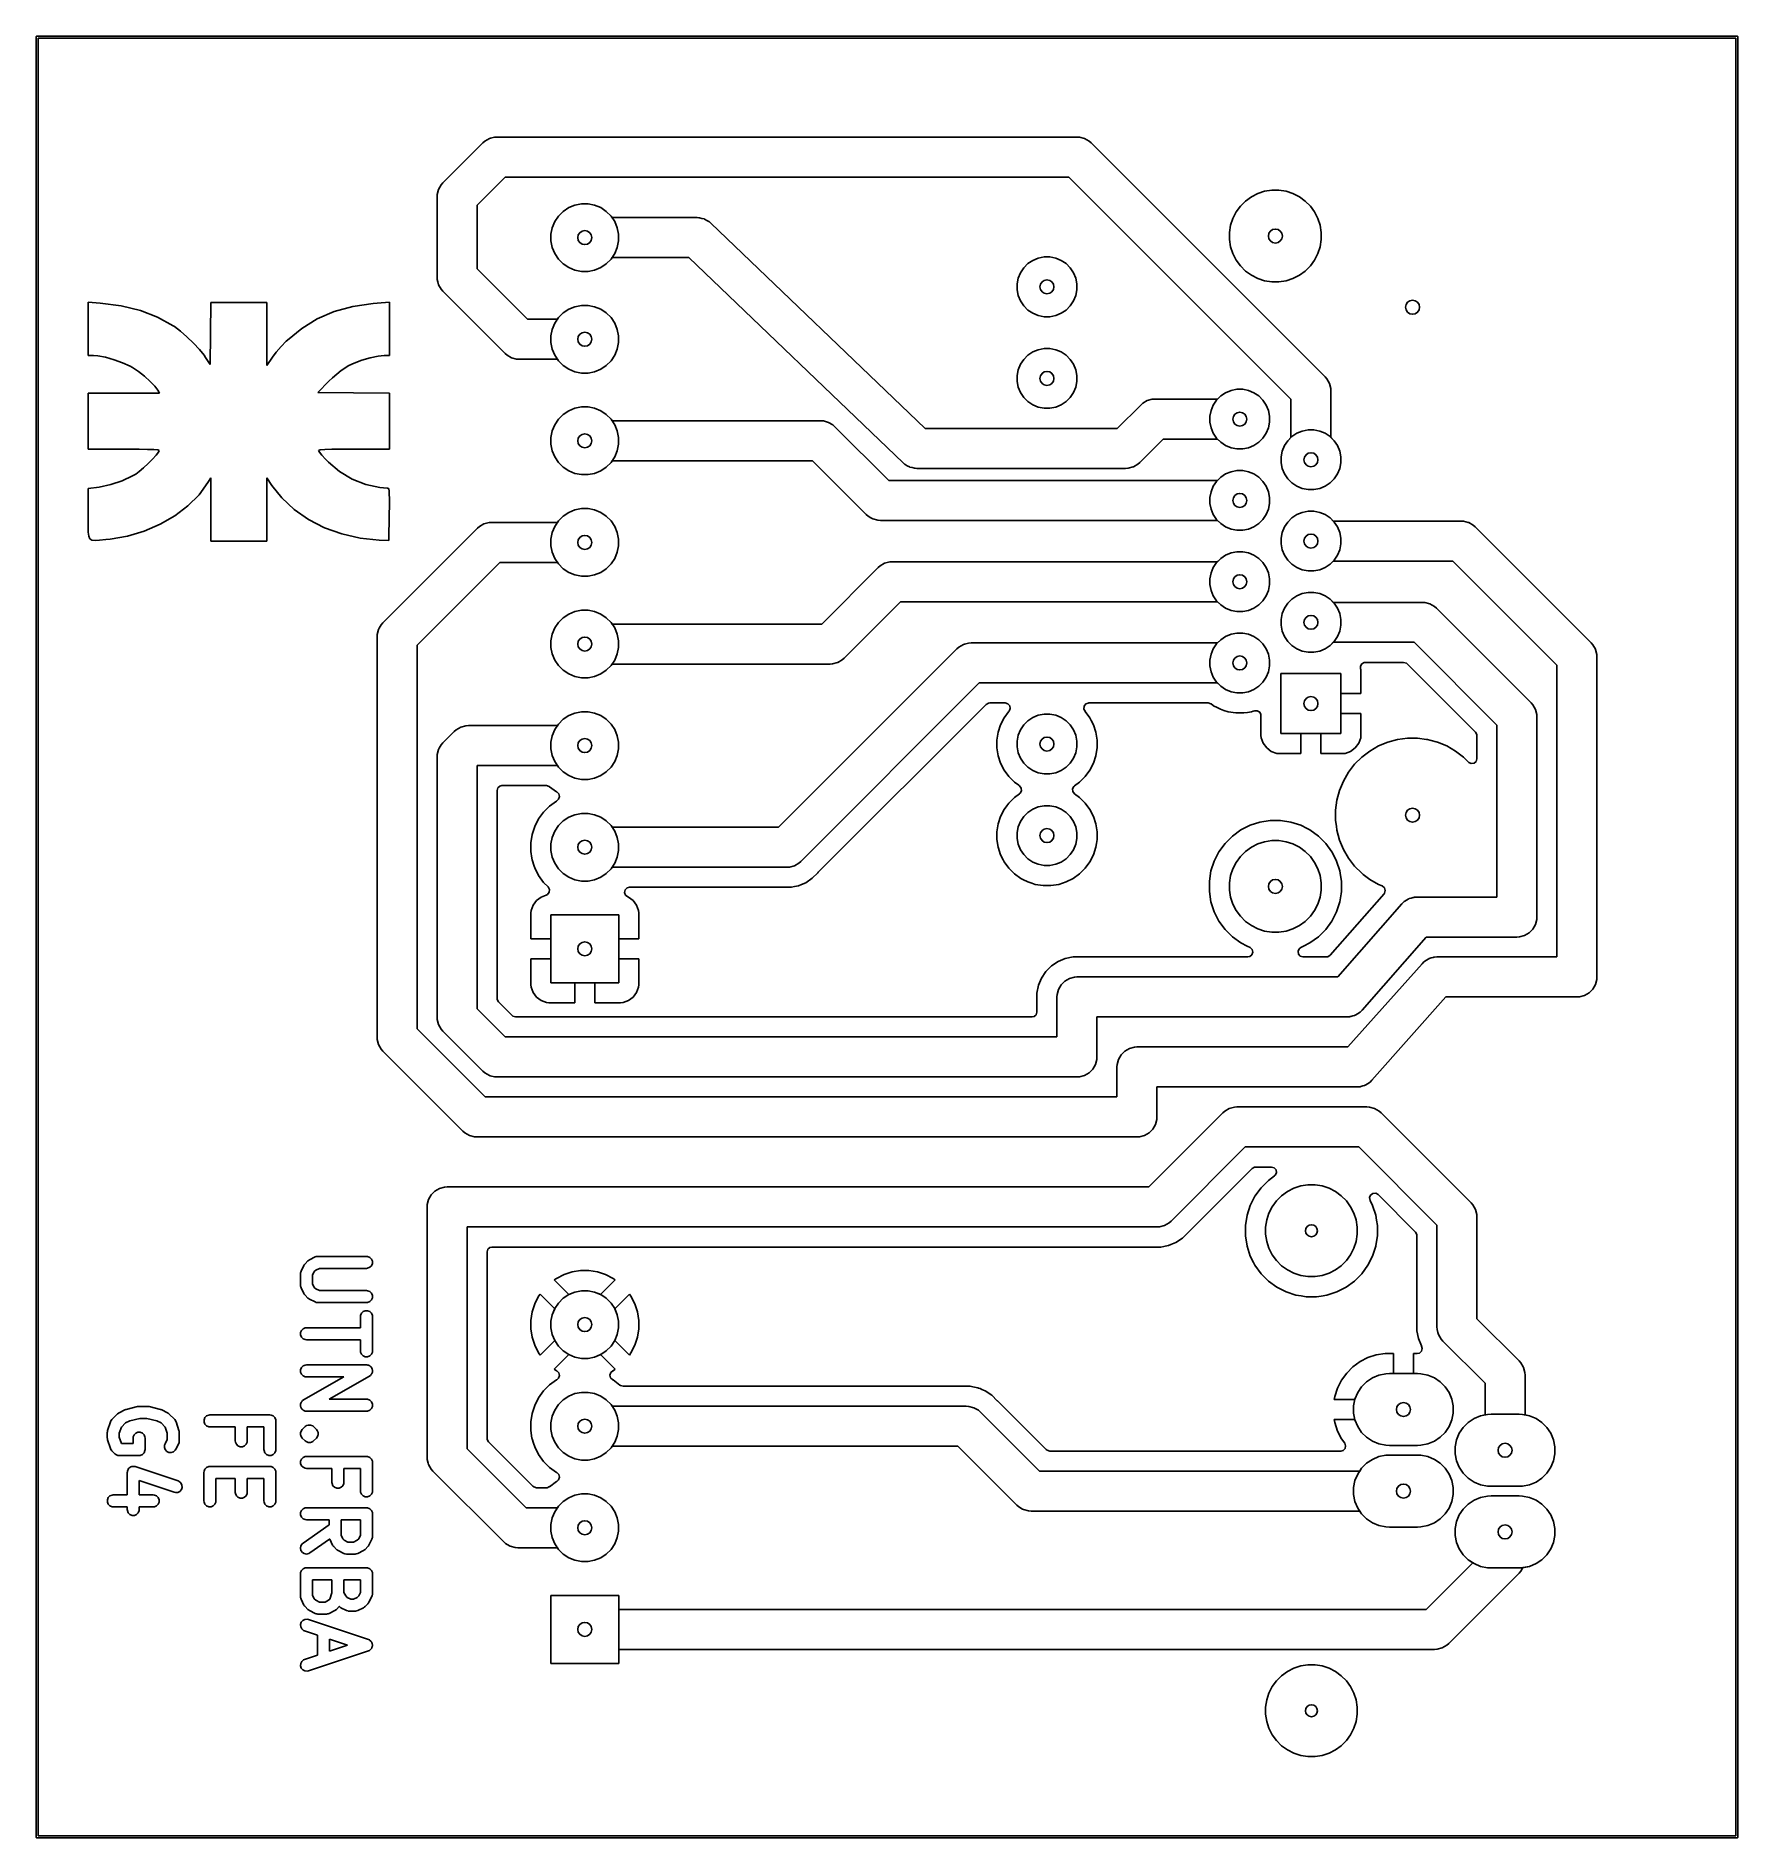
# Model space of a CAD drawing. Header units: millimetres. Extents: x 0 to 42.5, y 0 to 45.
import ezdxf

# ---------------------------------------------------------------- set-up
doc = ezdxf.new("R2010")
doc.units = ezdxf.units.MM
doc.layers.add('B.Cu', color=153, linetype='CONTINUOUS', true_color=0x4d7fc4)
doc.layers.add('F.Cu', color=13, linetype='CONTINUOUS', true_color=0xc83434)

msp = doc.modelspace()

# ---------------------------------------------------------------- linework, layer by layer
at = {"layer": 'B.Cu', "linetype": 'CONTINUOUS'}
for p, q in [((-0.025, 45), (-0.023097, 45.009567)), ((-0.025, 0), (-0.025, 45)), ((-0.023097, 45.009567), (-0.009567, 45.023097)), ((-0.009567, 45.023097), (0, 45.025)), ((0, 45.025), (42.5, 45.025)), ((0.025, 44.975), (0.025, 0.025)), ((42.475, 44.975), (0.025, 44.975)), ((42.475, 0.025), (42.475, 44.975)), ((42.5, 45.025), (42.509567, 45.023097)), ((42.509567, 45.023097), (42.523097, 45.009567)), ((42.523097, 45.009567), (42.525, 45)), ((42.525, 45), (42.525, 0)), ((30.213135, 40.899467), (30.359127, 41.005536)), ((30.359127, 41.005536), (30.519914, 41.087461)), ((30.519914, 41.087461), (30.691538, 41.143225)), ((30.691538, 41.143225), (30.869772, 41.171455)), ((30.869772, 41.171455), (31.050228, 41.171455)), ((31.050228, 41.171455), (31.228462, 41.143225)), ((31.228462, 41.143225), (31.400086, 41.087461)), ((31.400086, 41.087461), (31.560873, 41.005536)), ((31.560873, 41.005536), (31.706865, 40.899467)), ((13.036334, 40.524234), (13.154159, 40.642059)), ((13.154159, 40.642059), (13.292706, 40.734633)), ((13.292706, 40.734633), (13.446651, 40.798399)), ((13.446651, 40.798399), (13.610078, 40.830907)), ((13.610078, 40.830907), (13.776708, 40.830907)), ((13.776708, 40.830907), (13.940135, 40.798399)), ((13.940135, 40.798399), (14.09408, 40.734633)), ((14.09408, 40.734633), (14.232627, 40.642059)), ((14.232627, 40.642059), (14.350452, 40.524234)), ((29.897539, 40.465086), (29.979464, 40.625873)), ((29.979464, 40.625873), (30.085533, 40.771865)), ((30.085533, 40.771865), (30.213135, 40.899467)), ((31.706865, 40.899467), (31.834467, 40.771865)), ((31.834467, 40.771865), (31.940536, 40.625873)), ((31.940536, 40.625873), (32.022461, 40.465086)), ((12.847486, 40.068315), (12.879994, 40.231742)), ((12.879994, 40.231742), (12.94376, 40.385687)), ((12.94376, 40.385687), (13.036334, 40.524234)), ((14.350452, 40.524234), (14.443026, 40.385687)), ((14.443026, 40.385687), (14.506792, 40.231742)), ((14.506792, 40.231742), (14.5393, 40.068315)), ((29.813545, 40.115228), (29.841775, 40.293462)), ((29.813545, 39.934772), (29.813545, 40.115228)), ((29.841775, 40.293462), (29.897539, 40.465086)), ((32.022461, 40.465086), (32.078225, 40.293462)), ((32.078225, 40.293462), (32.106455, 40.115228)), ((32.106455, 40.115228), (32.106455, 39.934772)), ((12.847486, 39.901685), (12.847486, 40.068315)), ((12.879994, 39.738258), (12.847486, 39.901685)), ((12.94376, 39.584313), (12.879994, 39.738258)), ((14.506792, 39.738258), (14.443026, 39.584313)), ((14.5393, 39.901685), (14.506792, 39.738258)), ((14.5393, 40.068315), (14.5393, 39.901685)), ((29.841775, 39.756538), (29.813545, 39.934772)), ((29.897539, 39.584914), (29.841775, 39.756538)), ((32.078225, 39.756538), (32.022461, 39.584914)), ((32.106455, 39.934772), (32.078225, 39.756538)), ((13.036334, 39.445766), (12.94376, 39.584313)), ((13.154159, 39.327941), (13.036334, 39.445766)), ((13.292706, 39.235367), (13.154159, 39.327941)), ((13.446651, 39.171601), (13.292706, 39.235367)), ((14.09408, 39.235367), (13.940135, 39.171601)), ((14.232627, 39.327941), (14.09408, 39.235367)), ((14.350452, 39.445766), (14.232627, 39.327941)), ((14.443026, 39.584313), (14.350452, 39.445766)), ((24.588559, 39.108548), (24.670242, 39.230795)), ((24.670242, 39.230795), (24.774205, 39.334758)), ((24.774205, 39.334758), (24.896452, 39.416441)), ((24.896452, 39.416441), (25.032286, 39.472705)), ((25.032286, 39.472705), (25.176487, 39.501389)), ((25.176487, 39.501389), (25.323513, 39.501389)), ((25.323513, 39.501389), (25.467714, 39.472705)), ((25.467714, 39.472705), (25.603548, 39.416441)), ((25.603548, 39.416441), (25.725795, 39.334758)), ((25.725795, 39.334758), (25.829758, 39.230795)), ((25.829758, 39.230795), (25.911441, 39.108548)), ((29.979464, 39.424127), (29.897539, 39.584914)), ((30.085533, 39.278135), (29.979464, 39.424127)), ((30.213135, 39.150533), (30.085533, 39.278135)), ((31.834467, 39.278135), (31.706865, 39.150533)), ((31.940536, 39.424127), (31.834467, 39.278135)), ((32.022461, 39.584914), (31.940536, 39.424127)), ((13.610078, 39.139093), (13.446651, 39.171601)), ((13.776708, 39.139093), (13.610078, 39.139093)), ((13.940135, 39.171601), (13.776708, 39.139093)), ((24.503611, 38.828513), (24.532295, 38.972714)), ((24.503611, 38.681487), (24.503611, 38.828513)), ((24.532295, 38.972714), (24.588559, 39.108548)), ((25.911441, 39.108548), (25.967705, 38.972714)), ((25.967705, 38.972714), (25.996389, 38.828513)), ((25.996389, 38.828513), (25.996389, 38.681487)), ((30.359127, 39.044464), (30.213135, 39.150533)), ((30.519914, 38.962539), (30.359127, 39.044464)), ((30.691538, 38.906775), (30.519914, 38.962539)), ((30.869772, 38.878545), (30.691538, 38.906775)), ((31.050228, 38.878545), (30.869772, 38.878545)), ((31.228462, 38.906775), (31.050228, 38.878545)), ((31.400086, 38.962539), (31.228462, 38.906775)), ((31.560873, 39.044464), (31.400086, 38.962539)), ((31.706865, 39.150533), (31.560873, 39.044464)), ((24.532295, 38.537286), (24.503611, 38.681487)), ((24.588559, 38.401452), (24.532295, 38.537286)), ((24.670242, 38.279205), (24.588559, 38.401452)), ((25.911441, 38.401452), (25.829758, 38.279205)), ((25.967705, 38.537286), (25.911441, 38.401452)), ((25.996389, 38.681487), (25.967705, 38.537286)), ((12.879994, 37.691742), (12.94376, 37.845687)), ((12.94376, 37.845687), (13.036334, 37.984234)), ((13.036334, 37.984234), (13.154159, 38.102059)), ((13.154159, 38.102059), (13.292706, 38.194633)), ((13.292706, 38.194633), (13.446651, 38.258399)), ((13.446651, 38.258399), (13.610078, 38.290907)), ((13.610078, 38.290907), (13.776708, 38.290907)), ((13.776708, 38.290907), (13.940135, 38.258399)), ((13.940135, 38.258399), (14.09408, 38.194633)), ((14.09408, 38.194633), (14.232627, 38.102059)), ((14.232627, 38.102059), (14.350452, 37.984234)), ((14.350452, 37.984234), (14.443026, 37.845687)), ((14.443026, 37.845687), (14.506792, 37.691742)), ((24.774205, 38.175242), (24.670242, 38.279205)), ((24.896452, 38.093559), (24.774205, 38.175242)), ((25.032286, 38.037295), (24.896452, 38.093559)), ((25.176487, 38.008611), (25.032286, 38.037295)), ((25.323513, 38.008611), (25.176487, 38.008611)), ((25.467714, 38.037295), (25.323513, 38.008611)), ((25.603548, 38.093559), (25.467714, 38.037295)), ((25.725795, 38.175242), (25.603548, 38.093559)), ((25.829758, 38.279205), (25.725795, 38.175242)), ((12.847486, 37.528315), (12.879994, 37.691742)), ((12.847486, 37.361685), (12.847486, 37.528315)), ((14.506792, 37.691742), (14.5393, 37.528315)), ((14.5393, 37.528315), (14.5393, 37.361685)), ((12.879994, 37.198258), (12.847486, 37.361685)), ((12.94376, 37.044313), (12.879994, 37.198258)), ((13.036334, 36.905766), (12.94376, 37.044313)), ((14.443026, 37.044313), (14.350452, 36.905766)), ((14.506792, 37.198258), (14.443026, 37.044313)), ((14.5393, 37.361685), (14.506792, 37.198258)), ((24.670242, 36.940795), (24.774205, 37.044758)), ((24.774205, 37.044758), (24.896452, 37.126441)), ((24.896452, 37.126441), (25.032286, 37.182705)), ((25.032286, 37.182705), (25.176487, 37.211389)), ((25.176487, 37.211389), (25.323513, 37.211389)), ((25.323513, 37.211389), (25.467714, 37.182705)), ((25.467714, 37.182705), (25.603548, 37.126441)), ((25.603548, 37.126441), (25.725795, 37.044758)), ((25.725795, 37.044758), (25.829758, 36.940795)), ((13.154159, 36.787941), (13.036334, 36.905766)), ((13.292706, 36.695367), (13.154159, 36.787941)), ((13.446651, 36.631601), (13.292706, 36.695367)), ((13.610078, 36.599093), (13.446651, 36.631601)), ((13.776708, 36.599093), (13.610078, 36.599093)), ((13.940135, 36.631601), (13.776708, 36.599093)), ((14.09408, 36.695367), (13.940135, 36.631601)), ((14.232627, 36.787941), (14.09408, 36.695367)), ((14.350452, 36.905766), (14.232627, 36.787941)), ((24.503611, 36.538513), (24.532295, 36.682714)), ((24.503611, 36.391487), (24.503611, 36.538513)), ((24.532295, 36.682714), (24.588559, 36.818548)), ((24.588559, 36.818548), (24.670242, 36.940795)), ((25.829758, 36.940795), (25.911441, 36.818548)), ((25.911441, 36.818548), (25.967705, 36.682714)), ((25.967705, 36.682714), (25.996389, 36.538513)), ((25.996389, 36.538513), (25.996389, 36.391487)), ((24.532295, 36.247286), (24.503611, 36.391487)), ((24.588559, 36.111452), (24.532295, 36.247286)), ((24.670242, 35.989205), (24.588559, 36.111452)), ((25.911441, 36.111452), (25.829758, 35.989205)), ((25.967705, 36.247286), (25.911441, 36.111452)), ((25.996389, 36.391487), (25.967705, 36.247286)), ((29.594205, 36.026758), (29.716452, 36.108441)), ((29.716452, 36.108441), (29.852286, 36.164705)), ((29.852286, 36.164705), (29.996487, 36.193389)), ((29.996487, 36.193389), (30.143513, 36.193389)), ((30.143513, 36.193389), (30.287714, 36.164705)), ((30.287714, 36.164705), (30.423548, 36.108441)), ((30.423548, 36.108441), (30.545795, 36.026758)), ((13.154159, 35.562059), (13.292706, 35.654633)), ((13.292706, 35.654633), (13.446651, 35.718399)), ((13.446651, 35.718399), (13.610078, 35.750907)), ((13.610078, 35.750907), (13.776708, 35.750907)), ((13.776708, 35.750907), (13.940135, 35.718399)), ((13.940135, 35.718399), (14.09408, 35.654633)), ((14.09408, 35.654633), (14.232627, 35.562059)), ((24.774205, 35.885242), (24.670242, 35.989205)), ((24.896452, 35.803559), (24.774205, 35.885242)), ((25.032286, 35.747295), (24.896452, 35.803559)), ((25.176487, 35.718611), (25.032286, 35.747295)), ((25.323513, 35.718611), (25.176487, 35.718611)), ((25.467714, 35.747295), (25.323513, 35.718611)), ((25.603548, 35.803559), (25.467714, 35.747295)), ((25.725795, 35.885242), (25.603548, 35.803559)), ((25.829758, 35.989205), (25.725795, 35.885242)), ((29.323611, 35.520513), (29.352295, 35.664714)), ((29.352295, 35.664714), (29.408559, 35.800548)), ((29.408559, 35.800548), (29.490242, 35.922795)), ((29.490242, 35.922795), (29.594205, 36.026758)), ((30.545795, 36.026758), (30.649758, 35.922795)), ((30.649758, 35.922795), (30.731441, 35.800548)), ((30.731441, 35.800548), (30.787705, 35.664714)), ((30.787705, 35.664714), (30.816389, 35.520513)), ((12.847486, 34.988315), (12.879994, 35.151742)), ((12.879994, 35.151742), (12.94376, 35.305687)), ((12.94376, 35.305687), (13.036334, 35.444234)), ((13.036334, 35.444234), (13.154159, 35.562059)), ((14.232627, 35.562059), (14.350452, 35.444234)), ((14.350452, 35.444234), (14.443026, 35.305687)), ((14.443026, 35.305687), (14.506792, 35.151742)), ((14.506792, 35.151742), (14.5393, 34.988315)), ((29.323611, 35.373487), (29.323611, 35.520513)), ((29.352295, 35.229286), (29.323611, 35.373487)), ((29.408559, 35.093452), (29.352295, 35.229286)), ((30.787705, 35.229286), (30.731441, 35.093452)), ((30.816389, 35.373487), (30.787705, 35.229286)), ((30.816389, 35.520513), (30.816389, 35.373487)), ((31.496452, 35.092441), (31.632286, 35.148705)), ((31.632286, 35.148705), (31.776487, 35.177389)), ((31.776487, 35.177389), (31.923513, 35.177389)), ((31.923513, 35.177389), (32.067714, 35.148705)), ((32.067714, 35.148705), (32.203548, 35.092441)), ((12.847486, 34.821685), (12.847486, 34.988315)), ((12.879994, 34.658258), (12.847486, 34.821685)), ((14.5393, 34.821685), (14.506792, 34.658258)), ((14.5393, 34.988315), (14.5393, 34.821685)), ((29.490242, 34.971205), (29.408559, 35.093452)), ((29.594205, 34.867242), (29.490242, 34.971205)), ((29.716452, 34.785559), (29.594205, 34.867242)), ((29.852286, 34.729295), (29.716452, 34.785559)), ((29.996487, 34.700611), (29.852286, 34.729295)), ((30.143513, 34.700611), (29.996487, 34.700611)), ((30.287714, 34.729295), (30.143513, 34.700611)), ((30.423548, 34.785559), (30.287714, 34.729295)), ((30.545795, 34.867242), (30.423548, 34.785559)), ((30.649758, 34.971205), (30.545795, 34.867242)), ((30.731441, 35.093452), (30.649758, 34.971205)), ((31.132295, 34.648714), (31.188559, 34.784548)), ((31.188559, 34.784548), (31.270242, 34.906795)), ((31.270242, 34.906795), (31.374205, 35.010758)), ((31.374205, 35.010758), (31.496452, 35.092441)), ((32.203548, 35.092441), (32.325795, 35.010758)), ((32.325795, 35.010758), (32.429758, 34.906795)), ((32.429758, 34.906795), (32.511441, 34.784548)), ((32.511441, 34.784548), (32.567705, 34.648714)), ((12.94376, 34.504313), (12.879994, 34.658258)), ((13.036334, 34.365766), (12.94376, 34.504313)), ((13.154159, 34.247941), (13.036334, 34.365766)), ((13.292706, 34.155367), (13.154159, 34.247941)), ((14.232627, 34.247941), (14.09408, 34.155367)), ((14.350452, 34.365766), (14.232627, 34.247941)), ((14.443026, 34.504313), (14.350452, 34.365766)), ((14.506792, 34.658258), (14.443026, 34.504313)), ((31.103611, 34.504513), (31.132295, 34.648714)), ((31.103611, 34.357487), (31.103611, 34.504513)), ((31.132295, 34.213286), (31.103611, 34.357487)), ((32.567705, 34.648714), (32.596389, 34.504513)), ((32.596389, 34.357487), (32.567705, 34.213286)), ((32.596389, 34.504513), (32.596389, 34.357487)), ((13.446651, 34.091601), (13.292706, 34.155367)), ((13.610078, 34.059093), (13.446651, 34.091601)), ((13.776708, 34.059093), (13.610078, 34.059093)), ((13.940135, 34.091601), (13.776708, 34.059093)), ((14.09408, 34.155367), (13.940135, 34.091601)), ((29.408559, 33.768548), (29.490242, 33.890795)), ((29.490242, 33.890795), (29.594205, 33.994758)), ((29.594205, 33.994758), (29.716452, 34.076441)), ((29.716452, 34.076441), (29.852286, 34.132705)), ((29.852286, 34.132705), (29.996487, 34.161389)), ((29.996487, 34.161389), (30.143513, 34.161389)), ((30.143513, 34.161389), (30.287714, 34.132705)), ((30.287714, 34.132705), (30.423548, 34.076441)), ((30.423548, 34.076441), (30.545795, 33.994758)), ((30.545795, 33.994758), (30.649758, 33.890795)), ((30.649758, 33.890795), (30.731441, 33.768548)), ((31.188559, 34.077452), (31.132295, 34.213286)), ((31.270242, 33.955205), (31.188559, 34.077452)), ((31.374205, 33.851242), (31.270242, 33.955205)), ((31.496452, 33.769559), (31.374205, 33.851242)), ((32.325795, 33.851242), (32.203548, 33.769559)), ((32.429758, 33.955205), (32.325795, 33.851242)), ((32.511441, 34.077452), (32.429758, 33.955205)), ((32.567705, 34.213286), (32.511441, 34.077452)), ((29.323611, 33.488513), (29.352295, 33.632714)), ((29.323611, 33.341487), (29.323611, 33.488513)), ((29.352295, 33.197286), (29.323611, 33.341487)), ((29.352295, 33.632714), (29.408559, 33.768548)), ((30.731441, 33.768548), (30.787705, 33.632714)), ((30.787705, 33.632714), (30.816389, 33.488513)), ((30.816389, 33.341487), (30.787705, 33.197286)), ((30.816389, 33.488513), (30.816389, 33.341487)), ((31.632286, 33.713295), (31.496452, 33.769559)), ((31.776487, 33.684611), (31.632286, 33.713295)), ((31.923513, 33.684611), (31.776487, 33.684611)), ((32.067714, 33.713295), (31.923513, 33.684611)), ((32.203548, 33.769559), (32.067714, 33.713295)), ((12.94376, 32.765687), (13.036334, 32.904234)), ((13.036334, 32.904234), (13.154159, 33.022059)), ((13.154159, 33.022059), (13.292706, 33.114633)), ((13.292706, 33.114633), (13.446651, 33.178399)), ((13.446651, 33.178399), (13.610078, 33.210907)), ((13.610078, 33.210907), (13.776708, 33.210907)), ((13.776708, 33.210907), (13.940135, 33.178399)), ((13.940135, 33.178399), (14.09408, 33.114633)), ((14.09408, 33.114633), (14.232627, 33.022059)), ((14.232627, 33.022059), (14.350452, 32.904234)), ((14.350452, 32.904234), (14.443026, 32.765687)), ((29.408559, 33.061452), (29.352295, 33.197286)), ((29.490242, 32.939205), (29.408559, 33.061452)), ((29.594205, 32.835242), (29.490242, 32.939205)), ((30.649758, 32.939205), (30.545795, 32.835242)), ((30.731441, 33.061452), (30.649758, 32.939205)), ((30.787705, 33.197286), (30.731441, 33.061452)), ((31.270242, 32.874795), (31.374205, 32.978758)), ((31.374205, 32.978758), (31.496452, 33.060441)), ((31.496452, 33.060441), (31.632286, 33.116705)), ((31.632286, 33.116705), (31.776487, 33.145389)), ((31.776487, 33.145389), (31.923513, 33.145389)), ((31.923513, 33.145389), (32.067714, 33.116705)), ((32.067714, 33.116705), (32.203548, 33.060441)), ((32.203548, 33.060441), (32.325795, 32.978758)), ((32.325795, 32.978758), (32.429758, 32.874795)), ((12.847486, 32.448315), (12.879994, 32.611742)), ((12.847486, 32.281685), (12.847486, 32.448315)), ((12.879994, 32.611742), (12.94376, 32.765687)), ((14.443026, 32.765687), (14.506792, 32.611742)), ((14.506792, 32.611742), (14.5393, 32.448315)), ((14.5393, 32.448315), (14.5393, 32.281685)), ((29.716452, 32.753559), (29.594205, 32.835242)), ((29.852286, 32.697295), (29.716452, 32.753559)), ((29.996487, 32.668611), (29.852286, 32.697295)), ((30.143513, 32.668611), (29.996487, 32.668611)), ((30.287714, 32.697295), (30.143513, 32.668611)), ((30.423548, 32.753559), (30.287714, 32.697295)), ((30.545795, 32.835242), (30.423548, 32.753559)), ((31.103611, 32.472513), (31.132295, 32.616714)), ((31.103611, 32.325487), (31.103611, 32.472513)), ((31.132295, 32.616714), (31.188559, 32.752548)), ((31.188559, 32.752548), (31.270242, 32.874795)), ((32.429758, 32.874795), (32.511441, 32.752548)), ((32.511441, 32.752548), (32.567705, 32.616714)), ((32.567705, 32.616714), (32.596389, 32.472513)), ((32.596389, 32.472513), (32.596389, 32.325487)), ((12.879994, 32.118258), (12.847486, 32.281685)), ((12.94376, 31.964313), (12.879994, 32.118258)), ((14.506792, 32.118258), (14.443026, 31.964313)), ((14.5393, 32.281685), (14.506792, 32.118258)), ((29.594205, 31.962758), (29.716452, 32.044441)), ((29.716452, 32.044441), (29.852286, 32.100705)), ((29.852286, 32.100705), (29.996487, 32.129389)), ((29.996487, 32.129389), (30.143513, 32.129389)), ((30.143513, 32.129389), (30.287714, 32.100705)), ((30.287714, 32.100705), (30.423548, 32.044441)), ((30.423548, 32.044441), (30.545795, 31.962758)), ((31.132295, 32.181286), (31.103611, 32.325487)), ((31.188559, 32.045452), (31.132295, 32.181286)), ((31.270242, 31.923205), (31.188559, 32.045452)), ((32.511441, 32.045452), (32.429758, 31.923205)), ((32.567705, 32.181286), (32.511441, 32.045452)), ((32.596389, 32.325487), (32.567705, 32.181286)), ((13.036334, 31.825766), (12.94376, 31.964313)), ((13.154159, 31.707941), (13.036334, 31.825766)), ((13.292706, 31.615367), (13.154159, 31.707941)), ((13.446651, 31.551601), (13.292706, 31.615367)), ((13.610078, 31.519093), (13.446651, 31.551601)), ((13.940135, 31.551601), (13.776708, 31.519093)), ((14.09408, 31.615367), (13.940135, 31.551601)), ((14.232627, 31.707941), (14.09408, 31.615367)), ((14.350452, 31.825766), (14.232627, 31.707941)), ((14.443026, 31.964313), (14.350452, 31.825766)), ((29.323611, 31.456513), (29.352295, 31.600714)), ((29.352295, 31.600714), (29.408559, 31.736548)), ((29.408559, 31.736548), (29.490242, 31.858795)), ((29.490242, 31.858795), (29.594205, 31.962758)), ((30.545795, 31.962758), (30.649758, 31.858795)), ((30.649758, 31.858795), (30.731441, 31.736548)), ((30.731441, 31.736548), (30.787705, 31.600714)), ((30.787705, 31.600714), (30.816389, 31.456513)), ((31.374205, 31.819242), (31.270242, 31.923205)), ((31.496452, 31.737559), (31.374205, 31.819242)), ((31.632286, 31.681295), (31.496452, 31.737559)), ((31.776487, 31.652611), (31.632286, 31.681295)), ((31.923513, 31.652611), (31.776487, 31.652611)), ((32.067714, 31.681295), (31.923513, 31.652611)), ((32.203548, 31.737559), (32.067714, 31.681295)), ((32.325795, 31.819242), (32.203548, 31.737559)), ((32.429758, 31.923205), (32.325795, 31.819242)), ((13.776708, 31.519093), (13.610078, 31.519093)), ((29.323611, 31.309487), (29.323611, 31.456513)), ((29.352295, 31.165286), (29.323611, 31.309487)), ((29.408559, 31.029452), (29.352295, 31.165286)), ((30.787705, 31.165286), (30.731441, 31.029452)), ((30.816389, 31.309487), (30.787705, 31.165286)), ((30.816389, 31.456513), (30.816389, 31.309487)), ((31.496452, 31.028441), (31.632286, 31.084705)), ((31.632286, 31.084705), (31.776487, 31.113389)), ((31.776487, 31.113389), (31.923513, 31.113389)), ((31.923513, 31.113389), (32.067714, 31.084705)), ((32.067714, 31.084705), (32.203548, 31.028441)), ((13.292706, 30.574633), (13.446651, 30.638399)), ((13.446651, 30.638399), (13.610078, 30.670907)), ((13.610078, 30.670907), (13.776708, 30.670907)), ((13.776708, 30.670907), (13.940135, 30.638399)), ((13.940135, 30.638399), (14.09408, 30.574633)), ((29.490242, 30.907205), (29.408559, 31.029452)), ((29.594205, 30.803242), (29.490242, 30.907205)), ((29.716452, 30.721559), (29.594205, 30.803242)), ((29.852286, 30.665295), (29.716452, 30.721559)), ((29.996487, 30.636611), (29.852286, 30.665295)), ((30.143513, 30.636611), (29.996487, 30.636611)), ((30.287714, 30.665295), (30.143513, 30.636611)), ((30.423548, 30.721559), (30.287714, 30.665295)), ((30.545795, 30.803242), (30.423548, 30.721559)), ((30.649758, 30.907205), (30.545795, 30.803242)), ((30.731441, 31.029452), (30.649758, 30.907205)), ((31.132295, 30.584714), (31.188559, 30.720548)), ((31.188559, 30.720548), (31.270242, 30.842795)), ((31.270242, 30.842795), (31.374205, 30.946758)), ((31.374205, 30.946758), (31.496452, 31.028441)), ((32.203548, 31.028441), (32.325795, 30.946758)), ((32.325795, 30.946758), (32.429758, 30.842795)), ((32.429758, 30.842795), (32.511441, 30.720548)), ((32.511441, 30.720548), (32.567705, 30.584714)), ((12.879994, 30.071742), (12.94376, 30.225687)), ((12.94376, 30.225687), (13.036334, 30.364234)), ((13.036334, 30.364234), (13.154159, 30.482059)), ((13.154159, 30.482059), (13.292706, 30.574633)), ((14.09408, 30.574633), (14.232627, 30.482059)), ((14.232627, 30.482059), (14.350452, 30.364234)), ((14.350452, 30.364234), (14.443026, 30.225687)), ((14.443026, 30.225687), (14.506792, 30.071742)), ((31.103611, 30.440513), (31.132295, 30.584714)), ((31.103611, 30.293487), (31.103611, 30.440513)), ((31.132295, 30.149286), (31.103611, 30.293487)), ((32.567705, 30.584714), (32.596389, 30.440513)), ((32.596389, 30.293487), (32.567705, 30.149286)), ((32.596389, 30.440513), (32.596389, 30.293487)), ((12.847486, 29.908315), (12.879994, 30.071742)), ((12.847486, 29.741685), (12.847486, 29.908315)), ((12.879994, 29.578258), (12.847486, 29.741685)), ((14.506792, 30.071742), (14.5393, 29.908315)), ((14.5393, 29.741685), (14.506792, 29.578258)), ((14.5393, 29.908315), (14.5393, 29.741685)), ((29.408559, 29.704548), (29.490242, 29.826795)), ((29.490242, 29.826795), (29.594205, 29.930758)), ((29.594205, 29.930758), (29.716452, 30.012441)), ((29.716452, 30.012441), (29.852286, 30.068705)), ((29.852286, 30.068705), (29.996487, 30.097389)), ((29.996487, 30.097389), (30.143513, 30.097389)), ((30.143513, 30.097389), (30.287714, 30.068705)), ((30.287714, 30.068705), (30.423548, 30.012441)), ((30.423548, 30.012441), (30.545795, 29.930758)), ((30.545795, 29.930758), (30.649758, 29.826795)), ((30.649758, 29.826795), (30.731441, 29.704548)), ((31.188559, 30.013452), (31.132295, 30.149286)), ((31.270242, 29.891205), (31.188559, 30.013452)), ((31.374205, 29.787242), (31.270242, 29.891205)), ((31.496452, 29.705559), (31.374205, 29.787242)), ((32.325795, 29.787242), (32.203548, 29.705559)), ((32.429758, 29.891205), (32.325795, 29.787242)), ((32.511441, 30.013452), (32.429758, 29.891205)), ((32.567705, 30.149286), (32.511441, 30.013452)), ((12.94376, 29.424313), (12.879994, 29.578258)), ((13.036334, 29.285766), (12.94376, 29.424313)), ((13.154159, 29.167941), (13.036334, 29.285766)), ((14.350452, 29.285766), (14.232627, 29.167941)), ((14.443026, 29.424313), (14.350452, 29.285766)), ((14.506792, 29.578258), (14.443026, 29.424313)), ((29.323611, 29.424513), (29.352295, 29.568714)), ((29.323611, 29.277487), (29.323611, 29.424513)), ((29.352295, 29.568714), (29.408559, 29.704548)), ((30.731441, 29.704548), (30.787705, 29.568714)), ((30.787705, 29.568714), (30.816389, 29.424513)), ((30.816389, 29.424513), (30.816389, 29.277487)), ((31.632286, 29.649295), (31.496452, 29.705559)), ((31.776487, 29.620611), (31.632286, 29.649295)), ((31.923513, 29.620611), (31.776487, 29.620611)), ((32.067714, 29.649295), (31.923513, 29.620611)), ((32.203548, 29.705559), (32.067714, 29.649295)), ((13.292706, 29.075367), (13.154159, 29.167941)), ((13.446651, 29.011601), (13.292706, 29.075367)), ((13.610078, 28.979093), (13.446651, 29.011601)), ((13.776708, 28.979093), (13.610078, 28.979093)), ((13.940135, 29.011601), (13.776708, 28.979093)), ((14.09408, 29.075367), (13.940135, 29.011601)), ((14.232627, 29.167941), (14.09408, 29.075367)), ((29.352295, 29.133286), (29.323611, 29.277487)), ((29.408559, 28.997452), (29.352295, 29.133286)), ((29.490242, 28.875205), (29.408559, 28.997452)), ((29.594205, 28.771242), (29.490242, 28.875205)), ((30.649758, 28.875205), (30.545795, 28.771242)), ((30.731441, 28.997452), (30.649758, 28.875205)), ((30.787705, 29.133286), (30.731441, 28.997452)), ((30.816389, 29.277487), (30.787705, 29.133286)), ((31.1, 27.585), (31.1, 29.085)), ((31.1, 29.085), (32.6, 29.085)), ((32.6, 29.085), (32.6, 27.585)), ((29.716452, 28.689559), (29.594205, 28.771242)), ((29.852286, 28.633295), (29.716452, 28.689559)), ((29.996487, 28.604611), (29.852286, 28.633295)), ((30.143513, 28.604611), (29.996487, 28.604611)), ((30.287714, 28.633295), (30.143513, 28.604611)), ((30.423548, 28.689559), (30.287714, 28.633295)), ((30.545795, 28.771242), (30.423548, 28.689559)), ((13.036334, 27.824234), (13.154159, 27.942059)), ((13.154159, 27.942059), (13.292706, 28.034633)), ((13.292706, 28.034633), (13.446651, 28.098399)), ((13.446651, 28.098399), (13.610078, 28.130907)), ((13.610078, 28.130907), (13.776708, 28.130907)), ((13.776708, 28.130907), (13.940135, 28.098399)), ((13.940135, 28.098399), (14.09408, 28.034633)), ((14.09408, 28.034633), (14.232627, 27.942059)), ((14.232627, 27.942059), (14.350452, 27.824234)), ((24.774205, 27.904758), (24.896452, 27.986441)), ((24.896452, 27.986441), (25.032286, 28.042705)), ((25.032286, 28.042705), (25.176487, 28.071389)), ((25.176487, 28.071389), (25.323513, 28.071389)), ((25.323513, 28.071389), (25.467714, 28.042705)), ((25.467714, 28.042705), (25.603548, 27.986441)), ((25.603548, 27.986441), (25.725795, 27.904758)), ((12.847486, 27.368315), (12.879994, 27.531742)), ((12.879994, 27.531742), (12.94376, 27.685687)), ((12.94376, 27.685687), (13.036334, 27.824234)), ((14.350452, 27.824234), (14.443026, 27.685687)), ((14.443026, 27.685687), (14.506792, 27.531742)), ((14.506792, 27.531742), (14.5393, 27.368315)), ((24.503611, 27.398513), (24.532295, 27.542714)), ((24.532295, 27.542714), (24.588559, 27.678548)), ((24.588559, 27.678548), (24.670242, 27.800795)), ((24.670242, 27.800795), (24.774205, 27.904758)), ((25.725795, 27.904758), (25.829758, 27.800795)), ((25.829758, 27.800795), (25.911441, 27.678548)), ((25.911441, 27.678548), (25.967705, 27.542714)), ((25.967705, 27.542714), (25.996389, 27.398513)), ((32.6, 27.585), (31.1, 27.585)), ((12.847486, 27.201685), (12.847486, 27.368315)), ((12.879994, 27.038258), (12.847486, 27.201685)), ((12.94376, 26.884313), (12.879994, 27.038258)), ((14.506792, 27.038258), (14.443026, 26.884313)), ((14.5393, 27.201685), (14.506792, 27.038258)), ((14.5393, 27.368315), (14.5393, 27.201685)), ((24.503611, 27.251487), (24.503611, 27.398513)), ((24.532295, 27.107286), (24.503611, 27.251487)), ((24.588559, 26.971452), (24.532295, 27.107286)), ((25.967705, 27.107286), (25.911441, 26.971452)), ((25.996389, 27.251487), (25.967705, 27.107286)), ((25.996389, 27.398513), (25.996389, 27.251487)), ((13.036334, 26.745766), (12.94376, 26.884313)), ((13.154159, 26.627941), (13.036334, 26.745766)), ((13.292706, 26.535367), (13.154159, 26.627941)), ((14.232627, 26.627941), (14.09408, 26.535367)), ((14.350452, 26.745766), (14.232627, 26.627941)), ((14.443026, 26.884313), (14.350452, 26.745766)), ((24.670242, 26.849205), (24.588559, 26.971452)), ((24.774205, 26.745242), (24.670242, 26.849205)), ((24.896452, 26.663559), (24.774205, 26.745242)), ((25.032286, 26.607295), (24.896452, 26.663559)), ((25.176487, 26.578611), (25.032286, 26.607295)), ((25.467714, 26.607295), (25.323513, 26.578611)), ((25.603548, 26.663559), (25.467714, 26.607295)), ((25.725795, 26.745242), (25.603548, 26.663559)), ((25.829758, 26.849205), (25.725795, 26.745242)), ((25.911441, 26.971452), (25.829758, 26.849205)), ((13.446651, 26.471601), (13.292706, 26.535367)), ((13.610078, 26.439093), (13.446651, 26.471601)), ((13.776708, 26.439093), (13.610078, 26.439093)), ((13.940135, 26.471601), (13.776708, 26.439093)), ((14.09408, 26.535367), (13.940135, 26.471601)), ((25.323513, 26.578611), (25.176487, 26.578611)), ((24.774205, 25.614758), (24.896452, 25.696441)), ((24.896452, 25.696441), (25.032286, 25.752705)), ((25.032286, 25.752705), (25.176487, 25.781389)), ((25.176487, 25.781389), (25.323513, 25.781389)), ((25.323513, 25.781389), (25.467714, 25.752705)), ((25.467714, 25.752705), (25.603548, 25.696441)), ((25.603548, 25.696441), (25.725795, 25.614758)), ((12.94376, 25.145687), (13.036334, 25.284234)), ((13.036334, 25.284234), (13.154159, 25.402059)), ((13.154159, 25.402059), (13.292706, 25.494633)), ((13.292706, 25.494633), (13.446651, 25.558399)), ((13.446651, 25.558399), (13.610078, 25.590907)), ((13.610078, 25.590907), (13.776708, 25.590907)), ((13.776708, 25.590907), (13.940135, 25.558399)), ((13.940135, 25.558399), (14.09408, 25.494633)), ((14.09408, 25.494633), (14.232627, 25.402059)), ((14.232627, 25.402059), (14.350452, 25.284234)), ((14.350452, 25.284234), (14.443026, 25.145687)), ((24.503611, 25.108513), (24.532295, 25.252714)), ((24.532295, 25.252714), (24.588559, 25.388548)), ((24.588559, 25.388548), (24.670242, 25.510795)), ((24.670242, 25.510795), (24.774205, 25.614758)), ((25.725795, 25.614758), (25.829758, 25.510795)), ((25.829758, 25.510795), (25.911441, 25.388548)), ((25.911441, 25.388548), (25.967705, 25.252714)), ((25.967705, 25.252714), (25.996389, 25.108513)), ((12.847486, 24.828315), (12.879994, 24.991742)), ((12.847486, 24.661685), (12.847486, 24.828315)), ((12.879994, 24.991742), (12.94376, 25.145687)), ((14.443026, 25.145687), (14.506792, 24.991742)), ((14.506792, 24.991742), (14.5393, 24.828315)), ((14.5393, 24.828315), (14.5393, 24.661685)), ((24.503611, 24.961487), (24.503611, 25.108513)), ((24.532295, 24.817286), (24.503611, 24.961487)), ((24.588559, 24.681452), (24.532295, 24.817286)), ((25.967705, 24.817286), (25.911441, 24.681452)), ((25.996389, 24.961487), (25.967705, 24.817286)), ((25.996389, 25.108513), (25.996389, 24.961487)), ((30.359127, 24.745536), (30.519914, 24.827461)), ((30.519914, 24.827461), (30.691538, 24.883225)), ((30.691538, 24.883225), (30.869772, 24.911455)), ((30.869772, 24.911455), (31.050228, 24.911455)), ((31.050228, 24.911455), (31.228462, 24.883225)), ((31.228462, 24.883225), (31.400086, 24.827461)), ((31.400086, 24.827461), (31.560873, 24.745536)), ((12.879994, 24.498258), (12.847486, 24.661685)), ((12.94376, 24.344313), (12.879994, 24.498258)), ((13.036334, 24.205766), (12.94376, 24.344313)), ((14.443026, 24.344313), (14.350452, 24.205766)), ((14.506792, 24.498258), (14.443026, 24.344313)), ((14.5393, 24.661685), (14.506792, 24.498258)), ((24.670242, 24.559205), (24.588559, 24.681452)), ((24.774205, 24.455242), (24.670242, 24.559205)), ((24.896452, 24.373559), (24.774205, 24.455242)), ((25.032286, 24.317295), (24.896452, 24.373559)), ((25.603548, 24.373559), (25.467714, 24.317295)), ((25.725795, 24.455242), (25.603548, 24.373559)), ((25.829758, 24.559205), (25.725795, 24.455242)), ((25.911441, 24.681452), (25.829758, 24.559205)), ((29.897539, 24.205086), (29.979464, 24.365873)), ((29.979464, 24.365873), (30.085533, 24.511865)), ((30.085533, 24.511865), (30.213135, 24.639467)), ((30.213135, 24.639467), (30.359127, 24.745536)), ((31.560873, 24.745536), (31.706865, 24.639467)), ((31.706865, 24.639467), (31.834467, 24.511865)), ((31.834467, 24.511865), (31.940536, 24.365873)), ((31.940536, 24.365873), (32.022461, 24.205086)), ((13.154159, 24.087941), (13.036334, 24.205766)), ((13.292706, 23.995367), (13.154159, 24.087941)), ((13.446651, 23.931601), (13.292706, 23.995367)), ((13.610078, 23.899093), (13.446651, 23.931601)), ((13.776708, 23.899093), (13.610078, 23.899093)), ((13.940135, 23.931601), (13.776708, 23.899093)), ((14.09408, 23.995367), (13.940135, 23.931601)), ((14.232627, 24.087941), (14.09408, 23.995367)), ((14.350452, 24.205766), (14.232627, 24.087941)), ((25.176487, 24.288611), (25.032286, 24.317295)), ((25.323513, 24.288611), (25.176487, 24.288611)), ((25.467714, 24.317295), (25.323513, 24.288611)), ((29.813545, 23.855228), (29.841775, 24.033462)), ((29.841775, 24.033462), (29.897539, 24.205086)), ((32.022461, 24.205086), (32.078225, 24.033462)), ((32.078225, 24.033462), (32.106455, 23.855228)), ((29.813545, 23.674772), (29.813545, 23.855228)), ((29.841775, 23.496538), (29.813545, 23.674772)), ((29.897539, 23.324914), (29.841775, 23.496538)), ((32.078225, 23.496538), (32.022461, 23.324914)), ((32.106455, 23.674772), (32.078225, 23.496538)), ((32.106455, 23.855228), (32.106455, 23.674772)), ((12.843393, 21.355), (12.843393, 23.055)), ((12.843393, 23.055), (14.543393, 23.055)), ((14.543393, 23.055), (14.543393, 21.355)), ((29.979464, 23.164127), (29.897539, 23.324914)), ((30.085533, 23.018135), (29.979464, 23.164127)), ((30.213135, 22.890533), (30.085533, 23.018135)), ((31.834467, 23.018135), (31.706865, 22.890533)), ((31.940536, 23.164127), (31.834467, 23.018135)), ((32.022461, 23.324914), (31.940536, 23.164127)), ((30.359127, 22.784464), (30.213135, 22.890533)), ((30.519914, 22.702539), (30.359127, 22.784464)), ((30.691538, 22.646775), (30.519914, 22.702539)), ((30.869772, 22.618545), (30.691538, 22.646775)), ((31.050228, 22.618545), (30.869772, 22.618545)), ((31.228462, 22.646775), (31.050228, 22.618545)), ((31.400086, 22.702539), (31.228462, 22.646775)), ((31.560873, 22.784464), (31.400086, 22.702539)), ((31.706865, 22.890533), (31.560873, 22.784464)), ((14.543393, 21.355), (12.843393, 21.355)), ((31.260734, 16.137416), (31.421521, 16.219341)), ((31.421521, 16.219341), (31.593145, 16.275105)), ((31.593145, 16.275105), (31.771379, 16.303335)), ((31.771379, 16.303335), (31.951835, 16.303335)), ((31.951835, 16.303335), (32.130069, 16.275105)), ((32.130069, 16.275105), (32.301693, 16.219341)), ((32.301693, 16.219341), (32.46248, 16.137416)), ((30.881071, 15.757753), (30.98714, 15.903745)), ((30.98714, 15.903745), (31.114742, 16.031347)), ((31.114742, 16.031347), (31.260734, 16.137416)), ((32.46248, 16.137416), (32.608472, 16.031347)), ((32.608472, 16.031347), (32.736074, 15.903745)), ((32.736074, 15.903745), (32.842143, 15.757753)), ((30.715152, 15.247108), (30.743382, 15.425342)), ((30.743382, 15.425342), (30.799146, 15.596966)), ((30.799146, 15.596966), (30.881071, 15.757753)), ((32.842143, 15.757753), (32.924068, 15.596966)), ((32.924068, 15.596966), (32.979832, 15.425342)), ((32.979832, 15.425342), (33.008062, 15.247108)), ((30.715152, 15.066652), (30.715152, 15.247108)), ((30.743382, 14.888418), (30.715152, 15.066652)), ((30.799146, 14.716794), (30.743382, 14.888418)), ((32.979832, 14.888418), (32.924068, 14.716794)), ((33.008062, 15.066652), (32.979832, 14.888418)), ((33.008062, 15.247108), (33.008062, 15.066652)), ((30.881071, 14.556007), (30.799146, 14.716794)), ((30.98714, 14.410015), (30.881071, 14.556007)), ((32.842143, 14.556007), (32.736074, 14.410015)), ((32.924068, 14.716794), (32.842143, 14.556007)), ((31.114742, 14.282413), (30.98714, 14.410015)), ((31.260734, 14.176344), (31.114742, 14.282413)), ((31.421521, 14.094419), (31.260734, 14.176344)), ((31.593145, 14.038655), (31.421521, 14.094419)), ((31.771379, 14.010425), (31.593145, 14.038655)), ((31.951835, 14.010425), (31.771379, 14.010425)), ((32.130069, 14.038655), (31.951835, 14.010425)), ((32.301693, 14.094419), (32.130069, 14.038655)), ((32.46248, 14.176344), (32.301693, 14.094419)), ((32.608472, 14.282413), (32.46248, 14.176344)), ((32.736074, 14.410015), (32.608472, 14.282413)), ((13.154159, 13.467059), (13.292706, 13.559633)), ((13.292706, 13.559633), (13.446651, 13.623399)), ((13.446651, 13.623399), (13.610078, 13.655907)), ((13.610078, 13.655907), (13.776708, 13.655907)), ((13.776708, 13.655907), (13.940135, 13.623399)), ((13.940135, 13.623399), (14.09408, 13.559633)), ((14.09408, 13.559633), (14.232627, 13.467059)), ((12.879994, 13.056742), (12.94376, 13.210687)), ((12.94376, 13.210687), (13.036334, 13.349234)), ((13.036334, 13.349234), (13.154159, 13.467059)), ((14.232627, 13.467059), (14.350452, 13.349234)), ((14.350452, 13.349234), (14.443026, 13.210687)), ((14.443026, 13.210687), (14.506792, 13.056742)), ((12.847486, 12.893315), (12.879994, 13.056742)), ((12.847486, 12.726685), (12.847486, 12.893315)), ((12.879994, 12.563258), (12.847486, 12.726685)), ((14.506792, 13.056742), (14.5393, 12.893315)), ((14.5393, 12.726685), (14.506792, 12.563258)), ((14.5393, 12.893315), (14.5393, 12.726685)), ((12.94376, 12.409313), (12.879994, 12.563258)), ((13.036334, 12.270766), (12.94376, 12.409313)), ((13.154159, 12.152941), (13.036334, 12.270766)), ((14.350452, 12.270766), (14.232627, 12.152941)), ((14.443026, 12.409313), (14.350452, 12.270766)), ((14.506792, 12.563258), (14.443026, 12.409313)), ((13.292706, 12.060367), (13.154159, 12.152941)), ((13.446651, 11.996601), (13.292706, 12.060367)), ((13.610078, 11.964093), (13.446651, 11.996601)), ((13.776708, 11.964093), (13.610078, 11.964093)), ((13.940135, 11.996601), (13.776708, 11.964093)), ((14.09408, 12.060367), (13.940135, 11.996601)), ((14.232627, 12.152941), (14.09408, 12.060367)), ((33.115898, 11.257834), (33.240653, 11.382589)), ((33.240653, 11.382589), (33.38735, 11.480609)), ((33.38735, 11.480609), (33.550351, 11.548126)), ((33.550351, 11.548126), (33.723392, 11.582546)), ((33.723392, 11.582546), (33.811607, 11.58688)), ((33.811607, 11.58688), (34.511607, 11.58688)), ((34.511607, 11.58688), (34.599822, 11.582546)), ((34.599822, 11.582546), (34.772863, 11.548126)), ((34.772863, 11.548126), (34.935864, 11.480609)), ((34.935864, 11.480609), (35.082561, 11.382589)), ((35.082561, 11.382589), (35.207316, 11.257834)), ((13.036334, 10.809234), (13.154159, 10.927059)), ((13.154159, 10.927059), (13.292706, 11.019633)), ((13.292706, 11.019633), (13.446651, 11.083399)), ((13.446651, 11.083399), (13.610078, 11.115907)), ((13.610078, 11.115907), (13.776708, 11.115907)), ((13.776708, 11.115907), (13.940135, 11.083399)), ((13.940135, 11.083399), (14.09408, 11.019633)), ((14.09408, 11.019633), (14.232627, 10.927059)), ((14.232627, 10.927059), (14.350452, 10.809234)), ((32.915941, 10.775095), (32.950361, 10.948136)), ((32.950361, 10.948136), (33.017878, 11.111137)), ((33.017878, 11.111137), (33.115898, 11.257834)), ((35.207316, 11.257834), (35.305336, 11.111137)), ((35.305336, 11.111137), (35.372853, 10.948136)), ((35.372853, 10.948136), (35.407273, 10.775095)), ((12.847486, 10.353315), (12.879994, 10.516742)), ((12.879994, 10.516742), (12.94376, 10.670687)), ((12.94376, 10.670687), (13.036334, 10.809234)), ((14.350452, 10.809234), (14.443026, 10.670687)), ((14.443026, 10.670687), (14.506792, 10.516742)), ((14.506792, 10.516742), (14.5393, 10.353315)), ((32.915941, 10.598665), (32.915941, 10.775095)), ((32.950361, 10.425624), (32.915941, 10.598665)), ((33.017878, 10.262623), (32.950361, 10.425624)), ((35.372853, 10.425624), (35.305336, 10.262623)), ((35.407273, 10.598665), (35.372853, 10.425624)), ((35.407273, 10.775095), (35.407273, 10.598665)), ((35.655898, 10.237834), (35.780653, 10.362589)), ((35.780653, 10.362589), (35.92735, 10.460609)), ((35.92735, 10.460609), (36.090351, 10.528126)), ((36.090351, 10.528126), (36.263392, 10.562546)), ((36.263392, 10.562546), (36.351607, 10.56688)), ((36.351607, 10.56688), (37.051607, 10.56688)), ((37.051607, 10.56688), (37.139822, 10.562546)), ((37.139822, 10.562546), (37.312863, 10.528126)), ((37.312863, 10.528126), (37.475864, 10.460609)), ((37.475864, 10.460609), (37.622561, 10.362589)), ((37.622561, 10.362589), (37.747316, 10.237834)), ((12.847486, 10.186685), (12.847486, 10.353315)), ((12.879994, 10.023258), (12.847486, 10.186685)), ((12.94376, 9.869313), (12.879994, 10.023258)), ((14.506792, 10.023258), (14.443026, 9.869313)), ((14.5393, 10.186685), (14.506792, 10.023258)), ((14.5393, 10.353315), (14.5393, 10.186685)), ((33.115898, 10.115926), (33.017878, 10.262623)), ((33.240653, 9.991171), (33.115898, 10.115926)), ((33.38735, 9.893151), (33.240653, 9.991171)), ((35.082561, 9.991171), (34.935864, 9.893151)), ((35.207316, 10.115926), (35.082561, 9.991171)), ((35.305336, 10.262623), (35.207316, 10.115926)), ((35.455941, 9.755095), (35.490361, 9.928136)), ((35.490361, 9.928136), (35.557878, 10.091137)), ((35.557878, 10.091137), (35.655898, 10.237834)), ((37.747316, 10.237834), (37.845336, 10.091137)), ((37.845336, 10.091137), (37.912853, 9.928136)), ((37.912853, 9.928136), (37.947273, 9.755095)), ((13.036334, 9.730766), (12.94376, 9.869313)), ((13.154159, 9.612941), (13.036334, 9.730766)), ((13.292706, 9.520367), (13.154159, 9.612941)), ((13.446651, 9.456601), (13.292706, 9.520367)), ((14.09408, 9.520367), (13.940135, 9.456601)), ((14.232627, 9.612941), (14.09408, 9.520367)), ((14.350452, 9.730766), (14.232627, 9.612941)), ((14.443026, 9.869313), (14.350452, 9.730766)), ((33.550351, 9.825634), (33.38735, 9.893151)), ((33.38735, 9.440609), (33.550351, 9.508126)), ((33.723392, 9.791214), (33.550351, 9.825634)), ((33.550351, 9.508126), (33.723392, 9.542546)), ((33.811607, 9.78688), (33.723392, 9.791214)), ((33.723392, 9.542546), (33.811607, 9.54688)), ((34.511607, 9.78688), (33.811607, 9.78688)), ((33.811607, 9.54688), (34.511607, 9.54688)), ((34.599822, 9.791214), (34.511607, 9.78688)), ((34.511607, 9.54688), (34.599822, 9.542546)), ((34.772863, 9.825634), (34.599822, 9.791214)), ((34.599822, 9.542546), (34.772863, 9.508126)), ((34.935864, 9.893151), (34.772863, 9.825634)), ((34.772863, 9.508126), (34.935864, 9.440609)), ((35.455941, 9.578665), (35.455941, 9.755095)), ((35.490361, 9.405624), (35.455941, 9.578665)), ((37.947273, 9.578665), (37.912853, 9.405624)), ((37.947273, 9.755095), (37.947273, 9.578665)), ((13.610078, 9.424093), (13.446651, 9.456601)), ((13.776708, 9.424093), (13.610078, 9.424093)), ((13.940135, 9.456601), (13.776708, 9.424093)), ((32.950361, 8.908136), (33.017878, 9.071137)), ((33.017878, 9.071137), (33.115898, 9.217834)), ((33.115898, 9.217834), (33.240653, 9.342589)), ((33.240653, 9.342589), (33.38735, 9.440609)), ((34.935864, 9.440609), (35.082561, 9.342589)), ((35.082561, 9.342589), (35.207316, 9.217834)), ((35.207316, 9.217834), (35.305336, 9.071137)), ((35.305336, 9.071137), (35.372853, 8.908136)), ((35.557878, 9.242623), (35.490361, 9.405624)), ((35.655898, 9.095926), (35.557878, 9.242623)), ((35.780653, 8.971171), (35.655898, 9.095926)), ((37.747316, 9.095926), (37.622561, 8.971171)), ((37.845336, 9.242623), (37.747316, 9.095926)), ((37.912853, 9.405624), (37.845336, 9.242623)), ((13.446651, 8.543399), (13.610078, 8.575907)), ((13.610078, 8.575907), (13.776708, 8.575907)), ((13.776708, 8.575907), (13.940135, 8.543399)), ((32.915941, 8.735095), (32.950361, 8.908136)), ((32.915941, 8.558665), (32.915941, 8.735095)), ((35.372853, 8.908136), (35.407273, 8.735095)), ((35.407273, 8.735095), (35.407273, 8.558665)), ((35.92735, 8.873151), (35.780653, 8.971171)), ((36.090351, 8.805634), (35.92735, 8.873151)), ((36.263392, 8.771214), (36.090351, 8.805634)), ((36.351607, 8.76688), (36.263392, 8.771214)), ((37.051607, 8.76688), (36.351607, 8.76688)), ((37.139822, 8.771214), (37.051607, 8.76688)), ((37.312863, 8.805634), (37.139822, 8.771214)), ((37.475864, 8.873151), (37.312863, 8.805634)), ((37.622561, 8.971171), (37.475864, 8.873151)), ((12.879994, 7.976742), (12.94376, 8.130687)), ((12.94376, 8.130687), (13.036334, 8.269234)), ((13.036334, 8.269234), (13.154159, 8.387059)), ((13.154159, 8.387059), (13.292706, 8.479633)), ((13.292706, 8.479633), (13.446651, 8.543399)), ((13.940135, 8.543399), (14.09408, 8.479633)), ((14.09408, 8.479633), (14.232627, 8.387059)), ((14.232627, 8.387059), (14.350452, 8.269234)), ((14.350452, 8.269234), (14.443026, 8.130687)), ((14.443026, 8.130687), (14.506792, 7.976742)), ((32.950361, 8.385624), (32.915941, 8.558665)), ((33.017878, 8.222623), (32.950361, 8.385624)), ((33.115898, 8.075926), (33.017878, 8.222623)), ((35.305336, 8.222623), (35.207316, 8.075926)), ((35.372853, 8.385624), (35.305336, 8.222623)), ((35.407273, 8.558665), (35.372853, 8.385624)), ((35.557878, 8.051137), (35.655898, 8.197834)), ((35.655898, 8.197834), (35.780653, 8.322589)), ((35.780653, 8.322589), (35.92735, 8.420609)), ((35.92735, 8.420609), (36.090351, 8.488126)), ((36.090351, 8.488126), (36.263392, 8.522546)), ((36.263392, 8.522546), (36.351607, 8.52688)), ((36.351607, 8.52688), (37.051607, 8.52688)), ((37.051607, 8.52688), (37.139822, 8.522546)), ((37.139822, 8.522546), (37.312863, 8.488126)), ((37.312863, 8.488126), (37.475864, 8.420609)), ((37.475864, 8.420609), (37.622561, 8.322589)), ((37.622561, 8.322589), (37.747316, 8.197834)), ((37.747316, 8.197834), (37.845336, 8.051137)), ((12.847486, 7.813315), (12.879994, 7.976742)), ((12.847486, 7.646685), (12.847486, 7.813315)), ((14.506792, 7.976742), (14.5393, 7.813315)), ((14.5393, 7.813315), (14.5393, 7.646685)), ((33.240653, 7.951171), (33.115898, 8.075926)), ((33.38735, 7.853151), (33.240653, 7.951171)), ((33.550351, 7.785634), (33.38735, 7.853151)), ((33.723392, 7.751214), (33.550351, 7.785634)), ((33.811607, 7.74688), (33.723392, 7.751214)), ((34.511607, 7.74688), (33.811607, 7.74688)), ((34.599822, 7.751214), (34.511607, 7.74688)), ((34.772863, 7.785634), (34.599822, 7.751214)), ((34.935864, 7.853151), (34.772863, 7.785634)), ((35.082561, 7.951171), (34.935864, 7.853151)), ((35.207316, 8.075926), (35.082561, 7.951171)), ((35.455941, 7.715095), (35.490361, 7.888136)), ((35.455941, 7.538665), (35.455941, 7.715095)), ((35.490361, 7.888136), (35.557878, 8.051137)), ((37.845336, 8.051137), (37.912853, 7.888136)), ((37.912853, 7.888136), (37.947273, 7.715095)), ((37.947273, 7.715095), (37.947273, 7.538665)), ((12.879994, 7.483258), (12.847486, 7.646685)), ((12.94376, 7.329313), (12.879994, 7.483258)), ((13.036334, 7.190766), (12.94376, 7.329313)), ((14.443026, 7.329313), (14.350452, 7.190766)), ((14.506792, 7.483258), (14.443026, 7.329313)), ((14.5393, 7.646685), (14.506792, 7.483258)), ((35.490361, 7.365624), (35.455941, 7.538665)), ((35.557878, 7.202623), (35.490361, 7.365624)), ((37.912853, 7.365624), (37.845336, 7.202623)), ((37.947273, 7.538665), (37.912853, 7.365624)), ((13.154159, 7.072941), (13.036334, 7.190766)), ((13.292706, 6.980367), (13.154159, 7.072941)), ((13.446651, 6.916601), (13.292706, 6.980367)), ((13.610078, 6.884093), (13.446651, 6.916601)), ((13.776708, 6.884093), (13.610078, 6.884093)), ((13.940135, 6.916601), (13.776708, 6.884093)), ((14.09408, 6.980367), (13.940135, 6.916601)), ((14.232627, 7.072941), (14.09408, 6.980367)), ((14.350452, 7.190766), (14.232627, 7.072941)), ((35.655898, 7.055926), (35.557878, 7.202623)), ((35.780653, 6.931171), (35.655898, 7.055926)), ((35.92735, 6.833151), (35.780653, 6.931171)), ((36.090351, 6.765634), (35.92735, 6.833151)), ((36.263392, 6.731214), (36.090351, 6.765634)), ((37.312863, 6.765634), (37.139822, 6.731214)), ((37.475864, 6.833151), (37.312863, 6.765634)), ((37.622561, 6.931171), (37.475864, 6.833151)), ((37.747316, 7.055926), (37.622561, 6.931171)), ((37.845336, 7.202623), (37.747316, 7.055926)), ((36.351607, 6.72688), (36.263392, 6.731214)), ((37.051607, 6.72688), (36.351607, 6.72688)), ((37.139822, 6.731214), (37.051607, 6.72688)), ((12.843393, 4.34), (12.843393, 6.04)), ((12.843393, 6.04), (14.543393, 6.04)), ((14.543393, 6.04), (14.543393, 4.34)), ((14.543393, 4.34), (12.843393, 4.34)), ((31.114742, 4.031347), (31.260734, 4.137416)), ((31.260734, 4.137416), (31.421521, 4.219341)), ((31.421521, 4.219341), (31.593145, 4.275105)), ((31.593145, 4.275105), (31.771379, 4.303335)), ((31.771379, 4.303335), (31.951835, 4.303335)), ((31.951835, 4.303335), (32.130069, 4.275105)), ((32.130069, 4.275105), (32.301693, 4.219341)), ((32.301693, 4.219341), (32.46248, 4.137416)), ((32.46248, 4.137416), (32.608472, 4.031347)), ((30.799146, 3.596966), (30.881071, 3.757753)), ((30.881071, 3.757753), (30.98714, 3.903745)), ((30.98714, 3.903745), (31.114742, 4.031347)), ((32.608472, 4.031347), (32.736074, 3.903745)), ((32.736074, 3.903745), (32.842143, 3.757753)), ((32.842143, 3.757753), (32.924068, 3.596966)), ((30.715152, 3.247108), (30.743382, 3.425342)), ((30.715152, 3.066652), (30.715152, 3.247108)), ((30.743382, 3.425342), (30.799146, 3.596966)), ((32.924068, 3.596966), (32.979832, 3.425342)), ((32.979832, 3.425342), (33.008062, 3.247108)), ((33.008062, 3.247108), (33.008062, 3.066652)), ((30.743382, 2.888418), (30.715152, 3.066652)), ((30.799146, 2.716794), (30.743382, 2.888418)), ((30.881071, 2.556007), (30.799146, 2.716794)), ((32.924068, 2.716794), (32.842143, 2.556007)), ((32.979832, 2.888418), (32.924068, 2.716794)), ((33.008062, 3.066652), (32.979832, 2.888418)), ((30.98714, 2.410015), (30.881071, 2.556007)), ((31.114742, 2.282413), (30.98714, 2.410015)), ((31.260734, 2.176344), (31.114742, 2.282413)), ((32.608472, 2.282413), (32.46248, 2.176344)), ((32.736074, 2.410015), (32.608472, 2.282413)), ((32.842143, 2.556007), (32.736074, 2.410015)), ((31.421521, 2.094419), (31.260734, 2.176344)), ((31.593145, 2.038655), (31.421521, 2.094419)), ((31.771379, 2.010425), (31.593145, 2.038655)), ((31.951835, 2.010425), (31.771379, 2.010425)), ((32.130069, 2.038655), (31.951835, 2.010425)), ((32.301693, 2.094419), (32.130069, 2.038655)), ((32.46248, 2.176344), (32.301693, 2.094419)), ((-0.023097, -0.009567), (-0.025, 0)), ((0.025, 0.025), (42.475, 0.025)), ((42.525, 0), (42.523097, -0.009567)), ((-0.009567, -0.023097), (-0.023097, -0.009567)), ((0, -0.025), (-0.009567, -0.023097)), ((42.5, -0.025), (0, -0.025)), ((42.509567, -0.023097), (42.5, -0.025)), ((42.523097, -0.009567), (42.509567, -0.023097))]:
    msp.add_line(p, q, dxfattribs=at)
at = {"layer": 'B.Cu'}
for centre, radius in [((13.693393, 39.985), 0.175), ((13.693393, 39.985), 0.175), ((13.693393, 39.985), 0.175), ((30.96, 40.025), 0.175), ((30.96, 40.025), 0.175), ((30.96, 40.025), 0.175), ((25.25, 38.755), 0.175), ((25.25, 38.755), 0.175), ((25.25, 38.755), 0.175), ((34.39, 38.245), 0.175), ((34.39, 38.245), 0.175), ((34.39, 38.245), 0.175), ((13.693393, 37.445), 0.175), ((13.693393, 37.445), 0.175), ((13.693393, 37.445), 0.175), ((25.25, 36.465), 0.175), ((25.25, 36.465), 0.175), ((25.25, 36.465), 0.175), ((30.07, 35.447), 0.175), ((30.07, 35.447), 0.175), ((30.07, 35.447), 0.175), ((13.693393, 34.905), 0.175), ((13.693393, 34.905), 0.175), ((13.693393, 34.905), 0.175), ((31.85, 34.431), 0.175), ((31.85, 34.431), 0.175), ((31.85, 34.431), 0.175), ((30.07, 33.415), 0.175), ((30.07, 33.415), 0.175), ((30.07, 33.415), 0.175), ((13.693393, 32.365), 0.175), ((13.693393, 32.365), 0.175), ((13.693393, 32.365), 0.175), ((31.85, 32.399), 0.175), ((31.85, 32.399), 0.175), ((31.85, 32.399), 0.175), ((30.07, 31.383), 0.175), ((30.07, 31.383), 0.175), ((30.07, 31.383), 0.175), ((31.85, 30.367), 0.175), ((31.85, 30.367), 0.175), ((31.85, 30.367), 0.175), ((13.693393, 29.825), 0.175), ((13.693393, 29.825), 0.175), ((13.693393, 29.825), 0.175), ((30.07, 29.351), 0.175), ((30.07, 29.351), 0.175), ((30.07, 29.351), 0.175), ((31.85, 28.335), 0.175), ((31.85, 28.335), 0.175), ((31.85, 28.335), 0.175), ((25.25, 27.325), 0.175), ((25.25, 27.325), 0.175), ((25.25, 27.325), 0.175), ((13.693393, 27.285), 0.175), ((13.693393, 27.285), 0.175), ((13.693393, 27.285), 0.175), ((34.39, 25.545), 0.175), ((34.39, 25.545), 0.175), ((34.39, 25.545), 0.175), ((13.693393, 24.745), 0.175), ((13.693393, 24.745), 0.175), ((13.693393, 24.745), 0.175), ((25.25, 25.035), 0.175), ((25.25, 25.035), 0.175), ((25.25, 25.035), 0.175), ((30.96, 23.765), 0.175), ((30.96, 23.765), 0.175), ((30.96, 23.765), 0.175), ((13.693393, 22.205), 0.175), ((13.693393, 22.205), 0.175), ((13.693393, 22.205), 0.175), ((31.861607, 15.15688), 0.15), ((31.861607, 15.15688), 0.15), ((31.861607, 15.15688), 0.15), ((13.693393, 12.81), 0.175), ((13.693393, 12.81), 0.175), ((13.693393, 12.81), 0.175), ((34.161607, 10.68688), 0.175), ((34.161607, 10.68688), 0.175), ((34.161607, 10.68688), 0.175), ((13.693393, 10.27), 0.175), ((13.693393, 10.27), 0.175), ((13.693393, 10.27), 0.175), ((36.701607, 9.66688), 0.175), ((36.701607, 9.66688), 0.175), ((36.701607, 9.66688), 0.175), ((34.161607, 8.64688), 0.175), ((34.161607, 8.64688), 0.175), ((34.161607, 8.64688), 0.175), ((13.693393, 7.73), 0.175), ((13.693393, 7.73), 0.175), ((13.693393, 7.73), 0.175), ((36.701607, 7.62688), 0.175), ((36.701607, 7.62688), 0.175), ((36.701607, 7.62688), 0.175), ((13.693393, 5.19), 0.175), ((13.693393, 5.19), 0.175), ((13.693393, 5.19), 0.175), ((31.861607, 3.15688), 0.15), ((31.861607, 3.15688), 0.15), ((31.861607, 3.15688), 0.15)]:
    msp.add_circle(centre, radius, dxfattribs=at)
at = {"layer": 'F.Cu', "linetype": 'CONTINUOUS'}
for p, q in [((-0.025, 45), (-0.023097, 45.009567)), ((-0.025, 0), (-0.025, 45)), ((-0.023097, 45.009567), (-0.009567, 45.023097)), ((-0.009567, 45.023097), (0, 45.025)), ((0, 45.025), (42.5, 45.025)), ((0.025, 44.975), (0.025, 0.025)), ((42.475, 44.975), (0.025, 44.975)), ((42.475, 0.025), (42.475, 44.975)), ((42.5, 45.025), (42.509567, 45.023097)), ((42.509567, 45.023097), (42.523097, 45.009567)), ((42.523097, 45.009567), (42.525, 45)), ((42.525, 45), (42.525, 0)), ((10.146447, 41.353553), (11.146447, 42.353554)), ((11.146447, 42.353554), (11.195611, 42.39667)), ((11.195611, 42.39667), (11.195619, 42.396677)), ((11.195619, 42.396677), (11.308658, 42.46194)), ((11.308658, 42.46194), (11.335301, 42.46908)), ((11.335301, 42.46908), (11.434737, 42.495723)), ((11.434737, 42.495723), (11.434752, 42.495723)), ((11.434752, 42.495723), (11.5, 42.5)), ((11.5, 42.5), (26, 42.5)), ((26, 42.5), (26.065248, 42.495723)), ((26.065248, 42.495723), (26.065263, 42.495723)), ((26.065263, 42.495723), (26.191342, 42.46194)), ((26.191342, 42.46194), (26.304381, 42.396677)), ((26.304381, 42.396677), (26.304396, 42.396662)), ((26.304396, 42.396662), (26.353553, 42.353553)), ((26.353553, 42.353553), (32.203553, 36.503554)), ((11.707107, 41.5), (11, 40.792894)), ((25.792894, 41.5), (11.707107, 41.5)), ((31.35, 35.942894), (25.792894, 41.5)), ((10, 41), (10.004277, 41.065248)), ((10, 39), (10, 41)), ((10.004277, 41.065263), (10.03806, 41.191342)), ((10.004277, 41.065248), (10.004277, 41.065263)), ((10.03806, 41.191342), (10.103323, 41.304381)), ((10.103323, 41.304381), (10.103338, 41.304397)), ((10.103338, 41.304397), (10.146447, 41.353553)), ((30.213135, 40.899467), (30.359127, 41.005536)), ((30.359127, 41.005536), (30.519914, 41.087461)), ((30.519914, 41.087461), (30.691538, 41.143225)), ((30.691538, 41.143225), (30.869772, 41.171455)), ((30.869772, 41.171455), (31.050228, 41.171455)), ((31.050228, 41.171455), (31.228462, 41.143225)), ((31.228462, 41.143225), (31.400086, 41.087461)), ((31.400086, 41.087461), (31.560873, 41.005536)), ((31.560873, 41.005536), (31.706865, 40.899467)), ((11, 40.792894), (11, 39.207106)), ((13.036334, 40.524234), (13.154159, 40.642059)), ((13.154159, 40.642059), (13.292706, 40.734633)), ((13.292706, 40.734633), (13.446651, 40.798399)), ((13.446651, 40.798399), (13.610078, 40.830907)), ((13.610078, 40.830907), (13.776708, 40.830907)), ((13.776708, 40.830907), (13.940135, 40.798399)), ((13.940135, 40.798399), (14.09408, 40.734633)), ((14.09408, 40.734633), (14.232627, 40.642059)), ((14.232627, 40.642059), (14.350452, 40.524234)), ((29.897539, 40.465086), (29.979464, 40.625873)), ((29.979464, 40.625873), (30.085533, 40.771865)), ((30.085533, 40.771865), (30.213135, 40.899467)), ((31.706865, 40.899467), (31.834467, 40.771865)), ((31.834467, 40.771865), (31.940536, 40.625873)), ((31.940536, 40.625873), (32.022461, 40.465086)), ((12.847486, 40.068315), (12.879994, 40.231742)), ((12.879994, 40.231742), (12.94376, 40.385687)), ((12.94376, 40.385687), (13.036334, 40.524234)), ((14.350452, 40.524234), (14.376667, 40.485)), ((14.376667, 40.485), (16.5, 40.485)), ((16.5, 40.485), (16.547918, 40.481859)), ((16.547918, 40.481859), (16.554664, 40.482003)), ((16.554664, 40.482003), (16.557927, 40.481203)), ((16.557927, 40.481203), (16.565263, 40.480722)), ((16.565263, 40.480722), (16.623179, 40.465204)), ((16.623179, 40.465204), (16.681435, 40.45092)), ((16.681435, 40.45092), (16.686147, 40.448332)), ((16.686147, 40.448332), (16.691342, 40.44694)), ((16.691342, 40.44694), (16.743292, 40.416947)), ((16.743292, 40.416947), (16.795842, 40.388085)), ((16.795842, 40.388085), (16.801471, 40.383357)), ((16.801471, 40.383357), (16.804381, 40.381677)), ((16.804381, 40.381677), (16.809152, 40.376906)), ((16.809152, 40.376906), (16.845924, 40.346021)), ((16.845924, 40.346021), (22.200881, 35.215)), ((29.813545, 40.115228), (29.841775, 40.293462)), ((29.813545, 39.934772), (29.813545, 40.115228)), ((29.841775, 40.293462), (29.897539, 40.465086)), ((32.022461, 40.465086), (32.078225, 40.293462)), ((32.078225, 40.293462), (32.106455, 40.115228)), ((32.106455, 40.115228), (32.106455, 39.934772)), ((12.847486, 39.901685), (12.847486, 40.068315)), ((12.879994, 39.738258), (12.847486, 39.901685)), ((12.94376, 39.584313), (12.879994, 39.738258)), ((29.841775, 39.756538), (29.813545, 39.934772)), ((29.897539, 39.584914), (29.841775, 39.756538)), ((32.078225, 39.756538), (32.022461, 39.584914)), ((32.106455, 39.934772), (32.078225, 39.756538)), ((11, 39.207106), (12.262106, 37.945)), ((13.036334, 39.445766), (12.94376, 39.584313)), ((13.154159, 39.327941), (13.036334, 39.445766)), ((13.292706, 39.235367), (13.154159, 39.327941)), ((13.446651, 39.171601), (13.292706, 39.235367)), ((14.09408, 39.235367), (13.940135, 39.171601)), ((14.232627, 39.327941), (14.09408, 39.235367)), ((14.350452, 39.445766), (14.232627, 39.327941)), ((14.376667, 39.485), (14.350452, 39.445766)), ((16.29912, 39.485), (14.376667, 39.485)), ((21.654076, 34.353979), (16.29912, 39.485)), ((24.588559, 39.108548), (24.670242, 39.230795)), ((24.670242, 39.230795), (24.774205, 39.334758)), ((24.774205, 39.334758), (24.896452, 39.416441)), ((24.896452, 39.416441), (25.032286, 39.472705)), ((25.032286, 39.472705), (25.176487, 39.501389)), ((25.176487, 39.501389), (25.323513, 39.501389)), ((25.323513, 39.501389), (25.467714, 39.472705)), ((25.467714, 39.472705), (25.603548, 39.416441)), ((25.603548, 39.416441), (25.725795, 39.334758)), ((25.725795, 39.334758), (25.829758, 39.230795)), ((25.829758, 39.230795), (25.911441, 39.108548)), ((29.979464, 39.424127), (29.897539, 39.584914)), ((30.085533, 39.278135), (29.979464, 39.424127)), ((30.213135, 39.150533), (30.085533, 39.278135)), ((31.834467, 39.278135), (31.706865, 39.150533)), ((31.940536, 39.424127), (31.834467, 39.278135)), ((32.022461, 39.584914), (31.940536, 39.424127)), ((10.004277, 38.934753), (10, 39)), ((10.004277, 38.934737), (10.004277, 38.934753)), ((10.019334, 38.878545), (10.004277, 38.934737)), ((10.03806, 38.808658), (10.019334, 38.878545)), ((10.103323, 38.695619), (10.03806, 38.808658)), ((13.610078, 39.139093), (13.446651, 39.171601)), ((13.776708, 39.139093), (13.610078, 39.139093)), ((13.940135, 39.171601), (13.776708, 39.139093)), ((24.503611, 38.828513), (24.532295, 38.972714)), ((24.503611, 38.681487), (24.503611, 38.828513)), ((24.532295, 38.972714), (24.588559, 39.108548)), ((25.911441, 39.108548), (25.967705, 38.972714)), ((25.967705, 38.972714), (25.996389, 38.828513)), ((25.996389, 38.828513), (25.996389, 38.681487)), ((30.359127, 39.044464), (30.213135, 39.150533)), ((30.519914, 38.962539), (30.359127, 39.044464)), ((30.691538, 38.906775), (30.519914, 38.962539)), ((30.869772, 38.878545), (30.691538, 38.906775)), ((31.050228, 38.878545), (30.869772, 38.878545)), ((31.228462, 38.906775), (31.050228, 38.878545)), ((31.400086, 38.962539), (31.228462, 38.906775)), ((31.560873, 39.044464), (31.400086, 38.962539)), ((31.706865, 39.150533), (31.560873, 39.044464)), ((1.276712, 37.703824), (1.276712, 38.370658)), ((1.276712, 38.370658), (1.582052, 38.347625)), ((1.582052, 38.347625), (2.107239, 38.28154)), ((4.339523, 37.587337), (4.348917, 38.363048)), ((4.348917, 38.363048), (5.046173, 38.363048)), ((5.046173, 38.363048), (5.743433, 38.363048)), ((5.743433, 38.363048), (5.743433, 37.573906)), ((7.894992, 38.262589), (8.403442, 38.339024)), ((8.403442, 38.339024), (8.501055, 38.347554)), ((8.501055, 38.347554), (8.814306, 38.372048)), ((8.814306, 38.372048), (8.814306, 37.704523)), ((10.103338, 38.695604), (10.103323, 38.695619)), ((10.146447, 38.646447), (10.103338, 38.695604)), ((11.701447, 37.091447), (10.146447, 38.646447)), ((24.532295, 38.537286), (24.503611, 38.681487)), ((24.588559, 38.401452), (24.532295, 38.537286)), ((24.670242, 38.279205), (24.588559, 38.401452)), ((25.911441, 38.401452), (25.829758, 38.279205)), ((25.967705, 38.537286), (25.911441, 38.401452)), ((25.996389, 38.681487), (25.967705, 38.537286)), ((2.107239, 38.28154), (2.584413, 38.165893)), ((2.584413, 38.165893), (3.015223, 38.000163)), ((3.015223, 38.000163), (3.401308, 37.783827)), ((6.616687, 37.717103), (7.006065, 37.953455)), ((7.006065, 37.953455), (7.430682, 38.134673)), ((7.430682, 38.134673), (7.894992, 38.262589)), ((12.262106, 37.945), (13.010119, 37.945)), ((13.010119, 37.945), (13.036334, 37.984234)), ((13.036334, 37.984234), (13.154159, 38.102059)), ((13.154159, 38.102059), (13.292706, 38.194633)), ((13.292706, 38.194633), (13.446651, 38.258399)), ((13.446651, 38.258399), (13.610078, 38.290907)), ((13.610078, 38.290907), (13.776708, 38.290907)), ((13.776708, 38.290907), (13.940135, 38.258399)), ((13.940135, 38.258399), (14.09408, 38.194633)), ((14.09408, 38.194633), (14.232627, 38.102059)), ((14.232627, 38.102059), (14.350452, 37.984234)), ((14.350452, 37.984234), (14.443026, 37.845687)), ((14.443026, 37.845687), (14.506792, 37.691742)), ((24.774205, 38.175242), (24.670242, 38.279205)), ((24.896452, 38.093559), (24.774205, 38.175242)), ((25.032286, 38.037295), (24.896452, 38.093559)), ((25.176487, 38.008611), (25.032286, 38.037295)), ((25.323513, 38.008611), (25.176487, 38.008611)), ((25.467714, 38.037295), (25.323513, 38.008611)), ((25.603548, 38.093559), (25.467714, 38.037295)), ((25.725795, 38.175242), (25.603548, 38.093559)), ((25.829758, 38.279205), (25.725795, 38.175242)), ((1.276712, 37.036992), (1.276712, 37.703824)), ((3.401308, 37.783827), (3.437571, 37.759355)), ((3.437571, 37.759355), (3.583503, 37.647727)), ((3.583503, 37.647727), (3.746677, 37.504523)), ((3.746677, 37.504523), (3.910665, 37.345979)), ((4.330135, 36.811632), (4.339523, 37.587337)), ((5.743433, 37.573906), (5.743433, 36.784766)), ((6.102343, 37.264411), (6.232155, 37.399045)), ((6.232155, 37.399045), (6.258116, 37.423782)), ((6.258116, 37.423782), (6.616687, 37.717103)), ((8.814306, 37.704523), (8.814306, 37.036992)), ((14.506792, 37.691742), (14.5393, 37.528315)), ((14.5393, 37.528315), (14.5393, 37.361685)), ((1.410715, 37.036992), (1.276712, 37.036992)), ((1.519258, 37.029029), (1.410715, 37.036992)), ((1.711601, 36.992741), (1.519258, 37.029029)), ((1.925795, 36.933103), (1.711601, 36.992741)), ((3.910665, 37.345979), (4.059012, 37.188356)), ((4.059012, 37.188356), (4.175282, 37.047876)), ((4.175282, 37.047876), (4.214696, 36.991593)), ((4.214696, 36.991593), (4.330135, 36.811632)), ((5.743433, 36.784766), (5.883592, 36.994658)), ((5.883592, 36.994658), (5.978239, 37.120543)), ((5.978239, 37.120543), (6.102343, 37.264411)), ((8.33251, 36.980994), (8.124315, 36.9208)), ((8.525637, 37.021906), (8.33251, 36.980994)), ((8.680299, 37.036992), (8.525637, 37.021906)), ((8.814306, 37.036992), (8.680299, 37.036992)), ((11.75061, 37.048332), (11.701447, 37.091447)), ((11.750619, 37.048323), (11.75061, 37.048332)), ((11.863658, 36.98306), (11.750619, 37.048323)), ((11.989737, 36.949277), (11.863658, 36.98306)), ((11.989752, 36.949277), (11.989737, 36.949277)), ((12.055, 36.945), (11.989752, 36.949277)), ((13.010119, 36.945), (12.055, 36.945)), ((13.036334, 36.905766), (13.010119, 36.945)), ((14.443026, 37.044313), (14.350452, 36.905766)), ((14.506792, 37.198258), (14.443026, 37.044313)), ((14.5393, 37.361685), (14.506792, 37.198258)), ((24.670242, 36.940795), (24.774205, 37.044758)), ((24.774205, 37.044758), (24.896452, 37.126441)), ((24.896452, 37.126441), (25.032286, 37.182705)), ((25.032286, 37.182705), (25.176487, 37.211389)), ((25.176487, 37.211389), (25.323513, 37.211389)), ((25.323513, 37.211389), (25.467714, 37.182705)), ((25.467714, 37.182705), (25.603548, 37.126441)), ((25.603548, 37.126441), (25.725795, 37.044758)), ((25.725795, 37.044758), (25.829758, 36.940795)), ((2.138969, 36.85678), (1.925795, 36.933103)), ((2.328249, 36.770411), (2.138969, 36.85678)), ((2.384045, 36.738909), (2.328249, 36.770411)), ((2.533073, 36.639), (2.384045, 36.738909)), ((2.687538, 36.51765), (2.533073, 36.639)), ((2.831073, 36.389128), (2.687538, 36.51765)), ((7.601602, 36.667072), (7.386507, 36.4839)), ((7.797305, 36.790352), (7.601602, 36.667072)), ((7.924416, 36.847843), (7.797305, 36.790352)), ((8.124315, 36.9208), (7.924416, 36.847843)), ((13.154159, 36.787941), (13.036334, 36.905766)), ((13.292706, 36.695367), (13.154159, 36.787941)), ((13.446651, 36.631601), (13.292706, 36.695367)), ((13.610078, 36.599093), (13.446651, 36.631601)), ((13.776708, 36.599093), (13.610078, 36.599093)), ((13.940135, 36.631601), (13.776708, 36.599093)), ((14.09408, 36.695367), (13.940135, 36.631601)), ((14.232627, 36.787941), (14.09408, 36.695367)), ((14.350452, 36.905766), (14.232627, 36.787941)), ((24.503611, 36.538513), (24.532295, 36.682714)), ((24.503611, 36.391487), (24.503611, 36.538513)), ((24.532295, 36.682714), (24.588559, 36.818548)), ((24.588559, 36.818548), (24.670242, 36.940795)), ((25.829758, 36.940795), (25.911441, 36.818548)), ((25.911441, 36.818548), (25.967705, 36.682714)), ((25.967705, 36.682714), (25.996389, 36.538513)), ((25.996389, 36.538513), (25.996389, 36.391487)), ((32.203553, 36.503554), (32.246668, 36.45439)), ((1.276712, 35.396867), (1.276712, 36.094795)), ((1.276712, 36.094795), (2.167796, 36.094795)), ((2.167796, 36.094795), (3.058875, 36.094795)), ((2.947311, 36.267701), (2.831073, 36.389128)), ((3.019899, 36.167622), (2.947311, 36.267701)), ((3.058875, 36.094795), (3.019899, 36.167622)), ((7.296313, 36.39539), (7.017145, 36.112244)), ((7.017145, 36.112244), (7.915724, 36.102927)), ((7.386507, 36.4839), (7.296313, 36.39539)), ((7.915724, 36.102927), (8.814306, 36.093614)), ((8.814306, 36.093614), (8.814306, 35.39628)), ((24.532295, 36.247286), (24.503611, 36.391487)), ((24.588559, 36.111452), (24.532295, 36.247286)), ((24.670242, 35.989205), (24.588559, 36.111452)), ((25.911441, 36.111452), (25.829758, 35.989205)), ((25.967705, 36.247286), (25.911441, 36.111452)), ((25.996389, 36.391487), (25.967705, 36.247286)), ((29.594205, 36.026758), (29.716452, 36.108441)), ((29.716452, 36.108441), (29.852286, 36.164705)), ((29.852286, 36.164705), (29.996487, 36.193389)), ((29.996487, 36.193389), (30.143513, 36.193389)), ((30.143513, 36.193389), (30.287714, 36.164705)), ((30.287714, 36.164705), (30.423548, 36.108441)), ((30.423548, 36.108441), (30.545795, 36.026758)), ((32.246668, 36.45439), (32.246677, 36.454381)), ((32.246677, 36.454381), (32.31194, 36.341342)), ((32.31194, 36.341342), (32.345723, 36.215263)), ((32.345723, 36.215263), (32.345723, 36.215248)), ((32.345723, 36.215248), (32.35, 36.15)), ((32.35, 36.15), (32.35, 34.986553)), ((13.154159, 35.562059), (13.292706, 35.654633)), ((13.292706, 35.654633), (13.446651, 35.718399)), ((13.446651, 35.718399), (13.610078, 35.750907)), ((13.610078, 35.750907), (13.776708, 35.750907)), ((13.776708, 35.750907), (13.940135, 35.718399)), ((13.940135, 35.718399), (14.09408, 35.654633)), ((14.09408, 35.654633), (14.232627, 35.562059)), ((24.774205, 35.885242), (24.670242, 35.989205)), ((24.896452, 35.803559), (24.774205, 35.885242)), ((25.032286, 35.747295), (24.896452, 35.803559)), ((25.176487, 35.718611), (25.032286, 35.747295)), ((25.323513, 35.718611), (25.176487, 35.718611)), ((25.467714, 35.747295), (25.323513, 35.718611)), ((25.603548, 35.803559), (25.467714, 35.747295)), ((25.725795, 35.885242), (25.603548, 35.803559)), ((25.829758, 35.989205), (25.725795, 35.885242)), ((27.007894, 35.215), (27.593446, 35.800553)), ((27.593446, 35.800553), (27.64261, 35.843669)), ((27.64261, 35.843669), (27.642619, 35.843677)), ((27.642619, 35.843677), (27.755658, 35.90894)), ((27.755658, 35.90894), (27.881737, 35.942723)), ((27.881737, 35.942723), (27.881752, 35.942723)), ((27.881752, 35.942723), (27.947, 35.947)), ((27.947, 35.947), (29.514447, 35.947)), ((29.514447, 35.947), (29.594205, 36.026758)), ((30.545795, 36.026758), (30.649758, 35.922795)), ((30.649758, 35.922795), (30.731441, 35.800548)), ((30.731441, 35.800548), (30.787705, 35.664714)), ((30.787705, 35.664714), (30.816389, 35.520513)), ((31.35, 34.986553), (31.35, 35.942894)), ((1.276712, 34.698942), (1.276712, 35.396867)), ((8.814306, 35.39628), (8.814306, 34.698942)), ((12.847486, 34.988315), (12.879994, 35.151742)), ((12.879994, 35.151742), (12.94376, 35.305687)), ((12.94376, 35.305687), (13.036334, 35.444234)), ((13.036334, 35.444234), (13.154159, 35.562059)), ((14.232627, 35.562059), (14.350452, 35.444234)), ((14.350452, 35.444234), (14.376667, 35.405)), ((14.376667, 35.405), (19.595, 35.405)), ((19.595, 35.405), (19.660248, 35.400723)), ((19.660248, 35.400723), (19.660263, 35.400723)), ((19.660263, 35.400723), (19.761908, 35.373487)), ((19.761908, 35.373487), (19.786342, 35.36694)), ((19.786342, 35.36694), (19.899381, 35.301677)), ((19.899381, 35.301677), (19.899396, 35.301662)), ((19.899396, 35.301662), (19.948553, 35.258553)), ((19.948553, 35.258553), (21.292107, 33.915)), ((22.200881, 35.215), (27.007894, 35.215)), ((30.787705, 35.229286), (30.731441, 35.093452)), ((30.816389, 35.373487), (30.787705, 35.229286)), ((30.816389, 35.520513), (30.816389, 35.373487)), ((2.166568, 34.698942), (1.276712, 34.698942)), ((2.291718, 34.698704), (2.166568, 34.698942)), ((2.553251, 34.696351), (2.291718, 34.698704)), ((2.765653, 34.691648), (2.553251, 34.696351)), ((2.923746, 34.68477), (2.765653, 34.691648)), ((7.372538, 34.693443), (7.193189, 34.686663)), ((7.616805, 34.697558), (7.372538, 34.693443)), ((7.924448, 34.698942), (7.616805, 34.697558)), ((8.814306, 34.698942), (7.924448, 34.698942)), ((12.847486, 34.821685), (12.847486, 34.988315)), ((12.879994, 34.658258), (12.847486, 34.821685)), ((28.154107, 34.947), (27.568553, 34.361447)), ((29.514447, 34.947), (28.154107, 34.947)), ((29.594205, 34.867242), (29.514447, 34.947)), ((29.716452, 34.785559), (29.594205, 34.867242)), ((29.852286, 34.729295), (29.716452, 34.785559)), ((29.996487, 34.700611), (29.852286, 34.729295)), ((30.143513, 34.700611), (29.996487, 34.700611)), ((30.287714, 34.729295), (30.143513, 34.700611)), ((30.423548, 34.785559), (30.287714, 34.729295)), ((30.545795, 34.867242), (30.423548, 34.785559)), ((30.649758, 34.971205), (30.545795, 34.867242)), ((30.731441, 35.093452), (30.649758, 34.971205)), ((31.132295, 34.648714), (31.188559, 34.784548)), ((31.188559, 34.784548), (31.270242, 34.906795)), ((31.270242, 34.906795), (31.35, 34.986553)), ((32.35, 34.986553), (32.429758, 34.906795)), ((32.429758, 34.906795), (32.511441, 34.784548)), ((32.511441, 34.784548), (32.567705, 34.648714)), ((2.662814, 34.231513), (2.776315, 34.338376)), ((2.776315, 34.338376), (2.884672, 34.447805)), ((2.884672, 34.447805), (2.975604, 34.547445)), ((3.022391, 34.675939), (2.923746, 34.68477)), ((2.975604, 34.547445), (3.036848, 34.62494)), ((3.05642, 34.665326), (3.022391, 34.675939)), ((3.036848, 34.62494), (3.05642, 34.665326)), ((7.035372, 34.66535), (7.034598, 34.663349)), ((7.034598, 34.663349), (7.057741, 34.625047)), ((7.080286, 34.677279), (7.035372, 34.66535)), ((7.057741, 34.625047), (7.120215, 34.549895)), ((7.193189, 34.686663), (7.080286, 34.677279)), ((7.120215, 34.549895), (7.211566, 34.449957)), ((7.211566, 34.449957), (7.287589, 34.371202)), ((7.287589, 34.371202), (7.564768, 34.135522)), ((12.94376, 34.504313), (12.879994, 34.658258)), ((13.036334, 34.365766), (12.94376, 34.504313)), ((13.154159, 34.247941), (13.036334, 34.365766)), ((13.292706, 34.155367), (13.154159, 34.247941)), ((14.232627, 34.247941), (14.09408, 34.155367)), ((14.350452, 34.365766), (14.232627, 34.247941)), ((14.376667, 34.405), (14.350452, 34.365766)), ((19.387894, 34.405), (14.376667, 34.405)), ((20.731446, 33.061447), (19.387894, 34.405)), ((21.690842, 34.3231), (21.654076, 34.353979)), ((21.695619, 34.318323), (21.690842, 34.3231)), ((21.698531, 34.316642), (21.695619, 34.318323)), ((21.704158, 34.311916), (21.698531, 34.316642)), ((21.756697, 34.28306), (21.704158, 34.311916)), ((21.808658, 34.25306), (21.756697, 34.28306)), ((21.81385, 34.251669), (21.808658, 34.25306)), ((21.818564, 34.24908), (21.81385, 34.251669)), ((21.876826, 34.234795), (21.818564, 34.24908)), ((27.406342, 34.25306), (27.280263, 34.219277)), ((27.413601, 34.257251), (27.406342, 34.25306)), ((27.519381, 34.318323), (27.413601, 34.257251)), ((27.519396, 34.318339), (27.519381, 34.318323)), ((27.568553, 34.361447), (27.519396, 34.318339)), ((31.103611, 34.504513), (31.132295, 34.648714)), ((31.103611, 34.357487), (31.103611, 34.504513)), ((31.132295, 34.213286), (31.103611, 34.357487)), ((32.567705, 34.648714), (32.596389, 34.504513)), ((32.596389, 34.357487), (32.567705, 34.213286)), ((32.596389, 34.504513), (32.596389, 34.357487)), ((1.550978, 33.749759), (1.842865, 33.81064)), ((1.842865, 33.81064), (2.131586, 33.906326)), ((2.131586, 33.906326), (2.389318, 34.026992)), ((2.389318, 34.026992), (2.469509, 34.074866)), ((2.469509, 34.074866), (2.556454, 34.139558)), ((2.556454, 34.139558), (2.662814, 34.231513)), ((4.273565, 33.861434), (4.051159, 33.556915)), ((4.34732, 33.98357), (4.273565, 33.861434)), ((4.347448, 33.189681), (4.34732, 33.98357)), ((5.871489, 33.791173), (5.743433, 33.98264)), ((5.743433, 33.98264), (5.743433, 33.189213)), ((6.120605, 33.475992), (5.871489, 33.791173)), ((7.564768, 34.135522), (7.879571, 33.947193)), ((7.879571, 33.947193), (8.21823, 33.812303)), ((8.21823, 33.812303), (8.566954, 33.736947)), ((13.446651, 34.091601), (13.292706, 34.155367)), ((13.610078, 34.059093), (13.446651, 34.091601)), ((13.776708, 34.059093), (13.610078, 34.059093)), ((13.940135, 34.091601), (13.776708, 34.059093)), ((14.09408, 34.155367), (13.940135, 34.091601)), ((21.292107, 33.915), (29.514447, 33.915)), ((21.934737, 34.219278), (21.876826, 34.234795)), ((21.942072, 34.218798), (21.934737, 34.219278)), ((21.945336, 34.217997), (21.942072, 34.218798)), ((21.952081, 34.218142), (21.945336, 34.217997)), ((22, 34.215), (21.952081, 34.218142)), ((27.215, 34.215), (22, 34.215)), ((27.280248, 34.219277), (27.215, 34.215)), ((27.280263, 34.219277), (27.280248, 34.219277)), ((29.514447, 33.915), (29.594205, 33.994758)), ((29.594205, 33.994758), (29.716452, 34.076441)), ((29.716452, 34.076441), (29.852286, 34.132705)), ((29.852286, 34.132705), (29.996487, 34.161389)), ((29.996487, 34.161389), (30.143513, 34.161389)), ((30.143513, 34.161389), (30.287714, 34.132705)), ((30.287714, 34.132705), (30.423548, 34.076441)), ((30.423548, 34.076441), (30.545795, 33.994758)), ((30.545795, 33.994758), (30.649758, 33.890795)), ((30.649758, 33.890795), (30.731441, 33.768548)), ((31.188559, 34.077452), (31.132295, 34.213286)), ((31.270242, 33.955205), (31.188559, 34.077452)), ((31.374205, 33.851242), (31.270242, 33.955205)), ((31.496452, 33.769559), (31.374205, 33.851242)), ((32.325795, 33.851242), (32.203548, 33.769559)), ((32.429758, 33.955205), (32.325795, 33.851242)), ((32.511441, 34.077452), (32.429758, 33.955205)), ((32.567705, 34.213286), (32.511441, 34.077452)), ((1.276712, 33.710971), (1.550978, 33.749759)), ((1.276712, 33.073389), (1.276712, 33.710971)), ((4.051159, 33.556915), (3.771234, 33.277957)), ((6.431783, 33.186283), (6.120605, 33.475992)), ((8.566954, 33.736947), (8.754005, 33.723167)), ((8.754005, 33.723167), (8.775601, 33.718157)), ((8.775601, 33.718157), (8.791247, 33.698047)), ((8.791247, 33.698047), (8.801686, 33.653596)), ((8.801686, 33.653596), (8.807648, 33.575593)), ((8.807648, 33.575593), (8.809874, 33.454812)), ((8.809874, 33.454812), (8.809102, 33.282025)), ((30.731441, 33.768548), (30.787705, 33.632714)), ((30.787705, 33.632714), (30.816389, 33.488513)), ((30.816389, 33.341487), (30.787705, 33.197286)), ((30.816389, 33.488513), (30.816389, 33.341487)), ((31.632286, 33.713295), (31.496452, 33.769559)), ((31.776487, 33.684611), (31.632286, 33.713295)), ((31.923513, 33.684611), (31.776487, 33.684611)), ((32.067714, 33.713295), (31.923513, 33.684611)), ((32.203548, 33.769559), (32.067714, 33.713295)), ((1.275584, 32.779164), (1.276546, 32.991497)), ((1.276546, 32.991497), (1.276712, 33.073389)), ((3.443023, 33.029684), (3.075753, 32.817263)), ((3.771234, 33.277957), (3.443023, 33.029684)), ((4.347582, 32.395794), (4.347448, 33.189681)), ((5.743433, 33.189213), (5.743433, 32.395794)), ((6.790075, 32.937462), (6.431783, 33.186283)), ((7.188415, 32.733146), (6.790075, 32.937462)), ((8.806345, 33.067546), (8.796858, 32.413241)), ((8.809102, 33.282025), (8.806345, 33.067546)), ((13.010119, 32.865), (13.036334, 32.904234)), ((13.036334, 32.904234), (13.154159, 33.022059)), ((13.154159, 33.022059), (13.292706, 33.114633)), ((13.292706, 33.114633), (13.446651, 33.178399)), ((13.446651, 33.178399), (13.610078, 33.210907)), ((13.610078, 33.210907), (13.776708, 33.210907)), ((13.776708, 33.210907), (13.940135, 33.178399)), ((13.940135, 33.178399), (14.09408, 33.114633)), ((14.09408, 33.114633), (14.232627, 33.022059)), ((14.232627, 33.022059), (14.350452, 32.904234)), ((14.350452, 32.904234), (14.443026, 32.765687)), ((20.78061, 33.018332), (20.731446, 33.061447)), ((20.780619, 33.018323), (20.78061, 33.018332)), ((20.849148, 32.978758), (20.780619, 33.018323)), ((20.893658, 32.95306), (20.849148, 32.978758)), ((21.019737, 32.919277), (20.893658, 32.95306)), ((21.019752, 32.919277), (21.019737, 32.919277)), ((21.085, 32.915), (21.019752, 32.919277)), ((29.514447, 32.915), (21.085, 32.915)), ((29.594205, 32.835242), (29.514447, 32.915)), ((30.649758, 32.939205), (30.545795, 32.835242)), ((30.731441, 33.061452), (30.649758, 32.939205)), ((30.787705, 33.197286), (30.731441, 33.061452)), ((31.270242, 32.874795), (31.374205, 32.978758)), ((31.374205, 32.978758), (31.496452, 33.060441)), ((31.496452, 33.060441), (31.632286, 33.116705)), ((31.632286, 33.116705), (31.776487, 33.145389)), ((31.776487, 33.145389), (31.923513, 33.145389)), ((31.923513, 33.145389), (32.067714, 33.116705)), ((32.067714, 33.116705), (32.203548, 33.060441)), ((32.203548, 33.060441), (32.325795, 32.978758)), ((32.325795, 32.978758), (32.405553, 32.899)), ((32.405553, 32.899), (35.601, 32.899)), ((35.601, 32.899), (35.666248, 32.894723)), ((35.666248, 32.894723), (35.666263, 32.894723)), ((35.666263, 32.894723), (35.77719, 32.865)), ((1.278634, 32.625043), (1.275584, 32.779164)), ((1.291702, 32.520441), (1.278634, 32.625043)), ((1.320798, 32.456667), (1.291702, 32.520441)), ((1.371932, 32.425038), (1.320798, 32.456667)), ((1.717707, 32.436144), (1.564373, 32.423463)), ((1.831825, 32.44649), (1.717707, 32.436144)), ((2.260926, 32.520516), (1.831825, 32.44649)), ((2.678643, 32.645826), (2.260926, 32.520516)), ((3.075753, 32.817263), (2.678643, 32.645826)), ((7.619674, 32.576954), (7.188415, 32.733146)), ((8.076763, 32.472513), (7.619674, 32.576954)), ((8.552584, 32.423448), (8.076763, 32.472513)), ((8.646447, 30.353553), (11.011447, 32.718553)), ((11.011447, 32.718553), (11.06061, 32.761669)), ((11.06061, 32.761669), (11.060619, 32.761677)), ((11.060619, 32.761677), (11.173658, 32.82694)), ((11.173658, 32.82694), (11.299737, 32.860723)), ((11.299737, 32.860723), (11.299752, 32.860723)), ((11.299752, 32.860723), (11.365, 32.865)), ((11.365, 32.865), (13.010119, 32.865)), ((14.443026, 32.765687), (14.506792, 32.611742)), ((14.506792, 32.611742), (14.5393, 32.448315)), ((14.5393, 32.448315), (14.5393, 32.281685)), ((29.716452, 32.753559), (29.594205, 32.835242)), ((29.852286, 32.697295), (29.716452, 32.753559)), ((29.996487, 32.668611), (29.852286, 32.697295)), ((30.143513, 32.668611), (29.996487, 32.668611)), ((30.287714, 32.697295), (30.143513, 32.668611)), ((30.423548, 32.753559), (30.287714, 32.697295)), ((30.545795, 32.835242), (30.423548, 32.753559)), ((31.103611, 32.472513), (31.132295, 32.616714)), ((31.103611, 32.325487), (31.103611, 32.472513)), ((31.132295, 32.616714), (31.188559, 32.752548)), ((31.188559, 32.752548), (31.270242, 32.874795)), ((35.77719, 32.865), (35.792342, 32.86094)), ((35.792342, 32.86094), (35.905381, 32.795677)), ((35.905381, 32.795677), (35.905396, 32.795662)), ((35.905396, 32.795662), (35.954553, 32.752553)), ((35.954553, 32.752553), (38.853553, 29.853553)), ((1.451124, 32.416865), (1.371932, 32.425038)), ((1.564373, 32.423463), (1.451124, 32.416865)), ((5.045507, 32.395794), (4.347582, 32.395794)), ((5.743433, 32.395794), (5.045507, 32.395794)), ((8.796858, 32.413241), (8.552584, 32.423448)), ((14.506792, 32.118258), (14.443026, 31.964313)), ((14.5393, 32.281685), (14.506792, 32.118258)), ((29.594205, 31.962758), (29.716452, 32.044441)), ((29.716452, 32.044441), (29.852286, 32.100705)), ((29.852286, 32.100705), (29.996487, 32.129389)), ((29.996487, 32.129389), (30.143513, 32.129389)), ((30.143513, 32.129389), (30.287714, 32.100705)), ((30.287714, 32.100705), (30.423548, 32.044441)), ((30.423548, 32.044441), (30.545795, 31.962758)), ((31.132295, 32.181286), (31.103611, 32.325487)), ((31.188559, 32.045452), (31.132295, 32.181286)), ((31.270242, 31.923205), (31.188559, 32.045452)), ((11.572106, 31.865), (9.5, 29.792894)), ((13.010119, 31.865), (11.572106, 31.865)), ((13.036334, 31.825766), (13.010119, 31.865)), ((13.154159, 31.707941), (13.036334, 31.825766)), ((13.292706, 31.615367), (13.154159, 31.707941)), ((13.446651, 31.551601), (13.292706, 31.615367)), ((13.610078, 31.519093), (13.446651, 31.551601)), ((13.940135, 31.551601), (13.776708, 31.519093)), ((14.09408, 31.615367), (13.940135, 31.551601)), ((14.232627, 31.707941), (14.09408, 31.615367)), ((14.350452, 31.825766), (14.232627, 31.707941)), ((14.443026, 31.964313), (14.350452, 31.825766)), ((19.617894, 30.325), (21.029447, 31.736554)), ((21.029447, 31.736554), (21.078603, 31.779662)), ((21.078603, 31.779662), (21.078619, 31.779677)), ((21.078619, 31.779677), (21.191658, 31.84494)), ((21.191658, 31.84494), (21.218301, 31.85208)), ((21.218301, 31.85208), (21.317737, 31.878723)), ((21.317737, 31.878723), (21.317752, 31.878723)), ((21.317752, 31.878723), (21.383, 31.883)), ((21.383, 31.883), (29.514447, 31.883)), ((29.514447, 31.883), (29.594205, 31.962758)), ((30.545795, 31.962758), (30.649758, 31.858795)), ((30.649758, 31.858795), (30.731441, 31.736548)), ((30.731441, 31.736548), (30.787705, 31.600714)), ((30.787705, 31.600714), (30.816389, 31.456513)), ((31.374205, 31.819242), (31.270242, 31.923205)), ((31.496452, 31.737559), (31.374205, 31.819242)), ((31.632286, 31.681295), (31.496452, 31.737559)), ((31.776487, 31.652611), (31.632286, 31.681295)), ((31.923513, 31.652611), (31.776487, 31.652611)), ((32.067714, 31.681295), (31.923513, 31.652611)), ((32.203548, 31.737559), (32.067714, 31.681295)), ((32.325795, 31.819242), (32.203548, 31.737559)), ((32.405553, 31.899), (32.325795, 31.819242)), ((35.393894, 31.899), (32.405553, 31.899)), ((38, 29.292894), (35.393894, 31.899)), ((13.776708, 31.519093), (13.610078, 31.519093)), ((30.787705, 31.165286), (30.731441, 31.029452)), ((30.816389, 31.309487), (30.787705, 31.165286)), ((30.816389, 31.456513), (30.816389, 31.309487)), ((31.496452, 31.028441), (31.632286, 31.084705)), ((31.632286, 31.084705), (31.776487, 31.113389)), ((31.776487, 31.113389), (31.923513, 31.113389)), ((31.923513, 31.113389), (32.067714, 31.084705)), ((32.067714, 31.084705), (32.203548, 31.028441)), ((13.292706, 30.574633), (13.446651, 30.638399)), ((13.446651, 30.638399), (13.610078, 30.670907)), ((13.610078, 30.670907), (13.776708, 30.670907)), ((13.776708, 30.670907), (13.940135, 30.638399)), ((13.940135, 30.638399), (14.09408, 30.574633)), ((21.590107, 30.883), (20.178553, 29.471447)), ((29.514447, 30.883), (21.590107, 30.883)), ((29.594205, 30.803242), (29.514447, 30.883)), ((29.716452, 30.721559), (29.594205, 30.803242)), ((29.852286, 30.665295), (29.716452, 30.721559)), ((29.996487, 30.636611), (29.852286, 30.665295)), ((30.143513, 30.636611), (29.996487, 30.636611)), ((30.287714, 30.665295), (30.143513, 30.636611)), ((30.423548, 30.721559), (30.287714, 30.665295)), ((30.545795, 30.803242), (30.423548, 30.721559)), ((30.649758, 30.907205), (30.545795, 30.803242)), ((30.731441, 31.029452), (30.649758, 30.907205)), ((31.132295, 30.584714), (31.188559, 30.720548)), ((31.188559, 30.720548), (31.270242, 30.842795)), ((31.270242, 30.842795), (31.374205, 30.946758)), ((31.374205, 30.946758), (31.496452, 31.028441)), ((32.203548, 31.028441), (32.325795, 30.946758)), ((32.325795, 30.946758), (32.405553, 30.867)), ((32.405553, 30.867), (34.633, 30.867)), ((34.633, 30.867), (34.698248, 30.862723)), ((34.698248, 30.862723), (34.698263, 30.862723)), ((34.698263, 30.862723), (34.824342, 30.82894)), ((34.824342, 30.82894), (34.937381, 30.763677)), ((34.937381, 30.763677), (34.937396, 30.763662)), ((34.937396, 30.763662), (34.986553, 30.720553)), ((34.986553, 30.720553), (37.353554, 28.353553)), ((8.504277, 30.065263), (8.53806, 30.191342)), ((8.53806, 30.191342), (8.555574, 30.221677)), ((8.555574, 30.221677), (8.603323, 30.304381)), ((8.603323, 30.304381), (8.603338, 30.304397)), ((8.603338, 30.304397), (8.646447, 30.353553)), ((12.879994, 30.071742), (12.94376, 30.225687)), ((12.94376, 30.225687), (13.036334, 30.364234)), ((13.036334, 30.364234), (13.154159, 30.482059)), ((13.154159, 30.482059), (13.292706, 30.574633)), ((14.09408, 30.574633), (14.232627, 30.482059)), ((14.232627, 30.482059), (14.350452, 30.364234)), ((14.350452, 30.364234), (14.376667, 30.325)), ((14.376667, 30.325), (19.617894, 30.325)), ((31.103611, 30.440513), (31.132295, 30.584714)), ((31.103611, 30.293487), (31.103611, 30.440513)), ((31.132295, 30.149286), (31.103611, 30.293487)), ((8.5, 30), (8.504277, 30.065248)), ((8.5, 20), (8.5, 30)), ((8.504277, 30.065248), (8.504277, 30.065263)), ((9.5, 29.792894), (9.5, 20.207106)), ((12.847486, 29.908315), (12.879994, 30.071742)), ((12.847486, 29.741685), (12.847486, 29.908315)), ((12.879994, 29.578258), (12.847486, 29.741685)), ((22.997447, 29.704554), (23.046611, 29.74767)), ((23.046611, 29.74767), (23.046619, 29.747677)), ((23.046619, 29.747677), (23.159658, 29.81294)), ((23.159658, 29.81294), (23.186301, 29.82008)), ((23.186301, 29.82008), (23.285737, 29.846723)), ((23.285737, 29.846723), (23.285752, 29.846723)), ((23.285752, 29.846723), (23.351, 29.851)), ((23.351, 29.851), (29.514447, 29.851)), ((29.514447, 29.851), (29.594205, 29.930758)), ((29.594205, 29.930758), (29.716452, 30.012441)), ((29.716452, 30.012441), (29.852286, 30.068705)), ((29.852286, 30.068705), (29.996487, 30.097389)), ((29.996487, 30.097389), (30.143513, 30.097389)), ((30.143513, 30.097389), (30.287714, 30.068705)), ((30.287714, 30.068705), (30.423548, 30.012441)), ((30.423548, 30.012441), (30.545795, 29.930758)), ((30.545795, 29.930758), (30.649758, 29.826795)), ((30.649758, 29.826795), (30.731441, 29.704548)), ((31.188559, 30.013452), (31.132295, 30.149286)), ((31.270242, 29.891205), (31.188559, 30.013452)), ((31.374205, 29.787242), (31.270242, 29.891205)), ((31.496452, 29.705559), (31.374205, 29.787242)), ((32.325795, 29.787242), (32.203548, 29.705559)), ((32.405553, 29.867), (32.325795, 29.787242)), ((34.425894, 29.867), (32.405553, 29.867)), ((36.5, 27.792894), (34.425894, 29.867)), ((38.853553, 29.853553), (38.896668, 29.80439)), ((38.896668, 29.80439), (38.896677, 29.804381)), ((38.896677, 29.804381), (38.95947, 29.69562)), ((12.94376, 29.424313), (12.879994, 29.578258)), ((13.036334, 29.285766), (12.94376, 29.424313)), ((13.154159, 29.167941), (13.036334, 29.285766)), ((14.350452, 29.285766), (14.232627, 29.167941)), ((14.376667, 29.325), (14.350452, 29.285766)), ((19.825, 29.325), (14.376667, 29.325)), ((18.537894, 25.245), (22.997447, 29.704554)), ((19.890248, 29.329277), (19.825, 29.325)), ((19.890263, 29.329277), (19.890248, 29.329277)), ((20.016342, 29.36306), (19.890263, 29.329277)), ((20.0223, 29.3665), (20.016342, 29.36306)), ((20.129381, 29.428323), (20.0223, 29.3665)), ((20.129396, 29.428339), (20.129381, 29.428323)), ((20.178553, 29.471447), (20.129396, 29.428339)), ((30.731441, 29.704548), (30.787705, 29.568714)), ((30.787705, 29.568714), (30.816389, 29.424513)), ((30.816389, 29.424513), (30.816389, 29.277487)), ((31.632286, 29.649295), (31.496452, 29.705559)), ((31.776487, 29.620611), (31.632286, 29.649295)), ((31.923513, 29.620611), (31.776487, 29.620611)), ((32.067714, 29.649295), (31.923513, 29.620611)), ((32.203548, 29.705559), (32.067714, 29.649295)), ((33.08608, 29.268856), (33.119564, 29.33018)), ((33.119564, 29.33018), (33.180887, 29.363666)), ((33.180887, 29.363666), (33.207247, 29.3665)), ((33.207247, 29.3665), (34.167218, 29.3665)), ((34.167218, 29.3665), (34.234257, 29.346815)), ((34.234257, 29.346815), (34.254899, 29.330181)), ((34.254899, 29.330181), (35.963181, 27.621899)), ((38, 22), (38, 29.292894)), ((38.95947, 29.69562), (38.96194, 29.691342)), ((38.96194, 29.691342), (38.995723, 29.565263)), ((38.995723, 29.565263), (38.995723, 29.565248)), ((38.995723, 29.565248), (39, 29.5)), ((39, 29.5), (39, 21.5)), ((13.292706, 29.075367), (13.154159, 29.167941)), ((13.446651, 29.011601), (13.292706, 29.075367)), ((13.610078, 28.979093), (13.446651, 29.011601)), ((13.776708, 28.979093), (13.610078, 28.979093)), ((13.940135, 29.011601), (13.776708, 28.979093)), ((14.09408, 29.075367), (13.940135, 29.011601)), ((14.232627, 29.167941), (14.09408, 29.075367)), ((23.558107, 28.851), (19.098553, 24.391447)), ((29.514447, 28.851), (23.558107, 28.851)), ((29.594205, 28.771242), (29.514447, 28.851)), ((30.649758, 28.875205), (30.545795, 28.771242)), ((30.731441, 28.997452), (30.649758, 28.875205)), ((30.787705, 29.133286), (30.731441, 28.997452)), ((30.816389, 29.277487), (30.787705, 29.133286)), ((31.1, 27.585), (31.1, 29.085)), ((31.1, 29.085), (32.6, 29.085)), ((32.6, 29.085), (32.6, 28.585)), ((33.091066, 29.199165), (33.08608, 29.268856)), ((33.093596, 29.192381), (33.091066, 29.199165)), ((33.093598, 29.192373), (33.093596, 29.192381)), ((33.099999, 29.132845), (33.093598, 29.192373)), ((33.1, 29.132828), (33.099999, 29.132845)), ((33.1, 28.585), (33.1, 29.132828)), ((29.716452, 28.689559), (29.594205, 28.771242)), ((29.852286, 28.633295), (29.716452, 28.689559)), ((29.996487, 28.604611), (29.852286, 28.633295)), ((30.143513, 28.604611), (29.996487, 28.604611)), ((30.287714, 28.633295), (30.143513, 28.604611)), ((30.423548, 28.689559), (30.287714, 28.633295)), ((30.545795, 28.771242), (30.423548, 28.689559)), ((32.6, 28.585), (33.1, 28.585)), ((13.036334, 27.824234), (13.154159, 27.942059)), ((13.154159, 27.942059), (13.292706, 28.034633)), ((13.292706, 28.034633), (13.446651, 28.098399)), ((13.446651, 28.098399), (13.610078, 28.130907)), ((13.610078, 28.130907), (13.776708, 28.130907)), ((13.776708, 28.130907), (13.940135, 28.098399)), ((13.940135, 28.098399), (14.09408, 28.034633)), ((14.09408, 28.034633), (14.232627, 27.942059)), ((14.232627, 27.942059), (14.350452, 27.824234)), ((19.532348, 24.11743), (23.729102, 28.314181)), ((23.729102, 28.314181), (23.790425, 28.347666)), ((23.790425, 28.347666), (23.816783, 28.3505)), ((23.816783, 28.3505), (24.207664, 28.3505)), ((24.180476, 27.980406), (24.091117, 27.80503)), ((24.290102, 28.131291), (24.180476, 27.980406)), ((24.207664, 28.3505), (24.274703, 28.330815)), ((24.274703, 28.330815), (24.320458, 28.278011)), ((24.296172, 28.139646), (24.290102, 28.131291)), ((24.296174, 28.139648), (24.296172, 28.139646)), ((24.296808, 28.140391), (24.296174, 28.139648)), ((24.301377, 28.145297), (24.296808, 28.140391)), ((24.330402, 28.208853), (24.301377, 28.145297)), ((24.320458, 28.278011), (24.330402, 28.208853)), ((24.774205, 27.904758), (24.896452, 27.986441)), ((24.896452, 27.986441), (25.032286, 28.042705)), ((25.032286, 28.042705), (25.176487, 28.071389)), ((25.176487, 28.071389), (25.323513, 28.071389)), ((25.323513, 28.071389), (25.467714, 28.042705)), ((25.467714, 28.042705), (25.603548, 27.986441)), ((25.603548, 27.986441), (25.725795, 27.904758)), ((26.17117, 28.200142), (26.176154, 28.269834)), ((26.201698, 28.144234), (26.17117, 28.200142)), ((26.176154, 28.269834), (26.218026, 28.325767)), ((26.200664, 28.14335), (26.201698, 28.144234)), ((26.203819, 28.139655), (26.200664, 28.14335)), ((26.203828, 28.139646), (26.203819, 28.139655)), ((26.319524, 27.980405), (26.203828, 28.139646)), ((26.218026, 28.325767), (26.28349, 28.350184)), ((26.28349, 28.350184), (26.292336, 28.3505)), ((26.292336, 28.3505), (29.279301, 28.3505)), ((26.352635, 27.91542), (26.319524, 27.980405)), ((29.279301, 28.3505), (29.34634, 28.330815)), ((29.34634, 28.330815), (29.352186, 28.326818)), ((29.352186, 28.326818), (29.407486, 28.286641)), ((29.407486, 28.286641), (29.414595, 28.281476)), ((29.414595, 28.281476), (29.507449, 28.234165)), ((29.507449, 28.234165), (29.58997, 28.192118)), ((29.58997, 28.192118), (29.589972, 28.192118)), ((29.589972, 28.192118), (29.589975, 28.192116)), ((29.589975, 28.192116), (29.674069, 28.164792)), ((29.674069, 28.164792), (29.777173, 28.131291)), ((29.777173, 28.131291), (29.971578, 28.1005)), ((29.971578, 28.1005), (29.971583, 28.1005)), ((29.971583, 28.1005), (30.168422, 28.1005)), ((30.168422, 28.1005), (30.262666, 28.115428)), ((30.262666, 28.115428), (30.362826, 28.131291)), ((30.362826, 28.131291), (30.362831, 28.131293)), ((30.362831, 28.131293), (30.362833, 28.131293)), ((30.362833, 28.131293), (30.405932, 28.145297)), ((30.405932, 28.145297), (30.437681, 28.155614)), ((30.437681, 28.155614), (30.507521, 28.15761)), ((30.507521, 28.15761), (30.567355, 28.12153)), ((30.567355, 28.12153), (30.598184, 28.05883)), ((30.598184, 28.05883), (30.6, 28.037683)), ((30.6, 28.037683), (30.6, 27.537156)), ((33.1, 28.085), (32.6, 28.085)), ((32.6, 28.085), (32.6, 27.585)), ((33.1, 27.537173), (33.1, 28.085)), ((37.353554, 28.353553), (37.396669, 28.304389)), ((37.396669, 28.304389), (37.396677, 28.304381)), ((37.396677, 28.304381), (37.46194, 28.191342)), ((37.46194, 28.191342), (37.46194, 28.191341)), ((37.46194, 28.191341), (37.495723, 28.065263)), ((37.495723, 28.065263), (37.495723, 28.065248)), ((37.495723, 28.065248), (37.5, 28)), ((37.5, 28), (37.5, 23)), ((10.146447, 27.353553), (10.431447, 27.638553)), ((10.431447, 27.638553), (10.480603, 27.681662)), ((10.480603, 27.681662), (10.480619, 27.681677)), ((10.480619, 27.681677), (10.593658, 27.74694)), ((10.593658, 27.74694), (10.719737, 27.780723)), ((10.719737, 27.780723), (10.719752, 27.780723)), ((10.719752, 27.780723), (10.785, 27.785)), ((10.785, 27.785), (13.010119, 27.785)), ((13.010119, 27.785), (13.036334, 27.824234)), ((14.350452, 27.824234), (14.443026, 27.685687)), ((14.443026, 27.685687), (14.506792, 27.531742)), ((14.506792, 27.531742), (14.5393, 27.368315)), ((24.03029, 27.617827), (23.9995, 27.423423)), ((24.091117, 27.80503), (24.03029, 27.617827)), ((24.503611, 27.398513), (24.532295, 27.542714)), ((24.532295, 27.542714), (24.588559, 27.678548)), ((24.588559, 27.678548), (24.670242, 27.800795)), ((24.670242, 27.800795), (24.774205, 27.904758)), ((25.725795, 27.904758), (25.829758, 27.800795)), ((25.829758, 27.800795), (25.911441, 27.678548)), ((25.911441, 27.678548), (25.967705, 27.542714)), ((25.967705, 27.542714), (25.996389, 27.398513)), ((26.408882, 27.80503), (26.352635, 27.91542)), ((26.469709, 27.617827), (26.408882, 27.80503)), ((26.5005, 27.423423), (26.469709, 27.617827)), ((30.6, 27.537156), (30.606401, 27.477628)), ((31.6, 27.585), (31.1, 27.585)), ((31.6, 27.085), (31.6, 27.585)), ((32.6, 27.585), (32.1, 27.585)), ((32.1, 27.585), (32.1, 27.085)), ((33.093598, 27.477628), (33.099999, 27.537156)), ((33.099999, 27.537156), (33.1, 27.537173)), ((35.963181, 27.621899), (35.996666, 27.560576)), ((35.996666, 27.560576), (35.9995, 27.534218)), ((35.9995, 27.534218), (35.9995, 26.95793)), ((36.5, 23.5), (36.5, 27.792894)), ((10, 27), (10.004277, 27.065248)), ((10.004277, 27.065263), (10.03806, 27.191342)), ((10.004277, 27.065248), (10.004277, 27.065263)), ((10.03806, 27.191342), (10.054454, 27.219737)), ((10.054454, 27.219737), (10.103323, 27.304381)), ((10.103323, 27.304381), (10.103338, 27.304397)), ((10.103338, 27.304397), (10.146447, 27.353553)), ((14.506792, 27.038258), (14.443026, 26.884313)), ((14.5393, 27.201685), (14.506792, 27.038258)), ((14.5393, 27.368315), (14.5393, 27.201685)), ((23.9995, 27.423423), (23.9995, 27.226578)), ((23.9995, 27.226578), (24.03029, 27.032174)), ((24.03029, 27.032174), (24.091117, 26.844971)), ((24.503611, 27.251487), (24.503611, 27.398513)), ((24.532295, 27.107286), (24.503611, 27.251487)), ((24.588559, 26.971452), (24.532295, 27.107286)), ((25.967705, 27.107286), (25.911441, 26.971452)), ((25.996389, 27.251487), (25.967705, 27.107286)), ((25.996389, 27.398513), (25.996389, 27.251487)), ((26.408884, 26.844975), (26.469709, 27.032174)), ((26.469709, 27.032174), (26.47909, 27.091404)), ((26.47909, 27.091404), (26.5005, 27.226578)), ((26.5005, 27.226578), (26.5005, 27.423423)), ((30.606401, 27.477628), (30.606403, 27.477621)), ((30.606403, 27.477621), (30.656645, 27.342914)), ((30.656645, 27.342914), (30.656649, 27.342907)), ((30.656649, 27.342907), (30.742809, 27.227813)), ((30.742809, 27.227813), (30.742812, 27.22781)), ((30.742812, 27.22781), (30.857906, 27.14165)), ((30.857906, 27.14165), (30.857913, 27.141646)), ((30.857913, 27.141646), (30.99262, 27.091404)), ((30.99262, 27.091404), (30.992627, 27.091402)), ((30.992627, 27.091402), (31.052155, 27.085001)), ((31.052155, 27.085001), (31.052172, 27.085)), ((31.052172, 27.085), (31.6, 27.085)), ((32.1, 27.085), (32.647828, 27.085)), ((32.647828, 27.085), (32.647844, 27.085001)), ((32.647844, 27.085001), (32.707372, 27.091402)), ((32.707372, 27.091402), (32.707379, 27.091404)), ((32.707379, 27.091404), (32.842086, 27.141646)), ((32.842086, 27.141646), (32.842093, 27.14165)), ((32.842093, 27.14165), (32.957187, 27.22781)), ((32.957187, 27.22781), (32.95719, 27.227813)), ((32.95719, 27.227813), (33.04335, 27.342907)), ((33.04335, 27.342907), (33.043354, 27.342914)), ((33.043354, 27.342914), (33.093596, 27.477621)), ((33.093596, 27.477621), (33.093598, 27.477628)), ((33.317954, 27.149432), (33.117705, 26.995773)), ((33.317958, 27.149434), (33.317954, 27.149432)), ((33.536535, 27.275628), (33.317958, 27.149434)), ((33.536552, 27.275637), (33.536535, 27.275628)), ((33.769741, 27.372227), (33.536552, 27.275637)), ((34.013548, 27.437554), (33.769741, 27.372227)), ((34.263788, 27.4705), (34.013548, 27.437554)), ((34.263796, 27.4705), (34.263788, 27.4705)), ((34.516204, 27.4705), (34.263796, 27.4705)), ((34.516211, 27.4705), (34.516204, 27.4705)), ((34.735171, 27.441673), (34.516211, 27.4705)), ((34.766452, 27.437554), (34.735171, 27.441673)), ((34.819212, 27.423417), (34.766452, 27.437554)), ((35.010258, 27.372227), (34.819212, 27.423417)), ((35.243447, 27.275637), (35.010258, 27.372227)), ((35.243464, 27.275628), (35.243447, 27.275637)), ((35.462041, 27.149434), (35.243464, 27.275628)), ((35.462045, 27.149432), (35.462041, 27.149434)), ((35.662294, 26.995773), (35.462045, 27.149432)), ((10, 20.5), (10, 27)), ((13.010119, 26.785), (11, 26.785)), ((11, 26.785), (11, 20.707107)), ((13.036334, 26.745766), (13.010119, 26.785)), ((13.154159, 26.627941), (13.036334, 26.745766)), ((13.292706, 26.535367), (13.154159, 26.627941)), ((14.232627, 26.627941), (14.09408, 26.535367)), ((14.350452, 26.745766), (14.232627, 26.627941)), ((14.443026, 26.884313), (14.350452, 26.745766)), ((24.091117, 26.844971), (24.180476, 26.669595)), ((24.180476, 26.669595), (24.296172, 26.510354)), ((24.670242, 26.849205), (24.588559, 26.971452)), ((24.774205, 26.745242), (24.670242, 26.849205)), ((24.896452, 26.663559), (24.774205, 26.745242)), ((25.032286, 26.607295), (24.896452, 26.663559)), ((25.176487, 26.578611), (25.032286, 26.607295)), ((25.467714, 26.607295), (25.323513, 26.578611)), ((25.603548, 26.663559), (25.467714, 26.607295)), ((25.725795, 26.745242), (25.603548, 26.663559)), ((25.829758, 26.849205), (25.725795, 26.745242)), ((25.911441, 26.971452), (25.829758, 26.849205)), ((26.203828, 26.510354), (26.319524, 26.669595)), ((26.319524, 26.669595), (26.408884, 26.844975)), ((32.785566, 26.617042), (32.659372, 26.398465)), ((32.785568, 26.617046), (32.785566, 26.617042)), ((32.939227, 26.817295), (32.785568, 26.617046)), ((33.117705, 26.995773), (32.939227, 26.817295)), ((35.662303, 26.995765), (35.662294, 26.995773)), ((35.787819, 26.870249), (35.662303, 26.995765)), ((35.794297, 26.864217), (35.787819, 26.870249)), ((35.857853, 26.835192), (35.794297, 26.864217)), ((35.927011, 26.845136), (35.857853, 26.835192)), ((35.979815, 26.890891), (35.927011, 26.845136)), ((35.9995, 26.95793), (35.979815, 26.890891)), ((11.5005, 26.1605), (11.520185, 26.227539)), ((11.5005, 20.965783), (11.5005, 26.1605)), ((11.520185, 26.227539), (11.572989, 26.273294)), ((11.572989, 26.273294), (11.6245, 26.2845)), ((11.6245, 26.2845), (12.733193, 26.2845)), ((12.733193, 26.2845), (12.800232, 26.264815)), ((12.800232, 26.264815), (12.812758, 26.255507)), ((12.812758, 26.255507), (12.985575, 26.12995)), ((12.985575, 26.12995), (12.994339, 26.125484)), ((13.446651, 26.471601), (13.292706, 26.535367)), ((13.610078, 26.439093), (13.446651, 26.471601)), ((13.776708, 26.439093), (13.610078, 26.439093)), ((13.940135, 26.471601), (13.776708, 26.439093)), ((14.09408, 26.535367), (13.940135, 26.471601)), ((24.296172, 26.510354), (24.435354, 26.371172)), ((24.435354, 26.371172), (24.544477, 26.291889)), ((24.544477, 26.291889), (24.560403, 26.280318)), ((24.560403, 26.280318), (24.603068, 26.224987)), ((24.609047, 26.155374), (24.576441, 26.093579)), ((24.603068, 26.224987), (24.609047, 26.155374)), ((25.323513, 26.578611), (25.176487, 26.578611)), ((25.890952, 26.204626), (25.923558, 26.266421)), ((25.896931, 26.135012), (25.890952, 26.204626)), ((25.939594, 26.079684), (25.896931, 26.135012)), ((25.923558, 26.266421), (25.939591, 26.280314)), ((25.939591, 26.280314), (26.064646, 26.371172)), ((26.064646, 26.371172), (26.203828, 26.510354)), ((32.562773, 26.165259), (32.497446, 25.921452)), ((32.659363, 26.398448), (32.562773, 26.165259)), ((32.659372, 26.398465), (32.659363, 26.398448)), ((12.813606, 25.77511), (12.663283, 25.624787)), ((12.985575, 25.900051), (12.813606, 25.77511)), ((12.994339, 25.904516), (12.985575, 25.900051)), ((12.994339, 26.125484), (13.045135, 26.077509)), ((13.039391, 25.943553), (12.994339, 25.904516)), ((13.061929, 26.009688), (13.039391, 25.943553)), ((13.045135, 26.077509), (13.061929, 26.009688)), ((24.180476, 25.690406), (24.091117, 25.51503)), ((24.246893, 25.781819), (24.180476, 25.690406)), ((24.296172, 25.849646), (24.246893, 25.781819)), ((24.296174, 25.849648), (24.296172, 25.849646)), ((24.435352, 25.988827), (24.296174, 25.849649)), ((24.296174, 25.849649), (24.296174, 25.849648)), ((24.560403, 26.079682), (24.435352, 25.988827)), ((24.576441, 26.093579), (24.560403, 26.079682)), ((24.774205, 25.614758), (24.896452, 25.696441)), ((24.896452, 25.696441), (25.032286, 25.752705)), ((25.032286, 25.752705), (25.176487, 25.781389)), ((25.176487, 25.781389), (25.323513, 25.781389)), ((25.323513, 25.781389), (25.467714, 25.752705)), ((25.467714, 25.752705), (25.603548, 25.696441)), ((25.603548, 25.696441), (25.725795, 25.614758)), ((26.064646, 25.988828), (25.939594, 26.079684)), ((26.203828, 25.849646), (26.064646, 25.988828)), ((26.319523, 25.690406), (26.203828, 25.849646)), ((26.408882, 25.51503), (26.319523, 25.690406)), ((32.497446, 25.921452), (32.4645, 25.671212)), ((12.441837, 25.263415), (12.376146, 25.06124)), ((12.538344, 25.452821), (12.441837, 25.263415)), ((12.663283, 25.624787), (12.538344, 25.452821)), ((12.94376, 25.145687), (13.036334, 25.284234)), ((13.036334, 25.284234), (13.154159, 25.402059)), ((13.154159, 25.402059), (13.292706, 25.494633)), ((13.292706, 25.494633), (13.446651, 25.558399)), ((13.446651, 25.558399), (13.610078, 25.590907)), ((13.610078, 25.590907), (13.776708, 25.590907)), ((13.776708, 25.590907), (13.940135, 25.558399)), ((13.940135, 25.558399), (14.09408, 25.494633)), ((14.09408, 25.494633), (14.232627, 25.402059)), ((14.232627, 25.402059), (14.350452, 25.284234)), ((14.350452, 25.284234), (14.376667, 25.245)), ((14.376667, 25.245), (18.537894, 25.245)), ((24.03029, 25.327827), (23.9995, 25.133423)), ((24.091117, 25.51503), (24.03029, 25.327827)), ((24.503611, 25.108513), (24.532295, 25.252714)), ((24.532295, 25.252714), (24.588559, 25.388548)), ((24.588559, 25.388548), (24.670242, 25.510795)), ((24.670242, 25.510795), (24.774205, 25.614758)), ((25.725795, 25.614758), (25.829758, 25.510795)), ((25.829758, 25.510795), (25.911441, 25.388548)), ((25.911441, 25.388548), (25.967705, 25.252714)), ((25.967705, 25.252714), (25.996389, 25.108513)), ((26.469709, 25.327827), (26.408882, 25.51503)), ((26.5005, 25.133423), (26.469709, 25.327827)), ((30.326423, 25.294578), (30.094945, 25.176632)), ((30.573506, 25.37486), (30.326423, 25.294578)), ((30.830098, 25.4155), (30.573506, 25.37486)), ((30.830103, 25.4155), (30.830098, 25.4155)), ((31.089897, 25.4155), (30.830103, 25.4155)), ((31.089902, 25.4155), (31.089897, 25.4155)), ((31.346493, 25.37486), (31.089902, 25.4155)), ((31.593576, 25.294578), (31.346493, 25.37486)), ((31.752764, 25.213466), (31.593576, 25.294578)), ((32.4645, 25.671212), (32.4645, 25.418789)), ((32.4645, 25.418789), (32.484956, 25.263415)), ((32.484956, 25.263415), (32.496381, 25.176634)), ((12.376146, 25.06124), (12.342893, 24.851287)), ((12.342893, 24.851287), (12.342893, 24.638714)), ((12.847486, 24.828315), (12.879994, 24.991742)), ((12.847486, 24.661685), (12.847486, 24.828315)), ((12.879994, 24.991742), (12.94376, 25.145687)), ((23.9995, 25.133423), (23.9995, 24.936578)), ((23.9995, 24.936578), (24.03029, 24.742174)), ((24.503611, 24.961487), (24.503611, 25.108513)), ((24.532295, 24.817286), (24.503611, 24.961487)), ((24.588559, 24.681452), (24.532295, 24.817286)), ((25.967705, 24.817286), (25.911441, 24.681452)), ((25.996389, 24.961487), (25.967705, 24.817286)), ((25.996389, 25.108513), (25.996389, 24.961487)), ((26.469709, 24.742174), (26.485239, 24.840226)), ((26.485239, 24.840226), (26.5005, 24.936578)), ((26.5005, 24.936578), (26.5005, 25.133423)), ((29.701066, 24.840226), (29.548368, 24.630055)), ((29.701071, 24.840232), (29.701066, 24.840226)), ((29.884768, 25.023929), (29.701071, 24.840232)), ((29.884774, 25.023934), (29.884768, 25.023929)), ((30.094945, 25.176632), (29.884774, 25.023934)), ((30.359127, 24.745536), (30.519914, 24.827461)), ((30.519914, 24.827461), (30.691538, 24.883225)), ((30.691538, 24.883225), (30.869772, 24.911455)), ((30.869772, 24.911455), (31.050228, 24.911455)), ((31.050228, 24.911455), (31.228462, 24.883225)), ((31.228462, 24.883225), (31.400086, 24.827461)), ((31.400086, 24.827461), (31.560873, 24.745536)), ((31.825051, 25.176634), (31.752764, 25.213466)), ((31.825053, 25.176633), (31.825051, 25.176634)), ((31.825054, 25.176632), (31.825053, 25.176633)), ((32.035225, 25.023934), (31.825054, 25.176632)), ((32.035229, 25.023931), (32.035225, 25.023934)), ((32.218931, 24.840229), (32.035229, 25.023931)), ((32.371634, 24.630051), (32.218931, 24.840229)), ((32.496381, 25.176634), (32.497446, 25.168549)), ((32.497446, 25.168549), (32.562773, 24.924742)), ((32.562773, 24.924742), (32.659363, 24.691553)), ((12.342893, 24.638714), (12.369146, 24.472955)), ((12.369146, 24.472955), (12.376147, 24.428757)), ((12.376147, 24.428757), (12.426854, 24.272697)), ((12.879994, 24.498258), (12.847486, 24.661685)), ((12.94376, 24.344313), (12.879994, 24.498258)), ((13.036334, 24.205766), (12.94376, 24.344313)), ((19.049381, 24.348323), (18.936342, 24.28306)), ((19.049396, 24.348339), (19.049381, 24.348323)), ((19.098553, 24.391447), (19.049396, 24.348339)), ((24.03029, 24.742174), (24.091117, 24.554971)), ((24.091117, 24.554971), (24.155425, 24.428761)), ((24.155425, 24.428761), (24.180476, 24.379595)), ((24.180476, 24.379595), (24.296172, 24.220354)), ((24.670242, 24.559205), (24.588559, 24.681452)), ((24.774205, 24.455242), (24.670242, 24.559205)), ((24.896452, 24.373559), (24.774205, 24.455242)), ((25.032286, 24.317295), (24.896452, 24.373559)), ((25.603548, 24.373559), (25.467714, 24.317295)), ((25.725795, 24.455242), (25.603548, 24.373559)), ((25.829758, 24.559205), (25.725795, 24.455242)), ((25.911441, 24.681452), (25.829758, 24.559205)), ((26.203828, 24.220354), (26.319524, 24.379595)), ((26.319524, 24.379595), (26.408884, 24.554975)), ((26.408884, 24.554975), (26.469709, 24.742174)), ((29.430422, 24.398577), (29.35014, 24.151494)), ((29.548368, 24.630055), (29.430422, 24.398577)), ((29.897539, 24.205086), (29.979464, 24.365873)), ((29.979464, 24.365873), (30.085533, 24.511865)), ((30.085533, 24.511865), (30.213135, 24.639467)), ((30.213135, 24.639467), (30.359127, 24.745536)), ((31.560873, 24.745536), (31.706865, 24.639467)), ((31.706865, 24.639467), (31.834467, 24.511865)), ((31.834467, 24.511865), (31.940536, 24.365873)), ((31.940536, 24.365873), (32.022461, 24.205086)), ((32.409887, 24.554975), (32.371634, 24.630051)), ((32.489577, 24.398577), (32.409887, 24.554975)), ((32.489577, 24.398575), (32.489577, 24.398577)), ((32.489579, 24.398572), (32.489577, 24.398575)), ((32.56986, 24.151493), (32.489579, 24.398572)), ((32.659363, 24.691553), (32.659372, 24.691536)), ((32.659372, 24.691536), (32.785566, 24.472959)), ((32.785566, 24.472959), (32.785568, 24.472955)), ((32.785568, 24.472955), (32.939227, 24.272706)), ((12.426854, 24.272697), (12.441837, 24.226586)), ((12.441837, 24.226586), (12.538344, 24.03718)), ((12.538344, 24.03718), (12.663283, 23.865214)), ((13.154159, 24.087941), (13.036334, 24.205766)), ((13.292706, 23.995367), (13.154159, 24.087941)), ((13.446651, 23.931601), (13.292706, 23.995367)), ((13.610078, 23.899093), (13.446651, 23.931601)), ((13.776708, 23.899093), (13.610078, 23.899093)), ((13.940135, 23.931601), (13.776708, 23.899093)), ((14.09408, 23.995367), (13.940135, 23.931601)), ((14.232627, 24.087941), (14.09408, 23.995367)), ((14.350452, 24.205766), (14.232627, 24.087941)), ((14.376667, 24.245), (14.350452, 24.205766)), ((18.745, 24.245), (14.376667, 24.245)), ((18.810248, 24.249277), (18.745, 24.245)), ((18.810263, 24.249277), (18.810248, 24.249277)), ((18.936342, 24.28306), (18.810263, 24.249277)), ((19.218914, 23.858368), (19.382782, 23.967861)), ((19.382782, 23.967861), (19.522139, 24.107218)), ((19.522139, 24.10722), (19.532347, 24.117427)), ((19.522139, 24.107218), (19.522139, 24.10722)), ((19.532347, 24.117427), (19.532348, 24.11743)), ((24.296172, 24.220354), (24.435354, 24.081172)), ((24.435354, 24.081172), (24.594595, 23.965476)), ((24.594595, 23.965476), (24.643476, 23.94057)), ((24.643476, 23.94057), (24.76997, 23.876118)), ((25.176487, 24.288611), (25.032286, 24.317295)), ((25.323513, 24.288611), (25.176487, 24.288611)), ((25.467714, 24.317295), (25.323513, 24.288611)), ((25.730025, 23.876116), (25.905405, 23.965476)), ((25.905405, 23.965476), (26.064646, 24.081172)), ((26.064646, 24.081172), (26.203828, 24.220354)), ((29.35014, 24.151494), (29.3095, 23.894903)), ((29.3095, 23.894903), (29.3095, 23.635098)), ((29.813545, 23.855228), (29.841775, 24.033462)), ((29.841775, 24.033462), (29.897539, 24.205086)), ((32.022461, 24.205086), (32.078225, 24.033462)), ((32.078225, 24.033462), (32.106455, 23.855228)), ((32.587964, 24.037184), (32.56986, 24.151493)), ((32.6105, 23.894903), (32.587964, 24.037184)), ((32.6105, 23.635098), (32.6105, 23.894903)), ((32.939227, 24.272706), (32.939235, 24.272697)), ((32.939235, 24.272697), (33.117697, 24.094235)), ((33.117697, 24.094235), (33.117705, 24.094228)), ((33.117705, 24.094228), (33.117706, 24.094227)), ((33.117706, 24.094227), (33.155502, 24.065225)), ((33.155502, 24.065225), (33.317954, 23.940569)), ((33.317954, 23.940569), (33.317958, 23.940567)), ((33.317958, 23.940567), (33.536535, 23.814373)), ((12.601299, 23.498351), (12.486205, 23.412191)), ((12.601305, 23.498354), (12.601299, 23.498351)), ((12.732864, 23.547423), (12.601305, 23.498354)), ((12.663283, 23.865214), (12.777211, 23.751286)), ((12.76384, 23.564338), (12.732864, 23.547423)), ((12.805712, 23.620271), (12.76384, 23.564338)), ((12.777211, 23.751286), (12.810696, 23.689963)), ((12.810696, 23.689963), (12.805712, 23.620271)), ((14.689139, 23.611653), (14.70399, 23.679926)), ((14.713556, 23.546189), (14.689139, 23.611653)), ((14.70399, 23.679926), (14.753395, 23.729332)), ((14.76949, 23.504318), (14.713556, 23.546189)), ((14.753395, 23.729332), (14.812823, 23.7445)), ((14.785479, 23.498355), (14.76949, 23.504318)), ((14.785486, 23.498351), (14.785479, 23.498355)), ((14.90058, 23.412191), (14.785486, 23.498351)), ((14.812823, 23.7445), (18.843542, 23.7445)), ((18.843542, 23.7445), (18.86287, 23.748345)), ((18.86287, 23.748345), (18.940188, 23.763725)), ((18.940188, 23.763725), (19.036836, 23.782949)), ((19.036836, 23.782949), (19.114916, 23.815291)), ((19.114916, 23.815291), (19.218914, 23.858368)), ((24.76997, 23.876118), (24.769972, 23.876118)), ((24.769972, 23.876118), (24.769975, 23.876116)), ((24.769975, 23.876116), (24.870317, 23.843513)), ((24.870317, 23.843513), (24.957173, 23.815291)), ((24.957173, 23.815291), (25.151578, 23.7845)), ((25.151578, 23.7845), (25.151583, 23.7845)), ((25.151583, 23.7845), (25.348422, 23.7845)), ((25.348422, 23.7845), (25.542826, 23.815291)), ((25.542826, 23.815291), (25.542832, 23.815293)), ((25.542832, 23.815293), (25.730025, 23.876116)), ((29.3095, 23.635098), (29.35014, 23.378507)), ((29.813545, 23.674772), (29.813545, 23.855228)), ((29.841775, 23.496538), (29.813545, 23.674772)), ((29.897539, 23.324914), (29.841775, 23.496538)), ((32.078225, 23.496538), (32.022461, 23.324914)), ((32.106455, 23.674772), (32.078225, 23.496538)), ((32.106455, 23.855228), (32.106455, 23.674772)), ((33.677121, 23.578922), (32.333057, 22.042846)), ((32.56986, 23.378507), (32.601602, 23.578922)), ((32.601602, 23.578922), (32.6105, 23.635098)), ((33.536535, 23.814373), (33.536552, 23.814364)), ((33.536552, 23.814364), (33.631254, 23.775137)), ((33.631254, 23.775137), (33.685657, 23.731296)), ((33.690443, 23.597302), (33.677121, 23.578922)), ((33.685657, 23.731296), (33.707722, 23.665001)), ((33.707722, 23.665001), (33.690443, 23.597302)), ((34.23785, 23.42106), (34.278354, 23.448189)), ((34.278354, 23.448189), (34.294178, 23.453581)), ((34.294178, 23.453581), (34.308658, 23.46194)), ((34.308658, 23.46194), (34.355753, 23.474559)), ((34.355753, 23.474559), (34.401906, 23.490283)), ((34.401906, 23.490283), (34.418589, 23.491396)), ((34.418589, 23.491396), (34.434737, 23.495722)), ((34.434737, 23.495722), (34.5, 23.5)), ((34.5, 23.5), (36.5, 23.5)), ((12.349794, 23.162373), (12.343393, 23.102845)), ((12.343393, 23.102845), (12.343393, 22.455)), ((12.349796, 23.16238), (12.349794, 23.162373)), ((12.400038, 23.297087), (12.349796, 23.16238)), ((12.400042, 23.297094), (12.400038, 23.297087)), ((12.486202, 23.412188), (12.400042, 23.297094)), ((12.486205, 23.412191), (12.486202, 23.412188)), ((12.843393, 22.455), (12.843393, 23.055)), ((12.843393, 23.055), (14.543393, 23.055)), ((14.543393, 23.055), (14.543393, 22.455)), ((14.900583, 23.412188), (14.90058, 23.412191)), ((14.986743, 23.297094), (14.900583, 23.412188)), ((14.986747, 23.297087), (14.986743, 23.297094)), ((15.036989, 23.16238), (14.986747, 23.297087)), ((15.036991, 23.162373), (15.036989, 23.16238)), ((15.043392, 23.102845), (15.036991, 23.162373)), ((15.043393, 23.102828), (15.043392, 23.102845)), ((15.043393, 22.455), (15.043393, 23.102828)), ((29.35014, 23.378507), (29.430422, 23.131424)), ((29.430422, 23.131424), (29.548368, 22.899946)), ((29.979464, 23.164127), (29.897539, 23.324914)), ((30.085533, 23.018135), (29.979464, 23.164127)), ((30.213135, 22.890533), (30.085533, 23.018135)), ((31.834467, 23.018135), (31.706865, 22.890533)), ((31.940536, 23.164127), (31.834467, 23.018135)), ((32.022461, 23.324914), (31.940536, 23.164127)), ((32.371634, 22.899949), (32.489579, 23.131428)), ((32.489579, 23.131428), (32.56986, 23.378507)), ((32.523116, 21.5), (34.123711, 23.329252)), ((34.123711, 23.329252), (34.169907, 23.37555)), ((34.169907, 23.37555), (34.183792, 23.384851)), ((34.183792, 23.384851), (34.195619, 23.396677)), ((34.195619, 23.396677), (34.23785, 23.42106)), ((37.5, 23), (37.495722, 22.934737)), ((29.548368, 22.899946), (29.701066, 22.689775)), ((29.701066, 22.689775), (29.701069, 22.689771)), ((29.701069, 22.689771), (29.884771, 22.506069)), ((30.359127, 22.784464), (30.213135, 22.890533)), ((30.519914, 22.702539), (30.359127, 22.784464)), ((30.691538, 22.646775), (30.519914, 22.702539)), ((30.869772, 22.618545), (30.691538, 22.646775)), ((31.050228, 22.618545), (30.869772, 22.618545)), ((31.228462, 22.646775), (31.050228, 22.618545)), ((31.400086, 22.702539), (31.228462, 22.646775)), ((31.560873, 22.784464), (31.400086, 22.702539)), ((31.706865, 22.890533), (31.560873, 22.784464)), ((32.035229, 22.506069), (32.218931, 22.689771)), ((32.218931, 22.689771), (32.371634, 22.899949)), ((37.191342, 22.53806), (37.065263, 22.504278)), ((37.304381, 22.603323), (37.191342, 22.53806)), ((37.396677, 22.695619), (37.304381, 22.603323)), ((37.46194, 22.808658), (37.396677, 22.695619)), ((37.495722, 22.934737), (37.46194, 22.808658)), ((12.343393, 22.455), (12.843393, 22.455)), ((14.543393, 22.455), (15.043393, 22.455)), ((29.884771, 22.506069), (30.094949, 22.353366)), ((30.094949, 22.353366), (30.256942, 22.270826)), ((30.256942, 22.270826), (30.327283, 22.234985)), ((30.327283, 22.234985), (30.378079, 22.18701)), ((30.394874, 22.119189), (30.372336, 22.053054)), ((30.378079, 22.18701), (30.394874, 22.119189)), ((31.526274, 22.142147), (31.555299, 22.205703)), ((31.536218, 22.072989), (31.526274, 22.142147)), ((31.555299, 22.205703), (31.592717, 22.234985)), ((31.592717, 22.234985), (31.663058, 22.270826)), ((31.663058, 22.270826), (31.825051, 22.353366)), ((31.825051, 22.353366), (32.035229, 22.506069)), ((34.726884, 22.5), (33.126288, 20.670748)), ((37, 22.5), (34.726884, 22.5)), ((37.065263, 22.504278), (37, 22.5)), ((12.343393, 21.955), (12.343393, 21.307156)), ((12.843393, 21.955), (12.343393, 21.955)), ((12.843393, 21.355), (12.843393, 21.955)), ((15.043393, 21.955), (14.543393, 21.955)), ((14.543393, 21.955), (14.543393, 21.355)), ((15.043393, 21.307173), (15.043393, 21.955)), ((25.22286, 21.637782), (25.113371, 21.473921)), ((25.222863, 21.637786), (25.22286, 21.637782)), ((25.362214, 21.777137), (25.222863, 21.637786)), ((25.362218, 21.77714), (25.362214, 21.777137)), ((25.526079, 21.886629), (25.362218, 21.77714)), ((25.526092, 21.886636), (25.526079, 21.886629)), ((25.70816, 21.96205), (25.526092, 21.886636)), ((25.70817, 21.962053), (25.70816, 21.96205)), ((25.901457, 22.0005), (25.70817, 21.962053)), ((30.270988, 22.0005), (25.901457, 22.0005)), ((30.317621, 22.009603), (30.270988, 22.0005)), ((30.372336, 22.053054), (30.317621, 22.009603)), ((31.581973, 22.020185), (31.536218, 22.072989)), ((31.649012, 22.0005), (31.581973, 22.020185)), ((32.239737, 22.0005), (31.649012, 22.0005)), ((32.274097, 22.005355), (32.239737, 22.0005)), ((32.333057, 22.042846), (32.274097, 22.005355)), ((32.775467, 19.75), (34.626296, 21.832182)), ((34.626296, 21.832182), (34.672851, 21.878118)), ((34.672851, 21.878118), (34.685177, 21.886236)), ((34.685177, 21.886236), (34.695619, 21.896677)), ((34.695619, 21.896677), (34.73953, 21.92203)), ((34.73953, 21.92203), (34.781863, 21.949907)), ((34.781863, 21.949907), (34.795872, 21.954559)), ((34.795872, 21.954559), (34.808658, 21.96194)), ((34.808658, 21.96194), (34.857623, 21.97506)), ((34.857623, 21.97506), (34.90574, 21.991035)), ((34.90574, 21.991035), (34.92048, 21.991903)), ((34.92048, 21.991903), (34.934737, 21.995722)), ((34.934737, 21.995722), (35, 22)), ((35, 22), (38, 22)), ((12.343393, 21.307156), (12.349794, 21.247628)), ((12.349794, 21.247628), (12.349796, 21.247621)), ((12.349796, 21.247621), (12.400038, 21.112914)), ((13.443393, 21.355), (12.843393, 21.355)), ((13.443393, 20.855), (13.443393, 21.355)), ((14.543393, 21.355), (13.943393, 21.355)), ((13.943393, 21.355), (13.943393, 20.855)), ((14.986747, 21.112914), (15.036989, 21.247621)), ((15.036989, 21.247621), (15.036991, 21.247628)), ((15.036991, 21.247628), (15.043392, 21.307156)), ((15.043392, 21.307156), (15.043393, 21.307173)), ((25.037947, 21.29183), (24.9995, 21.098544)), ((25.03795, 21.29184), (25.037947, 21.29183)), ((25.113364, 21.473908), (25.03795, 21.29184)), ((25.113371, 21.473921), (25.113364, 21.473908)), ((25.504278, 21.065263), (25.53806, 21.191342)), ((25.53806, 21.191342), (25.603323, 21.304381)), ((25.603323, 21.304381), (25.695619, 21.396677)), ((25.695619, 21.396677), (25.808658, 21.46194)), ((25.808658, 21.46194), (25.934737, 21.495722)), ((25.934737, 21.495722), (26, 21.5)), ((26, 21.5), (32.523116, 21.5)), ((38.896677, 21.195619), (38.804381, 21.103323)), ((38.96194, 21.308658), (38.896677, 21.195619)), ((38.995722, 21.434737), (38.96194, 21.308658)), ((39, 21.5), (38.995722, 21.434737)), ((11.503334, 20.939425), (11.5005, 20.965783)), ((11.536819, 20.878102), (11.503334, 20.939425)), ((11.878102, 20.536819), (11.536819, 20.878102)), ((12.400038, 21.112914), (12.400042, 21.112907)), ((12.400042, 21.112907), (12.486202, 20.997813)), ((12.486202, 20.997813), (12.486205, 20.99781)), ((12.486205, 20.99781), (12.601299, 20.91165)), ((12.601299, 20.91165), (12.601306, 20.911646)), ((12.601306, 20.911646), (12.736013, 20.861404)), ((12.736013, 20.861404), (12.73602, 20.861402)), ((12.73602, 20.861402), (12.795548, 20.855001)), ((12.795548, 20.855001), (12.795565, 20.855)), ((12.795565, 20.855), (13.443393, 20.855)), ((13.943393, 20.855), (14.591221, 20.855)), ((14.591221, 20.855), (14.591237, 20.855001)), ((14.591237, 20.855001), (14.650765, 20.861402)), ((14.650765, 20.861402), (14.650772, 20.861404)), ((14.650772, 20.861404), (14.785479, 20.911646)), ((14.785479, 20.911646), (14.785486, 20.91165)), ((14.785486, 20.91165), (14.90058, 20.99781)), ((14.90058, 20.99781), (14.900583, 20.997813)), ((14.900583, 20.997813), (14.986743, 21.112907)), ((14.986743, 21.112907), (14.986747, 21.112914)), ((24.9995, 21.098544), (24.9995, 20.6245)), ((25.5, 21), (25.504278, 21.065263)), ((25.5, 20), (25.5, 21)), ((35.224533, 21), (33.373705, 18.917818)), ((38.5, 21), (35.224533, 21)), ((38.565263, 21.004278), (38.5, 21)), ((38.691342, 21.03806), (38.565263, 21.004278)), ((38.804381, 21.103323), (38.691342, 21.03806)), ((10.004277, 20.434753), (10, 20.5)), ((10.004277, 20.434737), (10.004277, 20.434753)), ((10.03806, 20.308658), (10.004277, 20.434737)), ((10.103323, 20.195619), (10.03806, 20.308658)), ((11, 20.707107), (11.707107, 20)), ((11.898744, 20.520185), (11.878102, 20.536819)), ((11.965783, 20.5005), (11.898744, 20.520185)), ((24.8755, 20.5005), (11.965783, 20.5005)), ((24.927011, 20.511706), (24.8755, 20.5005)), ((24.979815, 20.557461), (24.927011, 20.511706)), ((24.9995, 20.6245), (24.979815, 20.557461)), ((32.75, 20.5), (26.5, 20.5)), ((26.5, 20.5), (26.5, 19.5)), ((32.815263, 20.504278), (32.75, 20.5)), ((32.831406, 20.508604), (32.815263, 20.504278)), ((32.848094, 20.509716), (32.831406, 20.508604)), ((32.894254, 20.525444), (32.848094, 20.509716)), ((32.941342, 20.53806), (32.894254, 20.525444)), ((32.95582, 20.54642), (32.941342, 20.53806)), ((32.971646, 20.551811), (32.95582, 20.54642)), ((33.012153, 20.578943), (32.971646, 20.551811)), ((33.054381, 20.603323), (33.012153, 20.578943)), ((33.066204, 20.615147), (33.054381, 20.603323)), ((33.080093, 20.624449), (33.066204, 20.615147)), ((33.126288, 20.670748), (33.080093, 20.624449)), ((8.504277, 19.934753), (8.5, 20)), ((8.504277, 19.934737), (8.504277, 19.934753)), ((8.53806, 19.808658), (8.504277, 19.934737)), ((9.5, 20.207106), (11.207106, 18.5)), ((10.103338, 20.195604), (10.103323, 20.195619)), ((10.146447, 20.146447), (10.103338, 20.195604)), ((11.146447, 19.146446), (10.146447, 20.146447)), ((11.707107, 20), (25.5, 20)), ((8.603323, 19.695619), (8.53806, 19.808658)), ((8.603338, 19.695604), (8.603323, 19.695619)), ((8.646447, 19.646447), (8.603338, 19.695604)), ((10.646447, 17.646447), (8.646447, 19.646447)), ((26.495722, 19.434737), (26.46194, 19.308658)), ((26.5, 19.5), (26.495722, 19.434737)), ((27.004278, 19.315263), (27.03806, 19.441342)), ((27.03806, 19.441342), (27.103323, 19.554381)), ((27.103323, 19.554381), (27.195619, 19.646677)), ((27.195619, 19.646677), (27.308658, 19.71194)), ((27.308658, 19.71194), (27.434737, 19.745722)), ((27.434737, 19.745722), (27.5, 19.75)), ((27.5, 19.75), (32.775467, 19.75)), ((11.195611, 19.103331), (11.146447, 19.146446)), ((11.195619, 19.103323), (11.195611, 19.103331)), ((11.308658, 19.03806), (11.195619, 19.103323)), ((11.33179, 19.031862), (11.308658, 19.03806)), ((11.434737, 19.004277), (11.33179, 19.031862)), ((11.434752, 19.004277), (11.434737, 19.004277)), ((11.5, 19), (11.434752, 19.004277)), ((26, 19), (11.5, 19)), ((26.065263, 19.004278), (26, 19)), ((26.191342, 19.03806), (26.065263, 19.004278)), ((26.304381, 19.103323), (26.191342, 19.03806)), ((26.396677, 19.195619), (26.304381, 19.103323)), ((26.46194, 19.308658), (26.396677, 19.195619)), ((27, 19.25), (27.004278, 19.315263)), ((27, 18.5), (27, 19.25)), ((11.207106, 18.5), (27, 18.5)), ((33, 18.75), (28, 18.75)), ((28, 18.75), (28, 18)), ((33.065263, 18.754278), (33, 18.75)), ((33.079519, 18.758098), (33.065263, 18.754278)), ((33.09426, 18.758965), (33.079519, 18.758098)), ((33.142378, 18.774941), (33.09426, 18.758965)), ((33.191342, 18.78806), (33.142378, 18.774941)), ((33.204126, 18.795442), (33.191342, 18.78806)), ((33.218138, 18.800093), (33.204126, 18.795442)), ((33.260474, 18.827974), (33.218138, 18.800093)), ((33.304381, 18.853323), (33.260474, 18.827974)), ((33.314822, 18.863765), (33.304381, 18.853323)), ((33.327149, 18.871882), (33.314822, 18.863765)), ((33.373705, 18.917818), (33.327149, 18.871882)), ((27.792894, 16.25), (29.646447, 18.103553)), ((29.646447, 18.103553), (29.69561, 18.146669)), ((29.69561, 18.146669), (29.695619, 18.146677)), ((29.695619, 18.146677), (29.808658, 18.21194)), ((29.808658, 18.21194), (29.934737, 18.245723)), ((29.934737, 18.245723), (29.934752, 18.245723)), ((29.934752, 18.245723), (30, 18.25)), ((30, 18.25), (33.25, 18.25)), ((33.25, 18.25), (33.315248, 18.245723)), ((33.315248, 18.245723), (33.315263, 18.245723)), ((33.315263, 18.245723), (33.441342, 18.21194)), ((33.441342, 18.21194), (33.554381, 18.146677)), ((33.554381, 18.146677), (33.554396, 18.146662)), ((33.554396, 18.146662), (33.603553, 18.103553)), ((33.603553, 18.103553), (35.853554, 15.853553)), ((10.69561, 17.603332), (10.646447, 17.646447)), ((10.695619, 17.603323), (10.69561, 17.603332)), ((10.808658, 17.53806), (10.695619, 17.603323)), ((27.804381, 17.603323), (27.691342, 17.53806)), ((27.896677, 17.695619), (27.804381, 17.603323)), ((27.96194, 17.808658), (27.896677, 17.695619)), ((27.995722, 17.934737), (27.96194, 17.808658)), ((28, 18), (27.995722, 17.934737)), ((10.934737, 17.504277), (10.808658, 17.53806)), ((10.934752, 17.504277), (10.934737, 17.504277)), ((11, 17.5), (10.934752, 17.504277)), ((27.5, 17.5), (11, 17.5)), ((27.565263, 17.504278), (27.5, 17.5)), ((27.691342, 17.53806), (27.565263, 17.504278)), ((30.207106, 17.25), (28.353553, 15.396447)), ((33.042894, 17.25), (30.207106, 17.25)), ((35, 15.292894), (33.042894, 17.25)), ((28.784208, 15.11929), (30.378101, 16.713181)), ((30.378101, 16.713181), (30.439424, 16.746666)), ((30.439424, 16.746666), (30.465782, 16.7495)), ((30.465782, 16.7495), (30.864029, 16.7495)), ((30.864029, 16.7495), (30.931068, 16.729815)), ((30.931068, 16.729815), (30.976823, 16.677011)), ((30.976823, 16.677011), (30.986767, 16.607853)), ((10.058658, 16.21194), (10.184737, 16.245722)), ((10.184737, 16.245722), (10.25, 16.25)), ((10.25, 16.25), (27.792894, 16.25)), ((30.602673, 16.232106), (30.449975, 16.021935)), ((30.602678, 16.232112), (30.602673, 16.232106)), ((30.786375, 16.415809), (30.602678, 16.232112)), ((30.786381, 16.415814), (30.786375, 16.415809)), ((30.936914, 16.525182), (30.786381, 16.415814)), ((30.957742, 16.544297), (30.936914, 16.525182)), ((30.986767, 16.607853), (30.957742, 16.544297)), ((31.260734, 16.137416), (31.421521, 16.219341)), ((31.421521, 16.219341), (31.593145, 16.275105)), ((31.593145, 16.275105), (31.771379, 16.303335)), ((31.771379, 16.303335), (31.951835, 16.303335)), ((31.951835, 16.303335), (32.130069, 16.275105)), ((32.130069, 16.275105), (32.301693, 16.219341)), ((32.301693, 16.219341), (32.46248, 16.137416)), ((9.75, 15.75), (9.754278, 15.815263)), ((9.754278, 15.815263), (9.78806, 15.941342)), ((9.78806, 15.941342), (9.853323, 16.054381)), ((9.853323, 16.054381), (9.945619, 16.146677)), ((9.945619, 16.146677), (10.058658, 16.21194)), ((30.332029, 15.790457), (30.251747, 15.543374)), ((30.449975, 16.021935), (30.332029, 15.790457)), ((30.881071, 15.757753), (30.98714, 15.903745)), ((30.98714, 15.903745), (31.114742, 16.031347)), ((31.114742, 16.031347), (31.260734, 16.137416)), ((32.46248, 16.137416), (32.608472, 16.031347)), ((32.608472, 16.031347), (32.736074, 15.903745)), ((32.736074, 15.903745), (32.842143, 15.757753)), ((33.314608, 15.984103), (33.340884, 16.048843)), ((33.327504, 15.915434), (33.314608, 15.984103)), ((33.391184, 15.790457), (33.327504, 15.915434)), ((33.340884, 16.048843), (33.39799, 16.089101)), ((33.391184, 15.790455), (33.391184, 15.790457)), ((33.391186, 15.790452), (33.391184, 15.790455)), ((33.471467, 15.543373), (33.391186, 15.790452)), ((33.39799, 16.089101), (33.467796, 16.092093)), ((33.467796, 16.092093), (33.52567, 16.05941)), ((33.52567, 16.05941), (34.463181, 15.121899)), ((35.853554, 15.853553), (35.896669, 15.804389)), ((35.896669, 15.804389), (35.896677, 15.804381)), ((35.896677, 15.804381), (35.96194, 15.691342)), ((9.75, 9.5), (9.75, 15.75)), ((28.304381, 15.353323), (28.191342, 15.28806)), ((28.304396, 15.353339), (28.304381, 15.353323)), ((28.353553, 15.396447), (28.304396, 15.353339)), ((30.251747, 15.543374), (30.211107, 15.286783)), ((30.715152, 15.247108), (30.743382, 15.425342)), ((30.743382, 15.425342), (30.799146, 15.596966)), ((30.799146, 15.596966), (30.881071, 15.757753)), ((32.842143, 15.757753), (32.924068, 15.596966)), ((32.924068, 15.596966), (32.979832, 15.425342)), ((32.979832, 15.425342), (33.008062, 15.247108)), ((33.490554, 15.422859), (33.471467, 15.543373)), ((33.512107, 15.286783), (33.490554, 15.422859)), ((35.96194, 15.691342), (35.96194, 15.691341)), ((35.96194, 15.691341), (35.995723, 15.565263)), ((35.995723, 15.565263), (35.995723, 15.565248)), ((35.995723, 15.565248), (36, 15.5)), ((36, 15.5), (36, 12.957106)), ((28, 15.25), (10.75, 15.25)), ((10.75, 15.25), (10.75, 9.707106)), ((28.065248, 15.254277), (28, 15.25)), ((28.065263, 15.254277), (28.065248, 15.254277)), ((28.191342, 15.28806), (28.065263, 15.254277)), ((28.473914, 14.863368), (28.637782, 14.972861)), ((28.637782, 14.972861), (28.777139, 15.112218)), ((28.777139, 15.112218), (28.77714, 15.112221)), ((28.77714, 15.112221), (28.784206, 15.119286)), ((28.784206, 15.119286), (28.784208, 15.11929)), ((30.211107, 15.286783), (30.211107, 15.026978)), ((30.211107, 15.026978), (30.251747, 14.770387)), ((30.715152, 15.066652), (30.715152, 15.247108)), ((30.743382, 14.888418), (30.715152, 15.066652)), ((30.799146, 14.716794), (30.743382, 14.888418)), ((32.979832, 14.888418), (32.924068, 14.716794)), ((33.008062, 15.066652), (32.979832, 14.888418)), ((33.008062, 15.247108), (33.008062, 15.066652)), ((33.474248, 14.787948), (33.512107, 15.026978)), ((33.512107, 15.026978), (33.512107, 15.286783)), ((34.463181, 15.121899), (34.496666, 15.060576)), ((34.496666, 15.060576), (34.4995, 15.034218)), ((34.4995, 15.034218), (34.4995, 12.651459)), ((35, 12.75), (35, 15.292894)), ((6.79199, 14.415983), (6.796108, 14.419362)), ((6.796108, 14.419362), (6.799765, 14.420878)), ((6.799765, 14.420878), (6.812362, 14.428806)), ((6.812362, 14.428806), (6.955218, 14.500235)), ((6.955218, 14.500235), (6.982682, 14.510744)), ((6.982682, 14.510744), (6.988056, 14.511126)), ((6.988056, 14.511126), (6.993037, 14.513189)), ((6.993037, 14.513189), (7.022301, 14.516071)), ((7.022301, 14.516071), (8.236587, 14.516071)), ((8.236587, 14.516071), (8.265851, 14.513189)), ((8.265851, 14.513189), (8.319923, 14.490791)), ((8.319923, 14.490791), (8.361307, 14.449407)), ((8.361307, 14.449407), (8.383705, 14.395335)), ((11.2505, 14.6255), (11.270185, 14.692539)), ((11.2505, 9.965782), (11.2505, 14.6255)), ((11.270185, 14.692539), (11.322989, 14.738294)), ((11.322989, 14.738294), (11.3745, 14.7495)), ((11.3745, 14.7495), (28.098543, 14.7495)), ((28.098543, 14.7495), (28.168544, 14.763425)), ((28.168544, 14.763425), (28.203546, 14.770387)), ((28.203546, 14.770387), (28.291836, 14.787949)), ((28.291836, 14.787949), (28.345165, 14.810039)), ((28.345165, 14.810039), (28.473914, 14.863368)), ((30.251747, 14.770387), (30.251746, 14.770387)), ((30.251746, 14.770387), (30.332029, 14.523304)), ((30.332029, 14.523304), (30.413141, 14.364116)), ((30.881071, 14.556007), (30.799146, 14.716794)), ((30.98714, 14.410015), (30.881071, 14.556007)), ((32.842143, 14.556007), (32.736074, 14.410015)), ((32.924068, 14.716794), (32.842143, 14.556007)), ((33.273241, 14.291829), (33.391186, 14.523308)), ((33.391186, 14.523308), (33.471467, 14.770387)), ((33.471467, 14.770387), (33.474248, 14.787948)), ((6.586587, 14.080356), (6.589469, 14.10962)), ((6.586587, 13.794642), (6.586587, 14.080356)), ((6.589469, 14.10962), (6.591532, 14.114601)), ((6.591532, 14.114601), (6.591914, 14.119975)), ((6.591914, 14.119975), (6.602423, 14.147438)), ((6.602423, 14.147438), (6.673852, 14.290295)), ((6.673852, 14.290295), (6.68178, 14.302891)), ((6.68178, 14.302891), (6.683295, 14.306547)), ((6.683295, 14.306547), (6.686674, 14.310665)), ((6.686674, 14.310665), (6.689517, 14.315181)), ((6.689517, 14.315181), (6.692511, 14.317779)), ((6.692511, 14.317779), (6.701949, 14.329278)), ((6.701949, 14.329278), (6.773377, 14.400707)), ((6.773377, 14.400707), (6.784878, 14.410147)), ((6.784878, 14.410147), (6.787476, 14.413141)), ((6.787476, 14.413141), (6.79199, 14.415983)), ((6.931294, 14.134361), (6.886587, 14.044946)), ((6.886587, 14.044946), (6.886587, 13.830053)), ((6.968298, 14.171365), (6.931294, 14.134361)), ((7.057711, 14.216071), (6.968298, 14.171365)), ((8.236587, 14.216071), (7.057711, 14.216071)), ((8.265851, 14.218953), (8.236587, 14.216071)), ((8.319923, 14.241351), (8.265851, 14.218953)), ((8.361307, 14.282735), (8.319923, 14.241351)), ((8.383705, 14.336807), (8.361307, 14.282735)), ((8.383705, 14.395335), (8.383705, 14.336807)), ((13.175175, 14.061096), (12.985832, 13.96462)), ((13.377262, 14.126758), (13.175175, 14.061096)), ((13.377265, 14.126758), (13.377262, 14.126758)), ((13.587147, 14.16), (13.377265, 14.126758)), ((13.799639, 14.16), (13.587147, 14.16)), ((14.009522, 14.126758), (13.799639, 14.16)), ((14.21161, 14.061096), (14.009522, 14.126758)), ((14.400943, 13.964625), (14.21161, 14.061096)), ((30.413141, 14.364116), (30.449973, 14.291829)), ((30.449973, 14.291829), (30.602676, 14.081651)), ((30.602676, 14.081651), (30.786378, 13.897949)), ((31.114742, 14.282413), (30.98714, 14.410015)), ((31.260734, 14.176344), (31.114742, 14.282413)), ((31.421521, 14.094419), (31.260734, 14.176344)), ((31.593145, 14.038655), (31.421521, 14.094419)), ((31.771379, 14.010425), (31.593145, 14.038655)), ((31.951835, 14.010425), (31.771379, 14.010425)), ((32.130069, 14.038655), (31.951835, 14.010425)), ((32.301693, 14.094419), (32.130069, 14.038655)), ((32.46248, 14.176344), (32.301693, 14.094419)), ((32.608472, 14.282413), (32.46248, 14.176344)), ((32.736074, 14.410015), (32.608472, 14.282413)), ((32.936836, 13.897949), (33.120538, 14.081651)), ((33.120538, 14.081651), (33.273241, 14.291829)), ((6.589469, 13.765378), (6.586587, 13.794642)), ((6.591532, 13.760398), (6.589469, 13.765378)), ((6.591914, 13.755023), (6.591532, 13.760398)), ((6.602423, 13.72756), (6.591914, 13.755023)), ((6.673852, 13.584703), (6.602423, 13.72756)), ((6.68178, 13.572108), (6.673852, 13.584703)), ((6.683295, 13.568451), (6.68178, 13.572108)), ((6.686674, 13.564334), (6.683295, 13.568451)), ((6.689517, 13.559817), (6.686674, 13.564334)), ((6.692511, 13.55722), (6.689517, 13.559817)), ((6.701949, 13.54572), (6.692511, 13.55722)), ((6.773377, 13.474291), (6.701949, 13.54572)), ((6.886587, 13.830053), (6.931294, 13.740638)), ((6.931294, 13.740638), (6.968298, 13.703634)), ((6.968298, 13.703634), (7.057711, 13.658928)), ((7.057711, 13.658928), (8.236587, 13.658928)), ((8.236587, 13.658928), (8.265851, 13.656046)), ((8.265851, 13.656046), (8.319923, 13.633648)), ((8.319923, 13.633648), (8.361307, 13.592264)), ((8.361307, 13.592264), (8.383705, 13.538192)), ((8.383705, 13.538192), (8.383705, 13.479664)), ((12.538773, 13.517561), (12.442297, 13.328218)), ((12.57812, 13.571718), (12.538773, 13.517561)), ((12.578121, 13.571718), (12.57812, 13.571718)), ((12.94241, 13.207429), (12.578121, 13.571718)), ((12.985832, 13.96462), (12.931675, 13.925273)), ((12.931675, 13.925273), (12.931675, 13.925272)), ((12.931675, 13.925272), (13.295964, 13.560983)), ((13.295964, 13.560983), (13.446651, 13.623399)), ((13.446651, 13.623399), (13.610078, 13.655907)), ((13.610078, 13.655907), (13.776708, 13.655907)), ((13.776708, 13.655907), (13.940135, 13.623399)), ((13.940135, 13.623399), (14.090821, 13.560983)), ((14.090821, 13.560983), (14.455109, 13.925272)), ((14.455109, 13.925272), (14.400943, 13.964625)), ((14.808662, 13.571718), (14.444374, 13.207431)), ((14.808663, 13.571718), (14.808662, 13.571718)), ((14.848017, 13.517551), (14.808663, 13.571718)), ((14.944488, 13.328218), (14.848017, 13.517551)), ((30.786378, 13.897949), (30.996556, 13.745246)), ((30.996556, 13.745246), (31.144052, 13.670093)), ((31.144052, 13.670093), (31.22803, 13.627303)), ((31.22803, 13.627303), (31.228032, 13.627303)), ((31.228032, 13.627303), (31.228035, 13.627301)), ((31.228035, 13.627301), (31.475114, 13.54702)), ((31.475114, 13.54702), (31.607313, 13.526083)), ((31.607313, 13.526083), (31.731705, 13.50638)), ((31.991509, 13.50638), (32.104905, 13.524341)), ((32.104905, 13.524341), (32.2481, 13.54702)), ((32.2481, 13.54702), (32.495179, 13.627301)), ((32.495179, 13.627301), (32.726658, 13.745246)), ((32.726658, 13.745246), (32.936836, 13.897949)), ((6.784882, 13.464849), (6.773377, 13.474291)), ((6.787477, 13.461857), (6.784882, 13.464849)), ((6.791987, 13.459018), (6.787477, 13.461857)), ((6.796108, 13.455636), (6.791987, 13.459018)), ((6.799767, 13.454121), (6.796108, 13.455636)), ((6.812362, 13.446192), (6.799767, 13.454121)), ((6.95522, 13.374764), (6.812362, 13.446192)), ((6.982683, 13.364254), (6.95522, 13.374764)), ((6.988058, 13.363873), (6.982683, 13.364254)), ((6.993037, 13.36181), (6.988058, 13.363873)), ((7.022301, 13.358928), (6.993037, 13.36181)), ((8.236587, 13.358928), (7.022301, 13.358928)), ((8.089469, 13.038191), (8.111867, 13.092263)), ((8.111867, 13.092263), (8.153251, 13.133647)), ((8.153251, 13.133647), (8.207323, 13.156045)), ((8.207323, 13.156045), (8.265851, 13.156045)), ((8.265851, 13.36181), (8.236587, 13.358928)), ((8.319923, 13.384208), (8.265851, 13.36181)), ((8.265851, 13.156045), (8.319923, 13.133647)), ((8.361307, 13.425592), (8.319923, 13.384208)), ((8.319923, 13.133647), (8.361307, 13.092263)), ((8.383705, 13.479664), (8.361307, 13.425592)), ((8.361307, 13.092263), (8.383705, 13.038191)), ((12.376635, 13.126128), (12.343393, 12.916247)), ((12.442297, 13.328218), (12.376635, 13.126131)), ((12.376635, 13.126131), (12.376635, 13.126128)), ((12.879994, 13.056742), (12.94241, 13.207429)), ((14.444374, 13.207431), (14.506792, 13.056742)), ((15.01015, 13.126131), (14.944488, 13.328218)), ((15.01015, 13.126128), (15.01015, 13.126131)), ((15.043393, 12.916247), (15.01015, 13.126128)), ((31.731705, 13.50638), (31.73171, 13.50638)), ((31.73171, 13.50638), (31.991509, 13.50638)), ((6.589469, 12.60962), (6.611867, 12.663692)), ((6.611867, 12.663692), (6.653251, 12.705076)), ((6.653251, 12.705076), (6.707323, 12.727474)), ((6.707323, 12.727474), (6.736587, 12.730356)), ((6.736587, 12.730356), (8.086587, 12.730356)), ((8.086587, 13.008927), (8.089469, 13.038191)), ((8.086587, 12.730356), (8.086587, 13.008927)), ((8.383705, 13.038191), (8.386587, 13.008927)), ((8.386587, 13.008927), (8.386587, 12.151784)), ((12.343393, 12.916247), (12.343393, 12.703754)), ((12.343393, 12.703754), (12.376635, 12.493873)), ((12.847486, 12.893315), (12.879994, 13.056742)), ((12.847486, 12.726685), (12.847486, 12.893315)), ((12.879994, 12.563258), (12.847486, 12.726685)), ((14.506792, 13.056742), (14.5393, 12.893315)), ((14.5393, 12.726685), (14.506792, 12.563258)), ((14.5393, 12.893315), (14.5393, 12.726685)), ((15.01015, 12.493873), (15.043393, 12.703754)), ((15.043393, 12.703754), (15.043393, 12.916247)), ((34.4995, 12.651457), (34.499499, 12.651457)), ((34.499499, 12.651457), (34.537947, 12.458171)), ((34.4995, 12.651459), (34.4995, 12.651457)), ((35.004277, 12.684753), (35, 12.75)), ((35.004277, 12.684737), (35.004277, 12.684753)), ((35.024405, 12.60962), (35.004277, 12.684737)), ((36, 12.957106), (37.05516, 11.901946)), ((6.589469, 12.551092), (6.589469, 12.60962)), ((6.611867, 12.49702), (6.589469, 12.551092)), ((6.653251, 12.455636), (6.611867, 12.49702)), ((6.707323, 12.433238), (6.653251, 12.455636)), ((6.736587, 12.430356), (6.707323, 12.433238)), ((8.086587, 12.430356), (6.736587, 12.430356)), ((8.086587, 12.151784), (8.086587, 12.430356)), ((12.376635, 12.493873), (12.376635, 12.49387)), ((12.376635, 12.49387), (12.442297, 12.291783)), ((12.442297, 12.291783), (12.538768, 12.10245)), ((12.578121, 12.048284), (12.942409, 12.412573)), ((12.942409, 12.412573), (12.879994, 12.563258)), ((14.506792, 12.563258), (14.444375, 12.412572)), ((14.444375, 12.412572), (14.808663, 12.048283)), ((14.848015, 12.102446), (14.944488, 12.291783)), ((14.944488, 12.291783), (15.01015, 12.49387)), ((15.01015, 12.49387), (15.01015, 12.493873)), ((34.537947, 12.458171), (34.53795, 12.458161)), ((34.53795, 12.458161), (34.613364, 12.276093)), ((34.631783, 12.213088), (34.613296, 12.145709)), ((34.613364, 12.276093), (34.616241, 12.270711)), ((34.616241, 12.270711), (34.6141, 12.269568)), ((34.6141, 12.269568), (34.631783, 12.213088)), ((35.03806, 12.558658), (35.024405, 12.60962)), ((35.103323, 12.445619), (35.03806, 12.558658)), ((35.103338, 12.445604), (35.103323, 12.445619)), ((35.146447, 12.396447), (35.103338, 12.445604)), ((36.201607, 11.341287), (35.146447, 12.396447)), ((6.589469, 11.681049), (6.611867, 11.735121)), ((6.611867, 11.735121), (6.653251, 11.776505)), ((6.653251, 11.776505), (6.707323, 11.798903)), ((6.707323, 11.798903), (6.736587, 11.801785)), ((6.736587, 11.801785), (8.236587, 11.801785)), ((8.089469, 12.12252), (8.086587, 12.151784)), ((8.111867, 12.068448), (8.089469, 12.12252)), ((8.153251, 12.027064), (8.111867, 12.068448)), ((8.207323, 12.004666), (8.153251, 12.027064)), ((8.265851, 12.004666), (8.207323, 12.004666)), ((8.236587, 11.801785), (8.244113, 11.801044)), ((8.244113, 11.801044), (8.247065, 11.801419)), ((8.247065, 11.801419), (8.250886, 11.800377)), ((8.250886, 11.800377), (8.265851, 11.798903)), ((8.319923, 12.027064), (8.265851, 12.004666)), ((8.265851, 11.798903), (8.284283, 11.791268)), ((8.284283, 11.791268), (8.303528, 11.786019)), ((8.303528, 11.786019), (8.311087, 11.780165)), ((8.311087, 11.780165), (8.319923, 11.776505)), ((8.361307, 12.068448), (8.319923, 12.027064)), ((8.319923, 11.776505), (8.33403, 11.762398)), ((8.33403, 11.762398), (8.349802, 11.750184)), ((8.349802, 11.750184), (8.354546, 11.741882)), ((8.354546, 11.741882), (8.361307, 11.735121)), ((8.383705, 12.12252), (8.361307, 12.068448)), ((8.361307, 11.735121), (8.368941, 11.716691)), ((8.368941, 11.716691), (8.37884, 11.699368)), ((8.386587, 12.151784), (8.383705, 12.12252)), ((12.538768, 12.10245), (12.578121, 12.048284)), ((13.295962, 12.059019), (12.931675, 11.694731)), ((13.446651, 11.996601), (13.295962, 12.059019)), ((13.610078, 11.964093), (13.446651, 11.996601)), ((13.776708, 11.964093), (13.610078, 11.964093)), ((13.940135, 11.996601), (13.776708, 11.964093)), ((14.090821, 12.059018), (13.940135, 11.996601)), ((14.45511, 11.69473), (14.090821, 12.059018)), ((14.808663, 12.048284), (14.848015, 12.102446)), ((14.808663, 12.048283), (14.808663, 12.048284)), ((32.899565, 11.754738), (32.743749, 11.598922)), ((33.077846, 11.884267), (32.899565, 11.754738)), ((33.274196, 11.984313), (33.077846, 11.884267)), ((33.483771, 12.052407), (33.274196, 11.984313)), ((33.701426, 12.08688), (33.483771, 12.052407)), ((33.911607, 12.08688), (33.701426, 12.08688)), ((33.911607, 11.58688), (33.911607, 12.08688)), ((34.507803, 12.08688), (34.411607, 12.08688)), ((34.411607, 12.08688), (34.411607, 11.58688)), ((34.561315, 12.099021), (34.507803, 12.08688)), ((34.613296, 12.145709), (34.561315, 12.099021)), ((37.05516, 11.901946), (37.098268, 11.85279)), ((37.098268, 11.85279), (37.098284, 11.852774)), ((37.098284, 11.852774), (37.154885, 11.754738)), ((37.154885, 11.754738), (37.163547, 11.739735)), ((37.163547, 11.739735), (37.19733, 11.613656)), ((6.589469, 11.622521), (6.589469, 11.681049)), ((6.611867, 11.568449), (6.589469, 11.622521)), ((6.653251, 11.527065), (6.611867, 11.568449)), ((6.707323, 11.504667), (6.653251, 11.527065)), ((6.662166, 10.924878), (7.671752, 11.501785)), ((6.736587, 11.501785), (6.707323, 11.504667)), ((7.671752, 11.501785), (6.736587, 11.501785)), ((8.311008, 11.521549), (7.301421, 10.944642)), ((8.317175, 11.525927), (8.311008, 11.521549)), ((8.319923, 11.527065), (8.317175, 11.525927)), ((8.322722, 11.529865), (8.319923, 11.527065)), ((8.334986, 11.53857), (8.322722, 11.529865)), ((8.347201, 11.554344), (8.334986, 11.53857)), ((8.361307, 11.568449), (8.347201, 11.554344)), ((8.364965, 11.577283), (8.361307, 11.568449)), ((8.370822, 11.584844), (8.364965, 11.577283)), ((8.376071, 11.604093), (8.370822, 11.584844)), ((8.383705, 11.622521), (8.376071, 11.604093)), ((8.37884, 11.699368), (8.380045, 11.689883)), ((8.380045, 11.689883), (8.383705, 11.681049)), ((8.383705, 11.681049), (8.383705, 11.6611)), ((8.383705, 11.6611), (8.386221, 11.641308)), ((8.386221, 11.641308), (8.383705, 11.632083)), ((8.383705, 11.632083), (8.383705, 11.622521)), ((12.813606, 11.30011), (12.663283, 11.149787)), ((12.985575, 11.425051), (12.813606, 11.30011)), ((12.931675, 11.694731), (12.931675, 11.69473)), ((12.931675, 11.69473), (12.985845, 11.655374)), ((12.994892, 11.429798), (12.985575, 11.425051)), ((12.985845, 11.655374), (12.985844, 11.655374)), ((12.985844, 11.655374), (12.994888, 11.650766)), ((12.994888, 11.650766), (13.045685, 11.602792)), ((13.039943, 11.468836), (12.994892, 11.429798)), ((13.06248, 11.534971), (13.039943, 11.468836)), ((13.045685, 11.602792), (13.06248, 11.534971)), ((14.324305, 11.545591), (14.346842, 11.611726)), ((14.3411, 11.47777), (14.324305, 11.545591)), ((14.391897, 11.429796), (14.3411, 11.47777)), ((14.346842, 11.611726), (14.3919, 11.650768)), ((14.40121, 11.425051), (14.391897, 11.429796)), ((14.3919, 11.650768), (14.400948, 11.655378)), ((14.400948, 11.655378), (14.455109, 11.69473)), ((14.574027, 11.299494), (14.40121, 11.425051)), ((14.455109, 11.69473), (14.45511, 11.69473)), ((14.586554, 11.290185), (14.574027, 11.299494)), ((14.653593, 11.2705), (14.586554, 11.290185)), ((23.328541, 11.2705), (14.653593, 11.2705)), ((23.328543, 11.2705), (23.328541, 11.2705)), ((23.398636, 11.256557), (23.328543, 11.2705)), ((32.61422, 11.420641), (32.514174, 11.224291)), ((32.743749, 11.598922), (32.61422, 11.420641)), ((33.115898, 11.257834), (33.240653, 11.382589)), ((33.240653, 11.382589), (33.38735, 11.480609)), ((33.38735, 11.480609), (33.550351, 11.548126)), ((33.550351, 11.548126), (33.723392, 11.582546)), ((33.723392, 11.582546), (33.811607, 11.58688)), ((33.811607, 11.58688), (33.911607, 11.58688)), ((34.411607, 11.58688), (34.511607, 11.58688)), ((34.511607, 11.58688), (34.599822, 11.582546)), ((34.599822, 11.582546), (34.772863, 11.548126)), ((34.772863, 11.548126), (34.935864, 11.480609)), ((34.935864, 11.480609), (35.082561, 11.382589)), ((35.082561, 11.382589), (35.207316, 11.257834)), ((36.201607, 10.550257), (36.201607, 11.341287)), ((37.19733, 11.613656), (37.19733, 11.613641)), ((37.19733, 11.613641), (37.201607, 11.548393)), ((37.201607, 11.548393), (37.201607, 10.550257)), ((6.586953, 10.805119), (6.589469, 10.814344)), ((6.589469, 10.823906), (6.597104, 10.842339)), ((6.589469, 10.814344), (6.589469, 10.823906)), ((6.597104, 10.842339), (6.602353, 10.861583)), ((6.602353, 10.861583), (6.608207, 10.869143)), ((6.608207, 10.869143), (6.611867, 10.877978)), ((6.611867, 10.877978), (6.625974, 10.892086)), ((6.625974, 10.892086), (6.638188, 10.907857)), ((6.638188, 10.907857), (6.650451, 10.916563)), ((6.650451, 10.916563), (6.653251, 10.919362)), ((6.653251, 10.919362), (6.655998, 10.920501)), ((6.655998, 10.920501), (6.662166, 10.924878)), ((7.301421, 10.944642), (8.236587, 10.944642)), ((8.236587, 10.944642), (8.265851, 10.94176)), ((8.265851, 10.94176), (8.319923, 10.919362)), ((8.319923, 10.919362), (8.361307, 10.877978)), ((8.361307, 10.877978), (8.383705, 10.823906)), ((8.383705, 10.823906), (8.383705, 10.765378)), ((12.538344, 10.977821), (12.441837, 10.788415)), ((12.663283, 11.149787), (12.538344, 10.977821)), ((13.036334, 10.809234), (13.154159, 10.927059)), ((13.154159, 10.927059), (13.292706, 11.019633)), ((13.292706, 11.019633), (13.446651, 11.083399)), ((13.446651, 11.083399), (13.610078, 11.115907)), ((13.610078, 11.115907), (13.776708, 11.115907)), ((13.776708, 11.115907), (13.940135, 11.083399)), ((13.940135, 11.083399), (14.09408, 11.019633)), ((14.09408, 11.019633), (14.232627, 10.927059)), ((14.232627, 10.927059), (14.350452, 10.809234)), ((23.521833, 11.232052), (23.398636, 11.256557)), ((23.521837, 11.232051), (23.521833, 11.232052)), ((23.540571, 11.224291), (23.521837, 11.232051)), ((23.575165, 11.209962), (23.540571, 11.224291)), ((23.620683, 11.191108), (23.575165, 11.209962)), ((23.703911, 11.156634), (23.620683, 11.191108)), ((23.70392, 11.156629), (23.703911, 11.156634)), ((23.86778, 11.047141), (23.70392, 11.156629)), ((23.867781, 11.04714), (23.86778, 11.047141)), ((23.867782, 11.047139), (23.867781, 11.04714)), ((24.007139, 10.907782), (23.867782, 11.047139)), ((24.007139, 10.907781), (24.007139, 10.907782)), ((24.014206, 10.900714), (24.007139, 10.907781)), ((24.014207, 10.900714), (24.014206, 10.900715)), ((24.014206, 10.900715), (24.014206, 10.900714)), ((24.014209, 10.900711), (24.014207, 10.900714)), ((24.102784, 10.812136), (24.014209, 10.900711)), ((25.231222, 9.683699), (24.102784, 10.812136)), ((32.44608, 11.014716), (32.433752, 10.93688)), ((32.433752, 10.93688), (32.948122, 10.93688)), ((32.514174, 11.224291), (32.44608, 11.014719)), ((32.44608, 11.014719), (32.44608, 11.014716)), ((32.948122, 10.93688), (32.950361, 10.948136)), ((32.950361, 10.948136), (33.017878, 11.111137)), ((33.017878, 11.111137), (33.115898, 11.257834)), ((35.207316, 11.257834), (35.305336, 11.111137)), ((35.305336, 11.111137), (35.372853, 10.948136)), ((35.372853, 10.948136), (35.407273, 10.775095)), ((1.764453, 10.163504), (1.835881, 10.37779)), ((1.835881, 10.37779), (1.84787, 10.404641)), ((1.84787, 10.404641), (1.8514, 10.408712)), ((1.8514, 10.408712), (1.853463, 10.413691)), ((1.853463, 10.413691), (1.872118, 10.436422)), ((1.872118, 10.436422), (2.014975, 10.579279)), ((2.014975, 10.579279), (2.026477, 10.58872)), ((2.026477, 10.58872), (2.029073, 10.591712)), ((2.029073, 10.591712), (2.033582, 10.594551)), ((2.033582, 10.594551), (2.037705, 10.597934)), ((2.037705, 10.597934), (2.041367, 10.599451)), ((2.041367, 10.599451), (2.053959, 10.607377)), ((2.053959, 10.607377), (2.196815, 10.678806)), ((2.196815, 10.678806), (2.198957, 10.679626)), ((2.198957, 10.679626), (2.199827, 10.68027)), ((2.199827, 10.68027), (2.212098, 10.684655)), ((2.316254, 10.403115), (2.209895, 10.349936)), ((2.212098, 10.684655), (2.224279, 10.689315)), ((2.224279, 10.689315), (2.225359, 10.689392)), ((2.225359, 10.689392), (2.227518, 10.690163)), ((2.227518, 10.690163), (2.513232, 10.761591)), ((2.568076, 10.46607), (2.316254, 10.403115)), ((2.513232, 10.761591), (2.518303, 10.762341)), ((2.518303, 10.762341), (2.520348, 10.763188)), ((2.520348, 10.763188), (2.53137, 10.764274)), ((2.53137, 10.764274), (2.542321, 10.765893)), ((2.542321, 10.765893), (2.544508, 10.765568)), ((2.544508, 10.765568), (2.549612, 10.76607)), ((2.549612, 10.76607), (2.763898, 10.76607)), ((2.745434, 10.46607), (2.568076, 10.46607)), ((2.997255, 10.403116), (2.745434, 10.46607)), ((2.763898, 10.76607), (2.769001, 10.765568)), ((2.769001, 10.765568), (2.771189, 10.765893)), ((2.771189, 10.765893), (2.782139, 10.764274)), ((2.782139, 10.764274), (2.793162, 10.763188)), ((2.793162, 10.763188), (2.795206, 10.762341)), ((2.795206, 10.762341), (2.800278, 10.761591)), ((2.800278, 10.761591), (3.085992, 10.690163)), ((3.103615, 10.349935), (2.997255, 10.403116)), ((3.085992, 10.690163), (3.08815, 10.689392)), ((3.08815, 10.689392), (3.089231, 10.689315)), ((3.089231, 10.689315), (3.101405, 10.684657)), ((3.101405, 10.684657), (3.113683, 10.68027)), ((3.113683, 10.68027), (3.114553, 10.679626)), ((3.114553, 10.679626), (3.116694, 10.678806)), ((3.116694, 10.678806), (3.259551, 10.607377)), ((3.259551, 10.607377), (3.272144, 10.59945)), ((3.272144, 10.59945), (3.275804, 10.597934)), ((3.275804, 10.597934), (3.279923, 10.594553)), ((3.279923, 10.594553), (3.284437, 10.591712)), ((3.284437, 10.591712), (3.287033, 10.588719)), ((3.287033, 10.588719), (3.298535, 10.579279)), ((3.298535, 10.579279), (3.441392, 10.436422)), ((3.441392, 10.436422), (3.460047, 10.413692)), ((3.460047, 10.413692), (3.46211, 10.408711)), ((3.46211, 10.408711), (3.46564, 10.404641)), ((3.46564, 10.404641), (3.477628, 10.37779)), ((3.477628, 10.37779), (3.549057, 10.163505)), ((4.174553, 10.431049), (4.196951, 10.485121)), ((4.174553, 10.372521), (4.174553, 10.431049)), ((4.196951, 10.318449), (4.174553, 10.372521)), ((4.196951, 10.485121), (4.238335, 10.526505)), ((4.238335, 10.526505), (4.292407, 10.548903)), ((4.292407, 10.548903), (4.321671, 10.551785)), ((4.321671, 10.551785), (5.821671, 10.551785)), ((5.821671, 10.551785), (5.850935, 10.548903)), ((5.850935, 10.548903), (5.905007, 10.526505)), ((5.905007, 10.526505), (5.946391, 10.485121)), ((5.946391, 10.485121), (5.968789, 10.431049)), ((5.968789, 10.431049), (5.971671, 10.401785)), ((5.971671, 10.401785), (5.971671, 9.687499)), ((6.589469, 10.785328), (6.586953, 10.805119)), ((6.589469, 10.765378), (6.589469, 10.785328)), ((6.593128, 10.756545), (6.589469, 10.765378)), ((6.594334, 10.747059), (6.593128, 10.756545)), ((6.604232, 10.729737), (6.594334, 10.747059)), ((6.611867, 10.711306), (6.604232, 10.729737)), ((6.618627, 10.704546), (6.611867, 10.711306)), ((6.623372, 10.696243), (6.618627, 10.704546)), ((6.639143, 10.68403), (6.623372, 10.696243)), ((6.653251, 10.669922), (6.639143, 10.68403)), ((6.662086, 10.666263), (6.653251, 10.669922)), ((6.669646, 10.660408), (6.662086, 10.666263)), ((6.68889, 10.65516), (6.669646, 10.660408)), ((6.707323, 10.647524), (6.68889, 10.65516)), ((6.722289, 10.646051), (6.707323, 10.647524)), ((6.72611, 10.645008), (6.722289, 10.646051)), ((6.729061, 10.645384), (6.72611, 10.645008)), ((6.736587, 10.644642), (6.729061, 10.645384)), ((8.236587, 10.644642), (6.736587, 10.644642)), ((8.265851, 10.647524), (8.236587, 10.644642)), ((8.319923, 10.669922), (8.265851, 10.647524)), ((8.361307, 10.711306), (8.319923, 10.669922)), ((8.383705, 10.765378), (8.361307, 10.711306)), ((12.376146, 10.58624), (12.342893, 10.376287)), ((12.342893, 10.376287), (12.342893, 10.163714)), ((12.441837, 10.788415), (12.376146, 10.58624)), ((12.847486, 10.353315), (12.879994, 10.516742)), ((12.879994, 10.516742), (12.94376, 10.670687)), ((12.94376, 10.670687), (13.036334, 10.809234)), ((14.350452, 10.809234), (14.376667, 10.77)), ((14.376667, 10.77), (23.23, 10.77)), ((23.23, 10.77), (23.295248, 10.765723)), ((23.295248, 10.765723), (23.295263, 10.765723)), ((23.295263, 10.765723), (23.421342, 10.73194)), ((23.421342, 10.73194), (23.534381, 10.666677)), ((23.534381, 10.666677), (23.534396, 10.666662)), ((23.534396, 10.666662), (23.583553, 10.623553)), ((23.583553, 10.623553), (25.060227, 9.14688)), ((32.948122, 10.43688), (32.433752, 10.43688)), ((32.433752, 10.43688), (32.44608, 10.359045)), ((32.950361, 10.425624), (32.948122, 10.43688)), ((33.017878, 10.262623), (32.950361, 10.425624)), ((35.372853, 10.425624), (35.305336, 10.262623)), ((35.407273, 10.598665), (35.372853, 10.425624)), ((35.407273, 10.775095), (35.407273, 10.598665)), ((35.655898, 10.237834), (35.780653, 10.362589)), ((35.780653, 10.362589), (35.92735, 10.460609)), ((35.92735, 10.460609), (36.090351, 10.528126)), ((36.090351, 10.528126), (36.201607, 10.550257)), ((37.201607, 10.550257), (37.312863, 10.528126)), ((37.312863, 10.528126), (37.475864, 10.460609)), ((37.475864, 10.460609), (37.622561, 10.362589)), ((37.622561, 10.362589), (37.747316, 10.237834)), ((1.756755, 10.11607), (1.758213, 10.130882)), ((1.756755, 9.973213), (1.756755, 10.11607)), ((1.758213, 9.958402), (1.756755, 9.973213)), ((1.757933, 10.134831), (1.759114, 10.140026)), ((1.758213, 10.130882), (1.757933, 10.134831)), ((1.757933, 9.954452), (1.758213, 9.958402)), ((1.759114, 9.949258), (1.757933, 9.954452)), ((1.759114, 10.140026), (1.759637, 10.145334)), ((1.759637, 9.943949), (1.759114, 9.949258)), ((1.759637, 10.145334), (1.761154, 10.148997)), ((1.761154, 9.940287), (1.759637, 9.943949)), ((1.761154, 10.148997), (1.764453, 10.163504)), ((1.764453, 9.925779), (1.761154, 9.940287)), ((1.835881, 9.711493), (1.764453, 9.925779)), ((2.109288, 10.249329), (2.056755, 10.09173)), ((2.056755, 10.09173), (2.056755, 9.997554)), ((2.056755, 9.997554), (2.109288, 9.839955)), ((2.209895, 10.349936), (2.109288, 10.249329)), ((2.399612, 9.973213), (2.402494, 10.002477)), ((2.399612, 9.837499), (2.399612, 9.973213)), ((2.402494, 10.002477), (2.424892, 10.056549)), ((2.424892, 10.056549), (2.466276, 10.097933)), ((2.466276, 10.097933), (2.520348, 10.120331)), ((2.520348, 10.120331), (2.578876, 10.120331)), ((2.578876, 10.120331), (2.632948, 10.097933)), ((2.632948, 10.097933), (2.674332, 10.056549)), ((2.674332, 10.056549), (2.69673, 10.002477)), ((2.69673, 10.002477), (2.699612, 9.973213)), ((2.699612, 9.973213), (2.699612, 9.687499)), ((3.204221, 10.249329), (3.103615, 10.349935)), ((3.201162, 9.826009), (3.256755, 9.937195)), ((3.256755, 10.091728), (3.204221, 10.249329)), ((3.256755, 9.937195), (3.256755, 10.091728)), ((3.549057, 10.163505), (3.552356, 10.148996)), ((3.552356, 10.148996), (3.553873, 10.145334)), ((3.553873, 10.145334), (3.554395, 10.140026)), ((3.554395, 10.140026), (3.555577, 10.134831)), ((3.555577, 10.134831), (3.555296, 10.130882)), ((3.555296, 10.130882), (3.556755, 10.11607)), ((3.556755, 10.11607), (3.556755, 9.901784)), ((4.238335, 10.277065), (4.196951, 10.318449)), ((4.292407, 10.254667), (4.238335, 10.277065)), ((4.321671, 10.251785), (4.292407, 10.254667)), ((4.957385, 10.251785), (4.321671, 10.251785)), ((4.957385, 9.901785), (4.957385, 10.251785)), ((5.671671, 10.251785), (5.257385, 10.251785)), ((5.257385, 10.251785), (5.257385, 9.901785)), ((5.671671, 9.687499), (5.671671, 10.251785)), ((6.589469, 10.10962), (6.599912, 10.134831)), ((6.589469, 10.051092), (6.589469, 10.10962)), ((6.594814, 10.038189), (6.589469, 10.051092)), ((6.611866, 9.997021), (6.594814, 10.038189)), ((6.599912, 10.134831), (6.611866, 10.163691)), ((6.611866, 10.163691), (6.611867, 10.163692)), ((6.630521, 9.97429), (6.611866, 9.997021)), ((6.611867, 10.163692), (6.630522, 10.186423)), ((6.70195, 9.902861), (6.630521, 9.97429)), ((6.630522, 10.186423), (6.701951, 10.257851)), ((6.701951, 10.257851), (6.724681, 10.276505)), ((6.724681, 10.276505), (6.740171, 10.282921)), ((6.740171, 10.282921), (6.778753, 10.298902)), ((6.778753, 10.298902), (6.837279, 10.298902)), ((6.837279, 10.298902), (6.891351, 10.276505)), ((6.891351, 10.276505), (6.914082, 10.25785)), ((6.914082, 10.25785), (6.98551, 10.186422)), ((6.985511, 9.974291), (6.914083, 9.902862)), ((6.98551, 10.186422), (7.004165, 10.163692)), ((7.004165, 9.997021), (6.985511, 9.974291)), ((7.004165, 10.163692), (7.013441, 10.141295)), ((7.021217, 10.038189), (7.004165, 9.997021)), ((7.013441, 10.141295), (7.026562, 10.10962)), ((7.026562, 10.051092), (7.021217, 10.038189)), ((7.026562, 10.10962), (7.026562, 10.051092)), ((11.253334, 9.939424), (11.2505, 9.965782)), ((11.286819, 9.878101), (11.253334, 9.939424)), ((12.342893, 10.163714), (12.374067, 9.966885)), ((12.374067, 9.966885), (12.376147, 9.953757)), ((12.376147, 9.953757), (12.411723, 9.844265)), ((12.847486, 10.186685), (12.847486, 10.353315)), ((12.879994, 10.023258), (12.847486, 10.186685)), ((12.94376, 9.869313), (12.879994, 10.023258)), ((32.44608, 10.359045), (32.44608, 10.359042)), ((32.44608, 10.359042), (32.514174, 10.14947)), ((32.514174, 10.14947), (32.614222, 9.953117)), ((32.614222, 9.953117), (32.693307, 9.844265)), ((33.115898, 10.115926), (33.017878, 10.262623)), ((33.240653, 9.991171), (33.115898, 10.115926)), ((33.38735, 9.893151), (33.240653, 9.991171)), ((35.082561, 9.991171), (34.935864, 9.893151)), ((35.207316, 10.115926), (35.082561, 9.991171)), ((35.305336, 10.262623), (35.207316, 10.115926)), ((35.455941, 9.755095), (35.490361, 9.928136)), ((35.490361, 9.928136), (35.557878, 10.091137)), ((35.557878, 10.091137), (35.655898, 10.237834)), ((37.747316, 10.237834), (37.845336, 10.091137)), ((37.845336, 10.091137), (37.912853, 9.928136)), ((37.912853, 9.928136), (37.947273, 9.755095)), ((1.84787, 9.684642), (1.835881, 9.711493)), ((1.8514, 9.680572), (1.84787, 9.684642)), ((1.853463, 9.675592), (1.8514, 9.680572)), ((1.872118, 9.652861), (1.853463, 9.675592)), ((1.943546, 9.581433), (1.872118, 9.652861)), ((1.966276, 9.562778), (1.943546, 9.581433)), ((1.988673, 9.553502), (1.966276, 9.562778)), ((2.020348, 9.540381), (1.988673, 9.553502)), ((2.049612, 9.537499), (2.020348, 9.540381)), ((2.549612, 9.537499), (2.049612, 9.537499)), ((2.109288, 9.839955), (2.111744, 9.837499)), ((2.111744, 9.837499), (2.399612, 9.837499)), ((2.578876, 9.540381), (2.549612, 9.537499)), ((2.632948, 9.562779), (2.578876, 9.540381)), ((2.674332, 9.604163), (2.632948, 9.562779)), ((2.69673, 9.658235), (2.674332, 9.604163)), ((2.699612, 9.687499), (2.69673, 9.658236)), ((2.69673, 9.658236), (2.69673, 9.658235)), ((3.186504, 9.740166), (3.190653, 9.798546)), ((3.205011, 9.684643), (3.186504, 9.740166)), ((3.190653, 9.798546), (3.201162, 9.826009)), ((3.243358, 9.640428), (3.205011, 9.684643)), ((3.295707, 9.614254), (3.243358, 9.640428)), ((3.354087, 9.610105), (3.295707, 9.614254)), ((3.40961, 9.628612), (3.354087, 9.610105)), ((3.453825, 9.666959), (3.40961, 9.628612)), ((3.46949, 9.691845), (3.453825, 9.666959)), ((3.540919, 9.834701), (3.46949, 9.691845)), ((3.551428, 9.862165), (3.540919, 9.834701)), ((3.551809, 9.86754), (3.551428, 9.862165)), ((3.553873, 9.87252), (3.551809, 9.86754)), ((3.556755, 9.901784), (3.553873, 9.87252)), ((4.960267, 9.872521), (4.957385, 9.901785)), ((4.982665, 9.818449), (4.960267, 9.872521)), ((5.024049, 9.777065), (4.982665, 9.818449)), ((5.078121, 9.754667), (5.024049, 9.777065)), ((5.136649, 9.754667), (5.078121, 9.754667)), ((5.190721, 9.777065), (5.136649, 9.754667)), ((5.232105, 9.818449), (5.190721, 9.777065)), ((5.254503, 9.872521), (5.232105, 9.818449)), ((5.257385, 9.901785), (5.254503, 9.872521)), ((5.674553, 9.658235), (5.671671, 9.687499)), ((5.696951, 9.604163), (5.674553, 9.658235)), ((5.738335, 9.562779), (5.696951, 9.604163)), ((5.792407, 9.540381), (5.738335, 9.562779)), ((5.850935, 9.540381), (5.792407, 9.540381)), ((5.905007, 9.562779), (5.850935, 9.540381)), ((5.946391, 9.604163), (5.905007, 9.562779)), ((5.968789, 9.658235), (5.946391, 9.604163)), ((5.971671, 9.687499), (5.968789, 9.658235)), ((6.611867, 9.449406), (6.653251, 9.49079)), ((6.653251, 9.49079), (6.707323, 9.513188)), ((6.724681, 9.884206), (6.70195, 9.902861)), ((6.707323, 9.513188), (6.736587, 9.51607)), ((6.778753, 9.861809), (6.724681, 9.884206)), ((6.736587, 9.51607), (8.236587, 9.51607)), ((6.778754, 9.861809), (6.778753, 9.861809)), ((6.83728, 9.861809), (6.778754, 9.861809)), ((6.86314, 9.872521), (6.83728, 9.861809)), ((6.891351, 9.884206), (6.86314, 9.872521)), ((6.891352, 9.884207), (6.891351, 9.884206)), ((6.914083, 9.902862), (6.891352, 9.884207)), ((8.236587, 9.51607), (8.265851, 9.513188)), ((8.265851, 9.513188), (8.319923, 9.49079)), ((8.319923, 9.49079), (8.361307, 9.449406)), ((9.754277, 9.434753), (9.75, 9.5)), ((10.75, 9.707106), (12.227106, 8.23)), ((12.398101, 8.766819), (11.286819, 9.878101)), ((12.411723, 9.844265), (12.441837, 9.751586)), ((12.441837, 9.751586), (12.538344, 9.56218)), ((12.538344, 9.56218), (12.663283, 9.390214)), ((13.036334, 9.730766), (12.94376, 9.869313)), ((13.154159, 9.612941), (13.036334, 9.730766)), ((13.292706, 9.520367), (13.154159, 9.612941)), ((13.446651, 9.456601), (13.292706, 9.520367)), ((14.09408, 9.520367), (13.940135, 9.456601)), ((14.232627, 9.612941), (14.09408, 9.520367)), ((14.350452, 9.730766), (14.232627, 9.612941)), ((14.376667, 9.77), (14.350452, 9.730766)), ((23.022894, 9.77), (14.376667, 9.77)), ((24.499566, 8.293327), (23.022894, 9.77)), ((25.251864, 9.667065), (25.231222, 9.683699)), ((25.318903, 9.64738), (25.251864, 9.667065)), ((32.592989, 9.64738), (25.318903, 9.64738)), ((32.650856, 9.66171), (32.592989, 9.64738)), ((32.700961, 9.710405), (32.650856, 9.66171)), ((32.693307, 9.844265), (32.716787, 9.778459)), ((32.716787, 9.778459), (32.700961, 9.710405)), ((33.550351, 9.825634), (33.38735, 9.893151)), ((33.38735, 9.440609), (33.550351, 9.508126)), ((33.723392, 9.791214), (33.550351, 9.825634)), ((33.550351, 9.508126), (33.723392, 9.542546)), ((33.811607, 9.78688), (33.723392, 9.791214)), ((33.723392, 9.542546), (33.811607, 9.54688)), ((34.511607, 9.78688), (33.811607, 9.78688)), ((33.811607, 9.54688), (34.511607, 9.54688)), ((34.599822, 9.791214), (34.511607, 9.78688)), ((34.511607, 9.54688), (34.599822, 9.542546)), ((34.772863, 9.825634), (34.599822, 9.791214)), ((34.599822, 9.542546), (34.772863, 9.508126)), ((34.935864, 9.893151), (34.772863, 9.825634)), ((34.772863, 9.508126), (34.935864, 9.440609)), ((35.455941, 9.578665), (35.455941, 9.755095)), ((35.490361, 9.405624), (35.455941, 9.578665)), ((37.947273, 9.578665), (37.912853, 9.405624)), ((37.947273, 9.755095), (37.947273, 9.578665)), ((2.256755, 9.11607), (2.258213, 9.130882)), ((2.256755, 8.551784), (2.256755, 9.11607)), ((2.257933, 9.134831), (2.258883, 9.137683)), ((2.258213, 9.130882), (2.257933, 9.134831)), ((2.258883, 9.137683), (2.259637, 9.145334)), ((2.259637, 9.145334), (2.268838, 9.167549)), ((2.268838, 9.167549), (2.276441, 9.190355)), ((2.276441, 9.190355), (2.279972, 9.194427)), ((2.279972, 9.194427), (2.282035, 9.199406)), ((2.282035, 9.199406), (2.299036, 9.216408)), ((2.299036, 9.216408), (2.314788, 9.234569)), ((2.314788, 9.234569), (2.319608, 9.23698)), ((2.319608, 9.23698), (2.323419, 9.24079)), ((2.323419, 9.24079), (2.34563, 9.249991)), ((2.34563, 9.249991), (2.367135, 9.260743)), ((2.367135, 9.260743), (2.37251, 9.261126)), ((2.37251, 9.261126), (2.377491, 9.263188)), ((2.377491, 9.263188), (2.401539, 9.263188)), ((2.401539, 9.263188), (2.425516, 9.264892)), ((2.425516, 9.264892), (2.43301, 9.263188)), ((2.43301, 9.263188), (2.436019, 9.263188)), ((2.436019, 9.263188), (2.439681, 9.261671)), ((2.439681, 9.261671), (2.454189, 9.258372)), ((2.454189, 9.258372), (3.525618, 8.90123)), ((4.171671, 9.116071), (4.174553, 9.145335)), ((4.171671, 8.401785), (4.171671, 9.116071)), ((4.174553, 9.145335), (4.196951, 9.199407)), ((4.196951, 9.199407), (4.238335, 9.240791)), ((4.238335, 9.240791), (4.292407, 9.263189)), ((4.292407, 9.263189), (4.321671, 9.266071)), ((4.321671, 9.266071), (5.821671, 9.266071)), ((5.821671, 9.266071), (5.850935, 9.263189)), ((5.850935, 9.263189), (5.905007, 9.240791)), ((5.905007, 9.240791), (5.946391, 9.199407)), ((5.946391, 9.199407), (5.968789, 9.145335)), ((5.968789, 9.145335), (5.971671, 9.116071)), ((5.971671, 9.116071), (5.971671, 8.401785)), ((6.589469, 9.395334), (6.611867, 9.449406)), ((6.589469, 9.336806), (6.589469, 9.395334)), ((6.611867, 9.282734), (6.589469, 9.336806)), ((6.653251, 9.24135), (6.611867, 9.282734)), ((6.707323, 9.218952), (6.653251, 9.24135)), ((6.736587, 9.21607), (6.707323, 9.218952)), ((7.372301, 9.21607), (6.736587, 9.21607)), ((7.372301, 8.86607), (7.372301, 9.21607)), ((8.086587, 9.21607), (7.672301, 9.21607)), ((7.672301, 9.21607), (7.672301, 8.86607)), ((8.086587, 8.651784), (8.086587, 9.21607)), ((8.361307, 9.449406), (8.383705, 9.395334)), ((8.383705, 9.395334), (8.386587, 9.36607)), ((8.386587, 9.36607), (8.386587, 8.651784)), ((9.754277, 9.434737), (9.754277, 9.434753)), ((9.778968, 9.342589), (9.754277, 9.434737)), ((9.78806, 9.308658), (9.778968, 9.342589)), ((9.853323, 9.195619), (9.78806, 9.308658)), ((9.853338, 9.195604), (9.853323, 9.195619)), ((9.896447, 9.146447), (9.853338, 9.195604)), ((11.666447, 7.376447), (9.896447, 9.146447)), ((12.663283, 9.390214), (12.813606, 9.239891)), ((12.813606, 9.239891), (12.985575, 9.11495)), ((12.985575, 9.11495), (12.994339, 9.110484)), ((12.994339, 9.110484), (13.045135, 9.062509)), ((13.045135, 9.062509), (13.061929, 8.994688)), ((13.610078, 9.424093), (13.446651, 9.456601)), ((13.776708, 9.424093), (13.610078, 9.424093)), ((13.940135, 9.456601), (13.776708, 9.424093)), ((25.060227, 9.14688), (33.068488, 9.14688)), ((33.068488, 9.14688), (33.115898, 9.217834)), ((33.115898, 9.217834), (33.240653, 9.342589)), ((33.240653, 9.342589), (33.38735, 9.440609)), ((34.935864, 9.440609), (35.082561, 9.342589)), ((35.082561, 9.342589), (35.207316, 9.217834)), ((35.207316, 9.217834), (35.305336, 9.071137)), ((35.305336, 9.071137), (35.372853, 8.908136)), ((35.557878, 9.242623), (35.490361, 9.405624)), ((35.655898, 9.095926), (35.557878, 9.242623)), ((35.780653, 8.971171), (35.655898, 9.095926)), ((37.747316, 9.095926), (37.622561, 8.971171)), ((37.845336, 9.242623), (37.747316, 9.095926)), ((37.912853, 9.405624), (37.845336, 9.242623)), ((3.43075, 8.616625), (2.556755, 8.907957)), ((2.556755, 8.907957), (2.556755, 8.551784)), ((3.459423, 8.610105), (3.43075, 8.616625)), ((3.517803, 8.614254), (3.459423, 8.610105)), ((3.57015, 8.640428), (3.517803, 8.614254)), ((3.525618, 8.90123), (3.552469, 8.889241)), ((3.552469, 8.889241), (3.596683, 8.850894)), ((3.608498, 8.684642), (3.57015, 8.640428)), ((3.596683, 8.850894), (3.622857, 8.798547)), ((3.627006, 8.740167), (3.608498, 8.684642)), ((3.622857, 8.798547), (3.627006, 8.740167)), ((4.957385, 8.966071), (4.471671, 8.966071)), ((4.471671, 8.966071), (4.471671, 8.401785)), ((4.957385, 8.616071), (4.957385, 8.966071)), ((4.960267, 8.586807), (4.957385, 8.616071)), ((4.982665, 8.532735), (4.960267, 8.586807)), ((5.254503, 8.586807), (5.232105, 8.532735)), ((5.257385, 8.616071), (5.254503, 8.586807)), ((5.671671, 8.966071), (5.257385, 8.966071)), ((5.257385, 8.966071), (5.257385, 8.616071)), ((5.671671, 8.401785), (5.671671, 8.966071)), ((7.375183, 8.836806), (7.372301, 8.86607)), ((7.397581, 8.782734), (7.375183, 8.836806)), ((7.438965, 8.74135), (7.397581, 8.782734)), ((7.493037, 8.718952), (7.438965, 8.74135)), ((7.551565, 8.718952), (7.493037, 8.718952)), ((7.605637, 8.74135), (7.551565, 8.718952)), ((7.647021, 8.782734), (7.605637, 8.74135)), ((7.669419, 8.836806), (7.647021, 8.782734)), ((7.672301, 8.86607), (7.669419, 8.836806)), ((8.089469, 8.62252), (8.086587, 8.651784)), ((8.111867, 8.568448), (8.089469, 8.62252)), ((8.153251, 8.527064), (8.111867, 8.568448)), ((8.361307, 8.568448), (8.319923, 8.527064)), ((8.383705, 8.62252), (8.361307, 8.568448)), ((8.386587, 8.651784), (8.383705, 8.62252)), ((12.418743, 8.750185), (12.398101, 8.766819)), ((12.485782, 8.7305), (12.418743, 8.750185)), ((12.733193, 8.7305), (12.485782, 8.7305)), ((12.749974, 8.731641), (12.733193, 8.7305)), ((12.809028, 8.758109), (12.749974, 8.731641)), ((12.809659, 8.757241), (12.809028, 8.758109)), ((12.985575, 8.885051), (12.809659, 8.757241)), ((12.994339, 8.889516), (12.985575, 8.885051)), ((13.039391, 8.928553), (12.994339, 8.889516)), ((13.061929, 8.994688), (13.039391, 8.928553)), ((13.446651, 8.543399), (13.610078, 8.575907)), ((13.610078, 8.575907), (13.776708, 8.575907)), ((13.776708, 8.575907), (13.940135, 8.543399)), ((35.372853, 8.908136), (35.407273, 8.735095)), ((35.407273, 8.735095), (35.407273, 8.558665)), ((35.92735, 8.873151), (35.780653, 8.971171)), ((36.090351, 8.805634), (35.92735, 8.873151)), ((36.263392, 8.771214), (36.090351, 8.805634)), ((36.351607, 8.76688), (36.263392, 8.771214)), ((37.051607, 8.76688), (36.351607, 8.76688)), ((37.139822, 8.771214), (37.051607, 8.76688)), ((37.312863, 8.805634), (37.139822, 8.771214)), ((37.475864, 8.873151), (37.312863, 8.805634)), ((37.622561, 8.971171), (37.475864, 8.873151)), ((1.759637, 8.431048), (1.782035, 8.48512)), ((1.759637, 8.37252), (1.759637, 8.431048)), ((1.782035, 8.318448), (1.759637, 8.37252)), ((1.782035, 8.48512), (1.823419, 8.526504)), ((1.823419, 8.277064), (1.782035, 8.318448)), ((1.823419, 8.526504), (1.877491, 8.548902)), ((1.877491, 8.254666), (1.823419, 8.277064)), ((1.877491, 8.548902), (1.906755, 8.551784)), ((1.906755, 8.251784), (1.877491, 8.254666)), ((1.906755, 8.551784), (2.256755, 8.551784)), ((2.256755, 8.251784), (1.906755, 8.251784)), ((2.256755, 8.187499), (2.256755, 8.251784)), ((2.259637, 8.158235), (2.256755, 8.187499)), ((2.282035, 8.104163), (2.259637, 8.158235)), ((2.553873, 8.158235), (2.531475, 8.104163)), ((2.556755, 8.187499), (2.553873, 8.158235)), ((2.556755, 8.551784), (2.906755, 8.551784)), ((2.906755, 8.251784), (2.556755, 8.251784)), ((2.556755, 8.251784), (2.556755, 8.187499)), ((2.906755, 8.551784), (2.936019, 8.548902)), ((2.936019, 8.254666), (2.906755, 8.251784)), ((2.936019, 8.548902), (2.990091, 8.526504)), ((2.990091, 8.277064), (2.936019, 8.254666)), ((2.990091, 8.526504), (3.031475, 8.48512)), ((3.031475, 8.318448), (2.990091, 8.277064)), ((3.031475, 8.48512), (3.053873, 8.431048)), ((3.053873, 8.37252), (3.031475, 8.318448)), ((3.053873, 8.431048), (3.053873, 8.37252)), ((4.174553, 8.372521), (4.171671, 8.401785)), ((4.196951, 8.318449), (4.174553, 8.372521)), ((4.238335, 8.277065), (4.196951, 8.318449)), ((4.292407, 8.254667), (4.238335, 8.277065)), ((4.350935, 8.254667), (4.292407, 8.254667)), ((4.405007, 8.277065), (4.350935, 8.254667)), ((4.446391, 8.318449), (4.405007, 8.277065)), ((4.468789, 8.372521), (4.446391, 8.318449)), ((4.471671, 8.401785), (4.468789, 8.372521)), ((5.024049, 8.491351), (4.982665, 8.532735)), ((5.078121, 8.468953), (5.024049, 8.491351)), ((5.136649, 8.468953), (5.078121, 8.468953)), ((5.190721, 8.491351), (5.136649, 8.468953)), ((5.232105, 8.532735), (5.190721, 8.491351)), ((5.674553, 8.372521), (5.671671, 8.401785)), ((5.696951, 8.318449), (5.674553, 8.372521)), ((5.738335, 8.277065), (5.696951, 8.318449)), ((5.792407, 8.254667), (5.738335, 8.277065)), ((5.850935, 8.254667), (5.792407, 8.254667)), ((5.905007, 8.277065), (5.850935, 8.254667)), ((5.946391, 8.318449), (5.905007, 8.277065)), ((5.968789, 8.372521), (5.946391, 8.318449)), ((5.971671, 8.401785), (5.968789, 8.372521)), ((6.589469, 8.10962), (6.611867, 8.163692)), ((6.589469, 8.051092), (6.589469, 8.10962)), ((6.611867, 8.163692), (6.653251, 8.205076)), ((6.653251, 8.205076), (6.707323, 8.227474)), ((6.707323, 8.227474), (6.736587, 8.230356)), ((6.736587, 8.230356), (8.236587, 8.230356)), ((8.207323, 8.504666), (8.153251, 8.527064)), ((8.265851, 8.504666), (8.207323, 8.504666)), ((8.236587, 8.230356), (8.265851, 8.227474)), ((8.319923, 8.527064), (8.265851, 8.504666)), ((8.265851, 8.227474), (8.319923, 8.205076)), ((8.319923, 8.205076), (8.361307, 8.163692)), ((8.361307, 8.163692), (8.383705, 8.10962)), ((8.383705, 8.10962), (8.386587, 8.080356)), ((12.227106, 8.23), (13.010119, 8.23)), ((13.010119, 8.23), (13.036334, 8.269234)), ((13.036334, 8.269234), (13.154159, 8.387059)), ((13.154159, 8.387059), (13.292706, 8.479633)), ((13.292706, 8.479633), (13.446651, 8.543399)), ((13.940135, 8.543399), (14.09408, 8.479633)), ((14.09408, 8.479633), (14.232627, 8.387059)), ((14.232627, 8.387059), (14.350452, 8.269234)), ((14.350452, 8.269234), (14.443026, 8.130687)), ((14.443026, 8.130687), (14.506792, 7.976742)), ((24.54873, 8.250212), (24.499566, 8.293327)), ((24.548739, 8.250203), (24.54873, 8.250212)), ((24.639445, 8.197834), (24.548739, 8.250203)), ((24.661778, 8.18494), (24.639445, 8.197834)), ((24.787857, 8.151157), (24.661778, 8.18494)), ((24.787872, 8.151157), (24.787857, 8.151157)), ((24.85312, 8.14688), (24.787872, 8.151157)), ((33.068488, 8.14688), (24.85312, 8.14688)), ((33.115898, 8.075926), (33.068488, 8.14688)), ((35.305336, 8.222623), (35.207316, 8.075926)), ((35.372853, 8.385624), (35.305336, 8.222623)), ((35.407273, 8.558665), (35.372853, 8.385624)), ((35.557878, 8.051137), (35.655898, 8.197834)), ((35.655898, 8.197834), (35.780653, 8.322589)), ((35.780653, 8.322589), (35.92735, 8.420609)), ((35.92735, 8.420609), (36.090351, 8.488126)), ((36.090351, 8.488126), (36.263392, 8.522546)), ((36.263392, 8.522546), (36.351607, 8.52688)), ((36.351607, 8.52688), (37.051607, 8.52688)), ((37.051607, 8.52688), (37.139822, 8.522546)), ((37.139822, 8.522546), (37.312863, 8.488126)), ((37.312863, 8.488126), (37.475864, 8.420609)), ((37.475864, 8.420609), (37.622561, 8.322589)), ((37.622561, 8.322589), (37.747316, 8.197834)), ((37.747316, 8.197834), (37.845336, 8.051137)), ((2.323419, 8.062779), (2.282035, 8.104163)), ((2.377491, 8.040381), (2.323419, 8.062779)), ((2.436019, 8.040381), (2.377491, 8.040381)), ((2.490091, 8.062779), (2.436019, 8.040381)), ((2.531475, 8.104163), (2.490091, 8.062779)), ((6.611867, 7.99702), (6.589469, 8.051092)), ((6.653251, 7.955636), (6.611867, 7.99702)), ((6.650568, 7.346098), (7.300873, 7.801312)), ((6.707323, 7.933238), (6.653251, 7.955636)), ((6.736587, 7.930356), (6.707323, 7.933238)), ((7.300873, 7.930356), (6.736587, 7.930356)), ((7.300873, 7.801312), (7.300873, 7.930356)), ((8.086587, 7.930356), (7.600873, 7.930356)), ((7.600873, 7.930356), (7.600873, 7.544337)), ((8.086587, 7.544338), (8.086587, 7.930356)), ((8.386587, 8.080356), (8.386587, 7.508927)), ((14.506792, 7.976742), (14.5393, 7.813315)), ((14.5393, 7.813315), (14.5393, 7.646685)), ((33.240653, 7.951171), (33.115898, 8.075926)), ((33.38735, 7.853151), (33.240653, 7.951171)), ((33.550351, 7.785634), (33.38735, 7.853151)), ((33.723392, 7.751214), (33.550351, 7.785634)), ((33.811607, 7.74688), (33.723392, 7.751214)), ((34.511607, 7.74688), (33.811607, 7.74688)), ((34.599822, 7.751214), (34.511607, 7.74688)), ((34.772863, 7.785634), (34.599822, 7.751214)), ((34.935864, 7.853151), (34.772863, 7.785634)), ((35.082561, 7.951171), (34.935864, 7.853151)), ((35.207316, 8.075926), (35.082561, 7.951171)), ((35.455941, 7.715095), (35.490361, 7.888136)), ((35.455941, 7.538665), (35.455941, 7.715095)), ((35.490361, 7.888136), (35.557878, 8.051137)), ((37.845336, 8.051137), (37.912853, 7.888136)), ((37.912853, 7.888136), (37.947273, 7.715095)), ((37.947273, 7.715095), (37.947273, 7.538665)), ((6.586622, 7.219962), (6.596793, 7.277598)), ((6.599281, 7.16282), (6.586622, 7.219962)), ((6.596793, 7.277598), (6.628246, 7.326955)), ((6.628246, 7.326955), (6.650568, 7.346098)), ((7.315394, 7.44528), (6.822606, 7.100328)), ((7.316709, 7.441845), (7.315394, 7.44528)), ((7.388137, 7.298988), (7.316709, 7.441845)), ((7.396064, 7.286395), (7.388137, 7.298988)), ((7.39758, 7.282735), (7.396064, 7.286395)), ((7.400961, 7.278616), (7.39758, 7.282735)), ((7.403802, 7.274102), (7.400961, 7.278616)), ((7.406795, 7.271506), (7.403802, 7.274102)), ((7.416235, 7.260004), (7.406795, 7.271506)), ((7.487664, 7.188575), (7.416235, 7.260004)), ((7.600873, 7.544337), (7.645578, 7.454925)), ((7.645578, 7.454925), (7.682583, 7.41792)), ((7.682583, 7.41792), (7.771997, 7.373213)), ((7.771997, 7.373213), (7.915463, 7.373213)), ((7.915463, 7.373213), (8.004874, 7.417919)), ((8.004874, 7.417919), (8.041879, 7.454924)), ((8.041879, 7.454924), (8.086587, 7.544338)), ((8.271225, 7.260005), (8.199797, 7.188576)), ((8.280663, 7.271506), (8.271225, 7.260005)), ((8.283657, 7.274102), (8.280663, 7.271506)), ((8.286497, 7.278615), (8.283657, 7.274102)), ((8.289879, 7.282735), (8.286497, 7.278615)), ((8.291394, 7.286395), (8.289879, 7.282735)), ((8.299322, 7.298988), (8.291394, 7.286395)), ((8.370751, 7.441844), (8.299322, 7.298988)), ((8.38126, 7.469308), (8.370751, 7.441844)), ((8.381641, 7.474683), (8.38126, 7.469308)), ((8.383705, 7.479663), (8.381641, 7.474683)), ((8.386587, 7.508927), (8.383705, 7.479663)), ((11.715603, 7.333339), (11.666447, 7.376447)), ((11.715619, 7.333323), (11.715603, 7.333339)), ((11.812138, 7.277598), (11.715619, 7.333323)), ((11.828658, 7.26806), (11.812138, 7.277598)), ((11.954737, 7.234277), (11.828658, 7.26806)), ((11.954752, 7.234277), (11.954737, 7.234277)), ((12.02, 7.23), (11.954752, 7.234277)), ((13.010119, 7.23), (12.02, 7.23)), ((13.036334, 7.190766), (13.010119, 7.23)), ((14.443026, 7.329313), (14.350452, 7.190766)), ((14.506792, 7.483258), (14.443026, 7.329313)), ((14.5393, 7.646685), (14.506792, 7.483258)), ((35.490361, 7.365624), (35.455941, 7.538665)), ((35.557878, 7.202623), (35.490361, 7.365624)), ((37.912853, 7.365624), (37.845336, 7.202623)), ((37.947273, 7.538665), (37.912853, 7.365624)), ((6.632845, 7.114872), (6.599281, 7.16282)), ((6.682202, 7.083419), (6.632845, 7.114872)), ((6.739838, 7.073248), (6.682202, 7.083419)), ((6.79698, 7.085907), (6.739838, 7.073248)), ((6.822606, 7.100328), (6.79698, 7.085907)), ((7.499168, 7.179134), (7.487664, 7.188575)), ((7.501763, 7.176142), (7.499168, 7.179134)), ((7.506272, 7.173304), (7.501763, 7.176142)), ((7.510395, 7.16992), (7.506272, 7.173304)), ((7.514056, 7.168404), (7.510395, 7.16992)), ((7.526648, 7.160477), (7.514056, 7.168404)), ((7.669506, 7.089049), (7.526648, 7.160477)), ((7.696969, 7.078539), (7.669506, 7.089049)), ((7.702344, 7.078158), (7.696969, 7.078539)), ((7.707323, 7.076095), (7.702344, 7.078158)), ((7.736587, 7.073213), (7.707323, 7.076095)), ((7.950873, 7.073213), (7.736587, 7.073213)), ((7.980137, 7.076095), (7.950873, 7.073213)), ((7.985115, 7.078158), (7.980137, 7.076095)), ((7.990491, 7.078539), (7.985115, 7.078158)), ((8.017955, 7.089049), (7.990491, 7.078539)), ((8.160812, 7.160477), (8.017955, 7.089049)), ((8.173407, 7.168406), (8.160812, 7.160477)), ((8.177066, 7.169921), (8.173407, 7.168406)), ((8.181183, 7.173301), (8.177066, 7.169921)), ((8.185698, 7.176142), (8.181183, 7.173301)), ((8.188294, 7.179137), (8.185698, 7.176142)), ((8.199797, 7.188576), (8.188294, 7.179137)), ((13.154159, 7.072941), (13.036334, 7.190766)), ((13.292706, 6.980367), (13.154159, 7.072941)), ((13.446651, 6.916601), (13.292706, 6.980367)), ((13.610078, 6.884093), (13.446651, 6.916601)), ((13.776708, 6.884093), (13.610078, 6.884093)), ((13.940135, 6.916601), (13.776708, 6.884093)), ((14.09408, 6.980367), (13.940135, 6.916601)), ((14.232627, 7.072941), (14.09408, 6.980367)), ((14.350452, 7.190766), (14.232627, 7.072941)), ((34.732894, 5.69), (35.896594, 6.853702)), ((35.655898, 7.055926), (35.557878, 7.202623)), ((35.780653, 6.931171), (35.655898, 7.055926)), ((35.896594, 6.853702), (35.780653, 6.931171)), ((37.312863, 6.765634), (37.147676, 6.732777)), ((37.475864, 6.833151), (37.312863, 6.765634)), ((37.622561, 6.931171), (37.475864, 6.833151)), ((37.747316, 7.055926), (37.622561, 6.931171)), ((37.845336, 7.202623), (37.747316, 7.055926)), ((6.586587, 6.580356), (6.589469, 6.60962)), ((6.586587, 6.008927), (6.586587, 6.580356)), ((6.589469, 6.60962), (6.611867, 6.663692)), ((6.611867, 6.663692), (6.653251, 6.705076)), ((6.653251, 6.705076), (6.707323, 6.727474)), ((6.707323, 6.727474), (6.736587, 6.730356)), ((6.736587, 6.730356), (8.236587, 6.730356)), ((7.372301, 6.430356), (6.886587, 6.430356)), ((6.886587, 6.430356), (6.886587, 6.044338)), ((7.372301, 6.104699), (7.372301, 6.430356)), ((8.086587, 6.430356), (7.672301, 6.430356)), ((7.672301, 6.430356), (7.672301, 6.115766)), ((8.086587, 6.115766), (8.086587, 6.430356)), ((8.236587, 6.730356), (8.265851, 6.727474)), ((8.265851, 6.727474), (8.319923, 6.705076)), ((8.319923, 6.705076), (8.361307, 6.663692)), ((8.361307, 6.663692), (8.383705, 6.60962)), ((8.383705, 6.60962), (8.386587, 6.580356)), ((8.386587, 6.580356), (8.386587, 6.080356)), ((37.055161, 6.598054), (35.293553, 4.836447)), ((37.098276, 6.647219), (37.055161, 6.598054)), ((37.098284, 6.647226), (37.098276, 6.647219)), ((37.147676, 6.732777), (37.098284, 6.647226)), ((6.589469, 5.979663), (6.586587, 6.008927)), ((6.591532, 5.974683), (6.589469, 5.979663)), ((6.591914, 5.969308), (6.591532, 5.974683)), ((6.602423, 5.941845), (6.591914, 5.969308)), ((6.673852, 5.798988), (6.602423, 5.941845)), ((6.886587, 6.044338), (6.931294, 5.954923)), ((6.931294, 5.954923), (6.968298, 5.917919)), ((6.968298, 5.917919), (7.057711, 5.873213)), ((7.057711, 5.873213), (7.201177, 5.873213)), ((7.201177, 5.873213), (7.290589, 5.917919)), ((7.290589, 5.917919), (7.319767, 5.947097)), ((7.319767, 5.947097), (7.372301, 6.104699)), ((7.672301, 6.115766), (7.717008, 6.026352)), ((7.717008, 6.026352), (7.754012, 5.989348)), ((7.754012, 5.989348), (7.843426, 5.944641)), ((7.843426, 5.944641), (7.915463, 5.944641)), ((7.915463, 5.944641), (8.004876, 5.989349)), ((8.004876, 5.989349), (8.04188, 6.026352)), ((8.04188, 6.026352), (8.086587, 6.115766)), ((8.291395, 5.857825), (8.289879, 5.854162)), ((8.299322, 5.870416), (8.291395, 5.857825)), ((8.370751, 6.013274), (8.299322, 5.870416)), ((8.381261, 6.040737), (8.370751, 6.013274)), ((8.381643, 6.046115), (8.381261, 6.040737)), ((8.383705, 6.051092), (8.381643, 6.046115)), ((8.386587, 6.080356), (8.383705, 6.051092)), ((12.843393, 4.34), (12.843393, 6.04)), ((12.843393, 6.04), (14.543393, 6.04)), ((14.543393, 6.04), (14.543393, 5.69)), ((6.606273, 5.368926), (6.64462, 5.41314)), ((6.64462, 5.41314), (6.696967, 5.439314)), ((6.68178, 5.786393), (6.673852, 5.798988)), ((6.683295, 5.782736), (6.68178, 5.786393)), ((6.686674, 5.778619), (6.683295, 5.782736)), ((6.689517, 5.774102), (6.686674, 5.778619)), ((6.692511, 5.771505), (6.689517, 5.774102)), ((6.701949, 5.760005), (6.692511, 5.771505)), ((6.696967, 5.439314), (6.755348, 5.443463)), ((6.773377, 5.688576), (6.701949, 5.760005)), ((6.755348, 5.443463), (6.784021, 5.436943)), ((6.784882, 5.679134), (6.773377, 5.688576)), ((6.784021, 5.436943), (8.284021, 4.936943)), ((6.787477, 5.676142), (6.784882, 5.679134)), ((6.791987, 5.673303), (6.787477, 5.676142)), ((6.796108, 5.669921), (6.791987, 5.673303)), ((6.799767, 5.668406), (6.796108, 5.669921)), ((6.812362, 5.660477), (6.799767, 5.668406)), ((6.95522, 5.589049), (6.812362, 5.660477)), ((6.982683, 5.578539), (6.95522, 5.589049)), ((6.988058, 5.578158), (6.982683, 5.578539)), ((6.993037, 5.576095), (6.988058, 5.578158)), ((7.022301, 5.573213), (6.993037, 5.576095)), ((7.236587, 5.573213), (7.022301, 5.573213)), ((7.265851, 5.576095), (7.236587, 5.573213)), ((7.270829, 5.578158), (7.265851, 5.576095)), ((7.276205, 5.578539), (7.270829, 5.578158)), ((7.303669, 5.589049), (7.276205, 5.578539)), ((7.446526, 5.660477), (7.303669, 5.589049)), ((7.459119, 5.668405), (7.446526, 5.660477)), ((7.462779, 5.66992), (7.459119, 5.668405)), ((7.466898, 5.673302), (7.462779, 5.66992)), ((7.471412, 5.676142), (7.466898, 5.673302)), ((7.474008, 5.679136), (7.471412, 5.676142)), ((7.48551, 5.688575), (7.474008, 5.679136)), ((7.556939, 5.760004), (7.48551, 5.688575)), ((7.557909, 5.761187), (7.556939, 5.760004)), ((7.559092, 5.760004), (7.557909, 5.761187)), ((7.570594, 5.750564), (7.559092, 5.760004)), ((7.57319, 5.747571), (7.570594, 5.750564)), ((7.577699, 5.744733), (7.57319, 5.747571)), ((7.581822, 5.741349), (7.577699, 5.744733)), ((7.585484, 5.739833), (7.581822, 5.741349)), ((7.598076, 5.731906), (7.585484, 5.739833)), ((7.740934, 5.660477), (7.598076, 5.731906)), ((7.768397, 5.649967), (7.740934, 5.660477)), ((7.773774, 5.649585), (7.768397, 5.649967)), ((7.778752, 5.647523), (7.773774, 5.649585)), ((7.808016, 5.644641), (7.778752, 5.647523)), ((7.950873, 5.644641), (7.808016, 5.644641)), ((7.980137, 5.647523), (7.950873, 5.644641)), ((7.985117, 5.649587), (7.980137, 5.647523)), ((7.990492, 5.649968), (7.985117, 5.649587)), ((8.017955, 5.660477), (7.990492, 5.649968)), ((8.160812, 5.731906), (8.017955, 5.660477)), ((8.173405, 5.739834), (8.160812, 5.731906)), ((8.177065, 5.741349), (8.173405, 5.739834)), ((8.181184, 5.744731), (8.177065, 5.741349)), ((8.185698, 5.747571), (8.181184, 5.744731)), ((8.188294, 5.750565), (8.185698, 5.747571)), ((8.199796, 5.760004), (8.188294, 5.750565)), ((8.271224, 5.831432), (8.199796, 5.760004)), ((8.280664, 5.842935), (8.271224, 5.831432)), ((8.283657, 5.84553), (8.280664, 5.842935)), ((8.286495, 5.85004), (8.283657, 5.84553)), ((8.289879, 5.854162), (8.286495, 5.85004)), ((14.543393, 5.69), (34.732894, 5.69)), ((6.587765, 5.313402), (6.606273, 5.368926)), ((6.591914, 5.255021), (6.587765, 5.313402)), ((6.618088, 5.202674), (6.591914, 5.255021)), ((6.662302, 5.164327), (6.618088, 5.202674)), ((6.689153, 5.152339), (6.662302, 5.164327)), ((7.015158, 5.043671), (6.689153, 5.152339)), ((7.015158, 4.545612), (7.015158, 5.043671)), ((6.689153, 4.436943), (7.015158, 4.545612)), ((8.284021, 4.652339), (6.784021, 4.152339)), ((7.762244, 4.794641), (7.315158, 4.943671)), ((7.315158, 4.943671), (7.315158, 4.645612)), ((7.315158, 4.645612), (7.762244, 4.794641)), ((8.284021, 4.936943), (8.310872, 4.924955)), ((8.310872, 4.664327), (8.284021, 4.652339)), ((8.310872, 4.924955), (8.318969, 4.917933)), ((8.318969, 4.67135), (8.310872, 4.664327)), ((8.318969, 4.917933), (8.328554, 4.91314)), ((8.328554, 4.676142), (8.318969, 4.67135)), ((8.328554, 4.91314), (8.340875, 4.898934)), ((8.340875, 4.690349), (8.328554, 4.676142)), ((8.340875, 4.898934), (8.355087, 4.886608)), ((8.355087, 4.702674), (8.340875, 4.690349)), ((8.355087, 4.886608), (8.35988, 4.877021)), ((8.35988, 4.712262), (8.355087, 4.702674)), ((8.35988, 4.877021), (8.366901, 4.868926)), ((8.366901, 4.720356), (8.35988, 4.712262)), ((8.366901, 4.868926), (8.372849, 4.851082)), ((8.372849, 4.738201), (8.366901, 4.720356)), ((8.372849, 4.851082), (8.38126, 4.83426)), ((8.38126, 4.755022), (8.372849, 4.738201)), ((8.38126, 4.83426), (8.382019, 4.823573)), ((8.382019, 4.76571), (8.38126, 4.755022)), ((8.382019, 4.823573), (8.38541, 4.813402)), ((8.38541, 4.77588), (8.382019, 4.76571)), ((8.38541, 4.813402), (8.384076, 4.794641)), ((8.384076, 4.794641), (8.38541, 4.77588)), ((34.94, 4.69), (14.543393, 4.69)), ((14.543393, 4.69), (14.543393, 4.34)), ((35.005248, 4.694277), (34.94, 4.69)), ((35.005263, 4.694277), (35.005248, 4.694277)), ((35.131342, 4.72806), (35.005263, 4.694277)), ((35.244381, 4.793323), (35.131342, 4.72806)), ((35.244396, 4.793339), (35.244381, 4.793323)), ((35.293553, 4.836447), (35.244396, 4.793339)), ((6.587765, 4.27588), (6.591914, 4.334261)), ((6.606273, 4.220356), (6.587765, 4.27588)), ((6.591914, 4.334261), (6.618088, 4.386608)), ((6.64462, 4.176142), (6.606273, 4.220356)), ((6.618088, 4.386608), (6.662302, 4.424955)), ((6.696967, 4.149968), (6.64462, 4.176142)), ((6.662302, 4.424955), (6.689153, 4.436943)), ((6.755348, 4.145819), (6.696967, 4.149968)), ((6.784021, 4.152339), (6.755348, 4.145819)), ((14.543393, 4.34), (12.843393, 4.34)), ((31.114742, 4.031347), (31.260734, 4.137416)), ((31.260734, 4.137416), (31.421521, 4.219341)), ((31.421521, 4.219341), (31.593145, 4.275105)), ((31.593145, 4.275105), (31.771379, 4.303335)), ((31.771379, 4.303335), (31.951835, 4.303335)), ((31.951835, 4.303335), (32.130069, 4.275105)), ((32.130069, 4.275105), (32.301693, 4.219341)), ((32.301693, 4.219341), (32.46248, 4.137416)), ((32.46248, 4.137416), (32.608472, 4.031347)), ((30.799146, 3.596966), (30.881071, 3.757753)), ((30.881071, 3.757753), (30.98714, 3.903745)), ((30.98714, 3.903745), (31.114742, 4.031347)), ((32.608472, 4.031347), (32.736074, 3.903745)), ((32.736074, 3.903745), (32.842143, 3.757753)), ((32.842143, 3.757753), (32.924068, 3.596966)), ((30.715152, 3.247108), (30.743382, 3.425342)), ((30.715152, 3.066652), (30.715152, 3.247108)), ((30.743382, 3.425342), (30.799146, 3.596966)), ((32.924068, 3.596966), (32.979832, 3.425342)), ((32.979832, 3.425342), (33.008062, 3.247108)), ((33.008062, 3.247108), (33.008062, 3.066652)), ((30.743382, 2.888418), (30.715152, 3.066652)), ((30.799146, 2.716794), (30.743382, 2.888418)), ((30.881071, 2.556007), (30.799146, 2.716794)), ((32.924068, 2.716794), (32.842143, 2.556007)), ((32.979832, 2.888418), (32.924068, 2.716794)), ((33.008062, 3.066652), (32.979832, 2.888418)), ((30.98714, 2.410015), (30.881071, 2.556007)), ((31.114742, 2.282413), (30.98714, 2.410015)), ((31.260734, 2.176344), (31.114742, 2.282413)), ((32.608472, 2.282413), (32.46248, 2.176344)), ((32.736074, 2.410015), (32.608472, 2.282413)), ((32.842143, 2.556007), (32.736074, 2.410015)), ((31.421521, 2.094419), (31.260734, 2.176344)), ((31.593145, 2.038655), (31.421521, 2.094419)), ((31.771379, 2.010425), (31.593145, 2.038655)), ((31.951835, 2.010425), (31.771379, 2.010425)), ((32.130069, 2.038655), (31.951835, 2.010425)), ((32.301693, 2.094419), (32.130069, 2.038655)), ((32.46248, 2.176344), (32.301693, 2.094419)), ((-0.023097, -0.009567), (-0.025, 0)), ((0.025, 0.025), (42.475, 0.025)), ((42.525, 0), (42.523097, -0.009567)), ((-0.009567, -0.023097), (-0.023097, -0.009567)), ((0, -0.025), (-0.009567, -0.023097)), ((42.5, -0.025), (0, -0.025)), ((42.509567, -0.023097), (42.5, -0.025)), ((42.523097, -0.009567), (42.509567, -0.023097))]:
    msp.add_line(p, q, dxfattribs=at)
at = {"layer": 'F.Cu'}
for centre, radius in [((13.693393, 39.985), 0.175), ((13.693393, 39.985), 0.175), ((13.693393, 39.985), 0.175), ((30.96, 40.025), 0.175), ((30.96, 40.025), 0.175), ((30.96, 40.025), 0.175), ((25.25, 38.755), 0.175), ((25.25, 38.755), 0.175), ((25.25, 38.755), 0.175), ((34.39, 38.245), 0.175), ((34.39, 38.245), 0.175), ((34.39, 38.245), 0.175), ((13.693393, 37.445), 0.175), ((13.693393, 37.445), 0.175), ((13.693393, 37.445), 0.175), ((25.25, 36.465), 0.175), ((25.25, 36.465), 0.175), ((25.25, 36.465), 0.175), ((30.07, 35.447), 0.175), ((30.07, 35.447), 0.175), ((30.07, 35.447), 0.175), ((13.693393, 34.905), 0.175), ((13.693393, 34.905), 0.175), ((13.693393, 34.905), 0.175), ((31.85, 34.431), 0.175), ((31.85, 34.431), 0.175), ((31.85, 34.431), 0.175), ((30.07, 33.415), 0.175), ((30.07, 33.415), 0.175), ((30.07, 33.415), 0.175), ((13.693393, 32.365), 0.175), ((13.693393, 32.365), 0.175), ((13.693393, 32.365), 0.175), ((31.85, 32.399), 0.175), ((31.85, 32.399), 0.175), ((31.85, 32.399), 0.175), ((30.07, 31.383), 0.175), ((30.07, 31.383), 0.175), ((30.07, 31.383), 0.175), ((31.85, 30.367), 0.175), ((31.85, 30.367), 0.175), ((31.85, 30.367), 0.175), ((13.693393, 29.825), 0.175), ((13.693393, 29.825), 0.175), ((13.693393, 29.825), 0.175), ((30.07, 29.351), 0.175), ((30.07, 29.351), 0.175), ((30.07, 29.351), 0.175), ((31.85, 28.335), 0.175), ((31.85, 28.335), 0.175), ((31.85, 28.335), 0.175), ((25.25, 27.325), 0.175), ((25.25, 27.325), 0.175), ((25.25, 27.325), 0.175), ((13.693393, 27.285), 0.175), ((13.693393, 27.285), 0.175), ((13.693393, 27.285), 0.175), ((34.39, 25.545), 0.175), ((34.39, 25.545), 0.175), ((34.39, 25.545), 0.175), ((13.693393, 24.745), 0.175), ((13.693393, 24.745), 0.175), ((13.693393, 24.745), 0.175), ((25.25, 25.035), 0.175), ((25.25, 25.035), 0.175), ((25.25, 25.035), 0.175), ((30.96, 23.765), 0.175), ((30.96, 23.765), 0.175), ((30.96, 23.765), 0.175), ((13.693393, 22.205), 0.175), ((13.693393, 22.205), 0.175), ((13.693393, 22.205), 0.175), ((31.861607, 15.15688), 0.15), ((31.861607, 15.15688), 0.15), ((31.861607, 15.15688), 0.15), ((13.693393, 12.81), 0.175), ((13.693393, 12.81), 0.175), ((13.693393, 12.81), 0.175), ((34.161607, 10.68688), 0.175), ((34.161607, 10.68688), 0.175), ((34.161607, 10.68688), 0.175), ((13.693393, 10.27), 0.175), ((13.693393, 10.27), 0.175), ((13.693393, 10.27), 0.175), ((36.701607, 9.66688), 0.175), ((36.701607, 9.66688), 0.175), ((36.701607, 9.66688), 0.175), ((34.161607, 8.64688), 0.175), ((34.161607, 8.64688), 0.175), ((34.161607, 8.64688), 0.175), ((13.693393, 7.73), 0.175), ((13.693393, 7.73), 0.175), ((13.693393, 7.73), 0.175), ((36.701607, 7.62688), 0.175), ((36.701607, 7.62688), 0.175), ((36.701607, 7.62688), 0.175), ((13.693393, 5.19), 0.175), ((13.693393, 5.19), 0.175), ((13.693393, 5.19), 0.175), ((31.861607, 3.15688), 0.15), ((31.861607, 3.15688), 0.15), ((31.861607, 3.15688), 0.15)]:
    msp.add_circle(centre, radius, dxfattribs=at)

doc.saveas('drawing.dxf')
